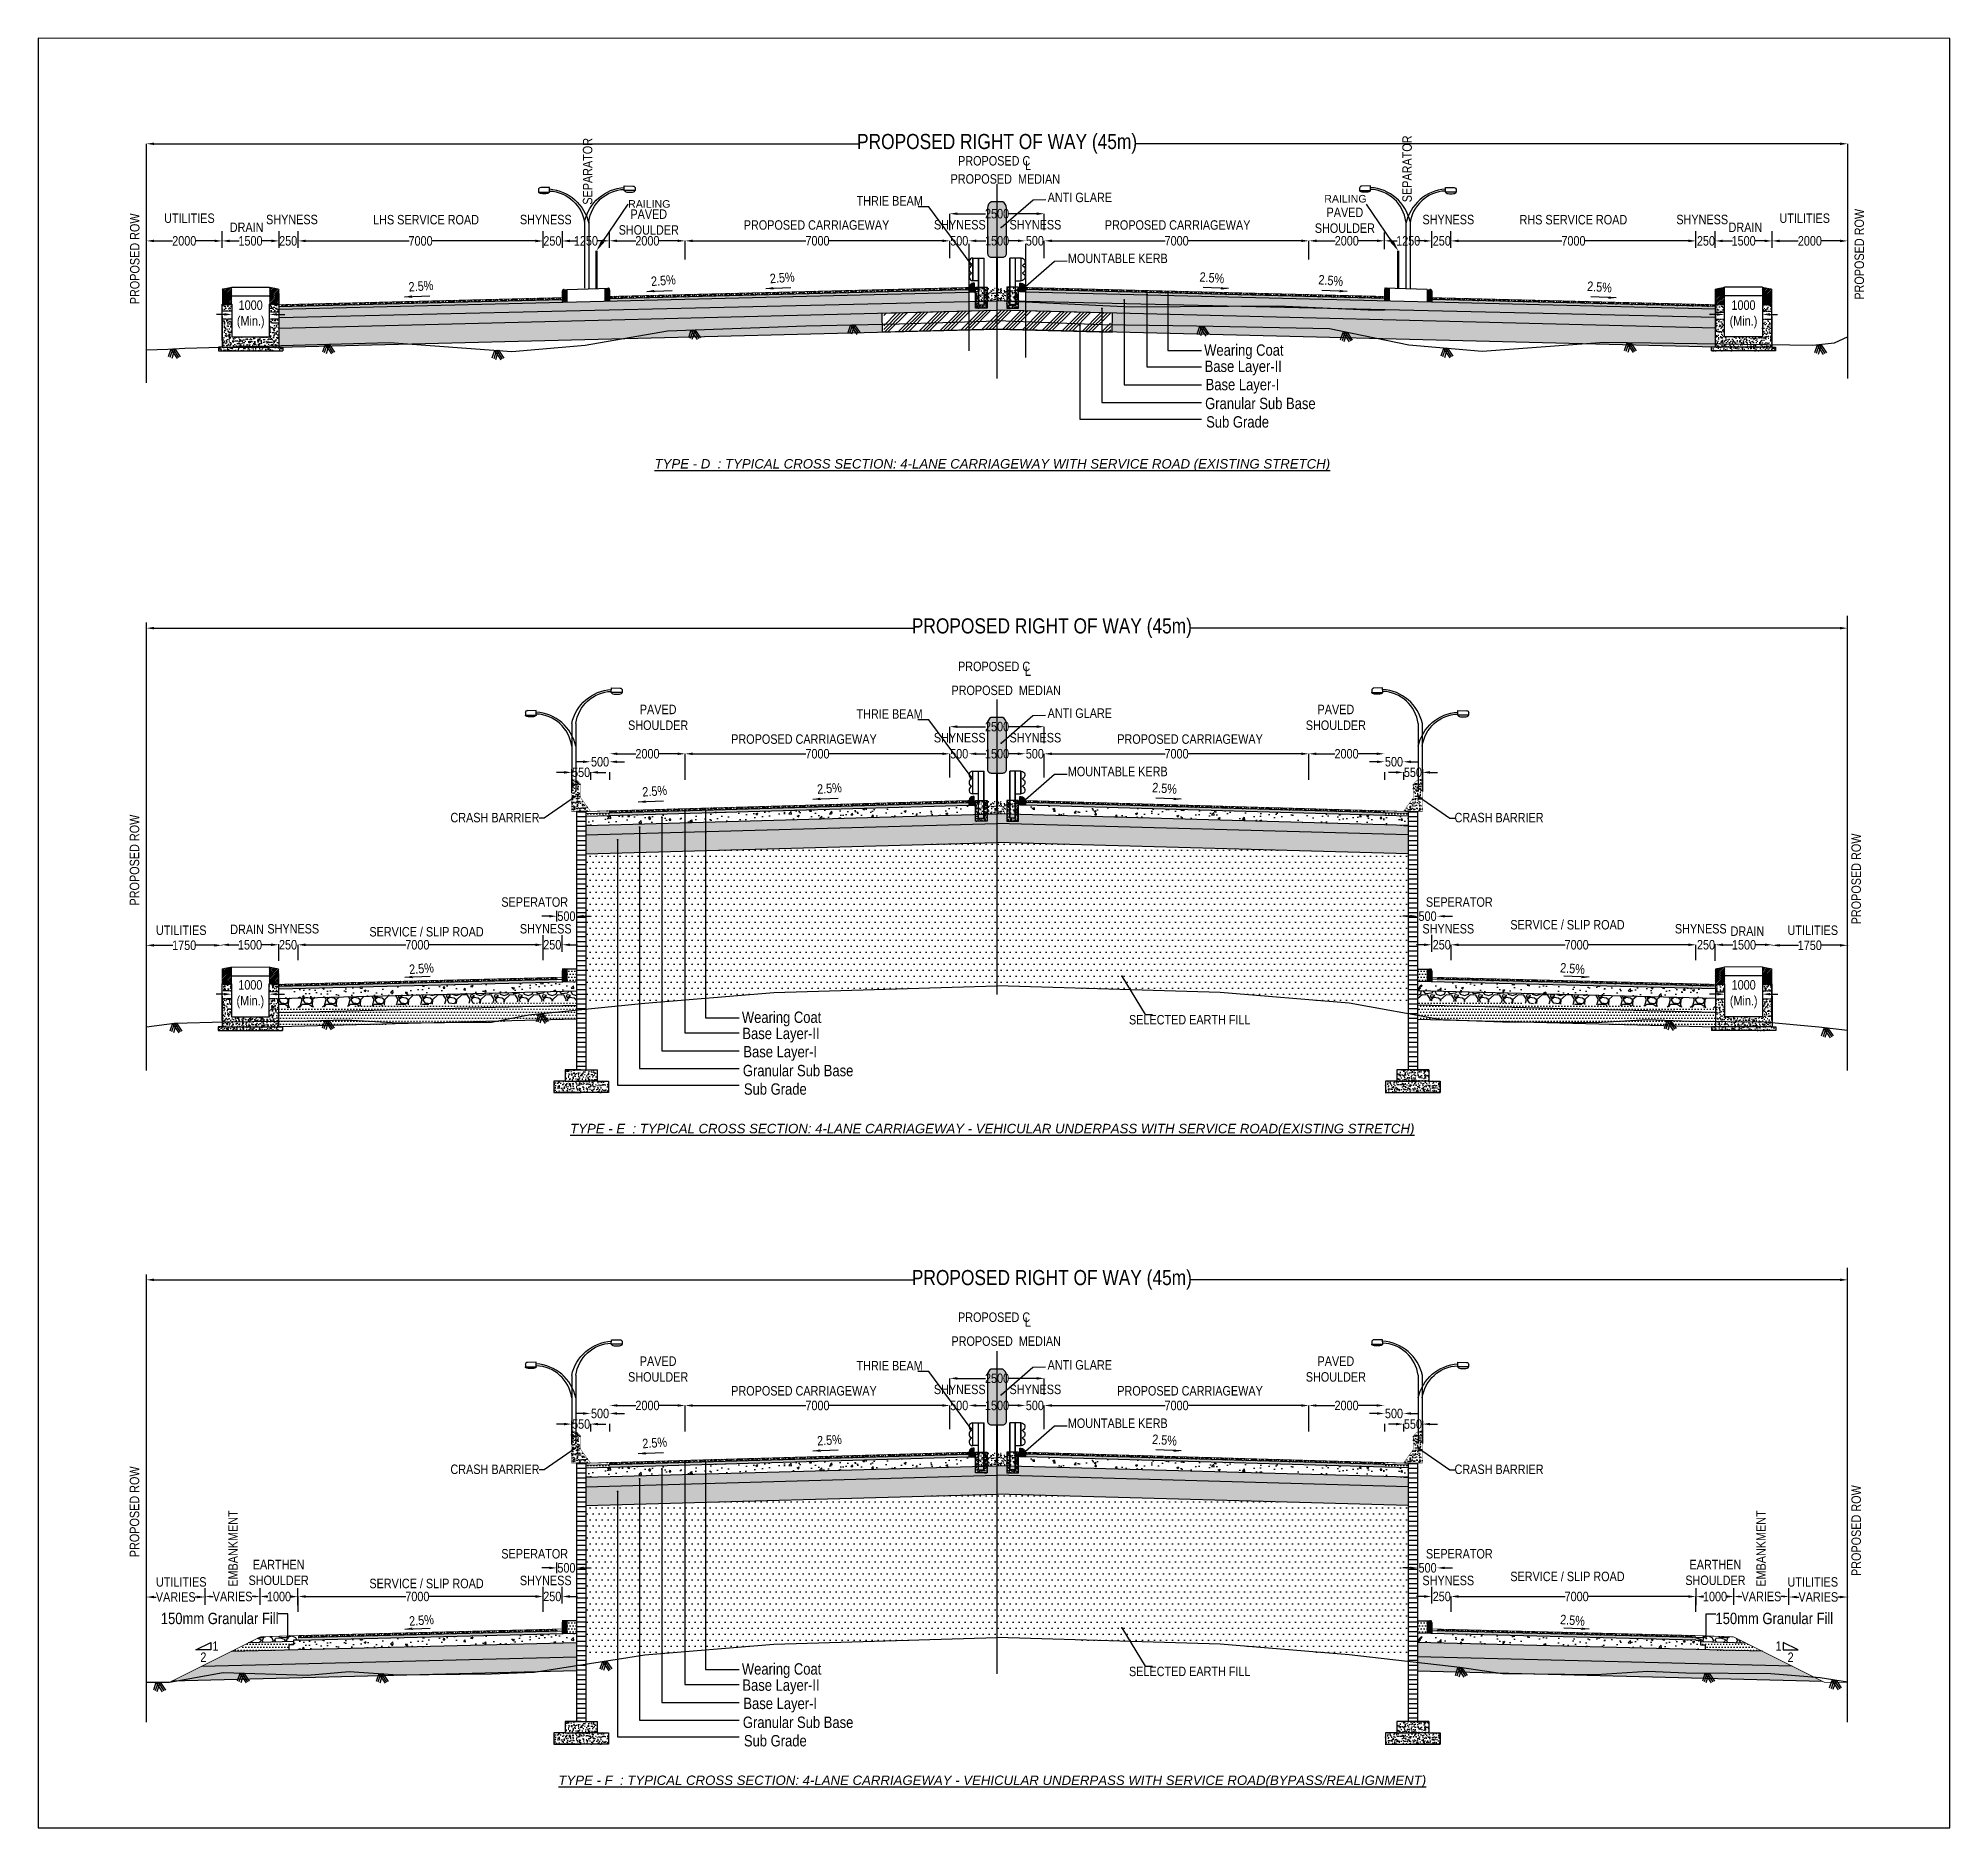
# Model space of a CAD drawing. Header units: millimetres. Extents: x 207528 to 778454, y -364692 to 101323.
# Drawn here: x 384197 to 434761, y -8794 to 38536 of the extents above; entities that cross this region are included whole.
import ezdxf
from ezdxf import colors
from ezdxf.entities.mleader import LeaderData, LeaderLine
from ezdxf.math import Vec2, Vec3

# ---------------------------------------------------------------- set-up
doc = ezdxf.new("R2010")
doc.units = ezdxf.units.MM
doc.linetypes.add('CENTER2', pattern=[28.575, 19.05, -3.175, 3.175, -3.175])
doc.linetypes.add('DASHED2', pattern=[0.375, 0.25, -0.125])
for name, color, linetype in [('Dim', 253, 'Continuous'), ('Dimension', 253, 'Continuous'), ('hatch', 253, 'Continuous'), ('NGL', 7, 'DASHED2'), ('Proposed ROW', 241, 'MNEW')]:
    doc.layers.add(name, color=color, linetype=linetype)
doc.styles.add('DIM', font='ARIALN.TTF', dxfattribs={"height": 250})
doc.styles.get("Standard").update_dxf_attribs({"font": 'arial.ttf'})
doc.styles.add('STRIP PLAN STYLE', font='ARIALN.TTF')
doc.linetypes.add('MNEW', pattern='A,26.152623,-1.048632,["PROW",Standard,S=1.75,R=0,X=0,Y=-0.975095],-7.693777,26.152623', length=61.047655)
doc.dimstyles.new('DIM', dxfattribs={"dimtxt": 250, "dimasz": 200, "dimexe": 0.18, "dimexo": 0.0625, "dimgap": 0.09, "dimtad": 0, "dimtih": 1, "dimtoh": 1, "dimdec": 0, "dimzin": 0, "dimdsep": 46, "dimtxsty": 'DIM', "dimcen": 0.09, "dimclrd": 256, "dimclrt": 7, "dimadec": 0, "dimazin": 0, "dimtfac": 1, "dimtdec": 0, "dimtofl": 0, "dimtmove": 0, "dimatfit": 3, "dimfxl": 1, "dimtolj": 1, "dimtzin": 0, "dimarcsym": 0})
doc.dimstyles.new('new', dxfattribs={"dimtxt": 150, "dimasz": 150, "dimexe": 100, "dimexo": 0.1, "dimgap": 0.09, "dimtad": 0, "dimtih": 1, "dimtoh": 1, "dimdec": 0, "dimzin": 0, "dimdsep": 46, "dimtxsty": 'DIM', "dimcen": 0.09, "dimclrd": 256, "dimclrt": 252, "dimadec": 0, "dimazin": 0, "dimtfac": 1, "dimtdec": 0, "dimtofl": 0, "dimtmove": 0, "dimatfit": 3, "dimfxl": 1, "dimtolj": 1, "dimtzin": 0, "dimlwd": -1, "dimarcsym": 0})
pattern_1 = [(45, (71260.57, -13386.2), (-67.35192, 67.35192), []), (105, (71260.57, -13386.2), (-92.004435, -24.652514), []), (165, (71260.57, -13386.2), (-24.652514, -92.004435), [])]
pattern_2 = [(45, (331711.88, -35685.89), (-67.35192, 67.35192), []), (105, (331711.88, -35685.89), (-92.004435, -24.65251), []), (165, (331711.88, -35685.89), (-24.65251, -92.004435), [])]
pattern_3 = [(45, (331711.88, -35685.888), (42.426407, -4e-15), [25, -35]), (45, (331722.486, -35685.888), (42.426407, -4e-15), [10, -50]), (45, (331711.88, -35675.28), (42.426407, -4e-15), [10, -50])]
pattern_4 = [(45, (71260.568, -13386.195), (42.4264069, 0), [25, -35]), (45, (71271.175, -13386.195), (42.4264069, 0), [10, -50]), (45, (71260.568, -13375.59), (42.4264069, 0), [10, -50])]
pattern_5 = [(50, (331711.9, -35685.9), (546.554, -47.8173), [57.15, -628.65]), (355, (331711.9, -35685.9), (-105.7303, 573.1705), [45.72, -502.9218]), (100.45144, (331757.4, -35689.87), (440.8237, 525.3533), [48.57, -534.2707]), (46.1842, (331711.9, -35533.5), (813.237, -126.127), [85.725, -942.975]), (96.63556, (331779.65, -35544), (712.2124, 742.2784), [72.855, -801.407]), (351.18415, (331711.9, -35533.5), (712.2124, 742.2784), [68.58, -754.379]), (21, (331788.1, -35571.6), (454.8432, -306.7956), [57.15, -628.65]), (326, (331788.1, -35571.6), (185.406, 552.564), [45.72, -502.92]), (71.45144, (331826, -35597.15), (640.2493, 245.7683), [48.57, -534.2698]), (37.5, (331711.88, -35685.89), (9.2658, 253.66512), [0, -496.824, 0, -510.54, 0, -504.825]), (7.5, (331711.88, -35685.9), (200.459, 300.5417), [0, -291.084, 0, -485.394, 0, -192.405]), (327.5, (331541.95, -35685.89), (406.7718, -17.18623), [0, -190.5, 0, -594.36, 0, -788.67]), (317.5, (331465.75, -35685.9), (444.3875, 76.2795), [0, -247.65, 0, -394.716, 0, -560.07])]
pattern_6 = [(228.012788, (334169.64, -35103.45), (-5080, -5715), [85.4304, -8457.621]), (184.96974, (334112.49, -35166.948), (7619.999997, 635.000036), [146.6012, -14513.5122]), (132.510447, (333966.44, -35179.65), (6350.000003, -6984.999998), [103.3704, -10233.6807]), (267.27369, (333718.79, -35338.398), (635.000001, 12700), [133.501, -13216.6094]), (292.833654, (333712.44, -35471.748), (-3175, 7620), [130.9084, -12959.952]), (357.27369, (333763.24, -35592.398), (-12700, 635.000001), [133.501, -13216.6094]), (37.69424, (333896.59, -35598.748), (-8254.9999996, -6350.0000005), [176.5484, -17478.2788]), (72.255328, (334036.29, -35490.798), (4445.000001, 13969.9999996), [166.68, -16501.314]), (121.429566, (334087.09, -35332.048), (-5080.000001, 8254.9999996), [133.9532, -13261.3864]), (175.23636, (334017.24, -35217.75), (6985, -635), [152.9283, -7493.4842]), (222.397438, (333864.84, -35205.048), (-7619.9999998, -6985.0000003), [197.7695, -19579.193]), (138.814075, (334347.44, -35344.75), (-4445, 3810), [67.501, -6682.6415]), (171.469234, (334296.64, -35300.298), (8255, -1269.9999986), [128.4205, -12713.6597]), (225, (334169.64, -35281.25), (-9e-14, -635), [89.8023, -808.2233]), (203.19859, (334125.19, -35205.05), (3175, 1270), [48.3603, -4787.6556]), (291.80141, (334080.74, -35224.1), (-635, 1905), [68.3914, -3351.1882]), (30.96376, (334106.14, -35287.6), (1905, 1270), [111.08, -3591.5745]), (161.56505, (334201.4, -35230.45), (1270, -635), [80.3218, -1927.7245]), (16.38954, (333712.44, -35224.1), (6350, 1905), [112.522, -11139.7067]), (70.346176, (333820.39, -35192.35), (-2540, -6985), [94.3997, -9345.554]), (293.19859, (334201.39, -35103.45), (-1270, 3175), [96.72, -4739.296]), (343.61046, (334239.49, -35192.35), (-6350, 1905), [112.522, -11139.7067]), (339.443955, (333712.44, -35617.8), (-3175, 1270), [108.5088, -5316.9336]), (294.77514, (333814.04, -35655.9), (-3175.000004, 6984.999998), [90.918, -9000.8983]), (66.80141, (334207.74, -35738.45), (1270, 3175), [96.72, -4739.296]), (17.354025, (334245.84, -35649.55), (-8255, -2540), [106.4457, -10538.094]), (69.443955, (333896.59, -35738.45), (-1270, -3175), [54.2544, -5371.188]), (101.30993, (334169.64, -35738.45), (-635, 2540), [32.3787, -3205.4987]), (165.96376, (334163.29, -35706.7), (1905, -635), [130.9084, -2487.2636]), (186.009006, (334036.29, -35674.948), (6350, 635), [121.3167, -12010.3412]), (303.69007, (334106.14, -35344.75), (-635, 1270), [91.581, -2197.944]), (353.157227, (334156.94, -35420.948), (10795, -1269.9999994), [159.8892, -15829.0023]), (60.945396, (334315.69, -35440), (-2540, -4445), [65.377, -6472.348]), (90, (334347.44, -35382.85), (-635, 635), [38.1, -596.9]), (120.256437, (334023.59, -35655.9), (2540, -4445), [88.2167, -8733.4852]), (48.012787, (333979.14, -35579.7), (5080, 5715), [170.8607, -8372.1905]), (0, (334093.44, -35452.7), (635, 635), [165.1, -469.9]), (325.304846, (334258.54, -35452.7), (6350.000002, -4444.999997), [100.4024, -9939.8292]), (254.0546, (334341.09, -35509.85), (-635, -2540), [92.4573, -4530.4125]), (207.645975, (334315.69, -35598.748), (-12065.0000004, -6349.999999), [150.5363, -14903.116]), (175.426079, (334182.34, -35668.598), (-8255, 635), [159.2574, -15766.4616])]
pattern_7 = [(0, (333712.44, -35738.45), (39.6875, 79.375), [0, -79.375])]
pattern_8 = [(140, (288463.65, 18154.4), (15.93909, 182.18467), [19.05, -209.55]), (85, (288463.65, 18154.4), (-191.05685, -35.24342), [15.24, -167.64058]), (190.45144, (288464.98, 18169.59), (-175.11775, 146.94125), [16.19, -178.09024]), (136.1842, (288412.85, 18154.4), (42.04233, 271.07904), [28.575, -314.325]), (186.63556, (288416.36, 18177), (-247.42612, 237.40413), [24.285, -267.1356]), (81.18415, (288412.85, 18154.4), (-247.4261, 237.40413), [22.85997, -251.45973]), (111, (288425.55, 18179.8), (102.2652, 151.61439), [19.05, -209.55]), (56, (288425.55, 18179.8), (-184.18797, 61.80203), [15.24, -167.64]), (161.45145, (288434.08, 18192.44), (-81.92277, 213.41642), [16.19, -178.08994]), (127.5, (288463.653, 18154.405), (-84.55504, 3.088603), [0, -165.608, 0, -170.18, 0, -168.275]), (97.5, (288463.65, 18154.405), (-100.180575, 66.81966), [0, -97.028, 0, -161.798, 0, -64.135]), (57.5, (288463.65, 18097.76), (5.728744, 135.590595), [0, -63.5, 0, -198.12, 0, -262.89]), (47.5, (288463.65, 18072.36), (-25.42649, 148.12918), [0, -82.55, 0, -131.572, 0, -186.69])]
pattern_9 = [(45, (288463.653, 18154.405), (-22.45064, 22.45064), [])]
pattern_10 = [(45, (288363.653, 18154.405), (-22.45064, 22.45064), [])]
pattern_11 = [(45, (333714.56, -7435.43), (-269.4077, 269.4077), []), (45, (333804.36, -7435.43), (-269.4077, 269.4077), []), (45, (333894.17, -7435.43), (-269.4077, 269.4077), []), (45, (333983.97, -7435.43), (-269.4077, 269.4077), [])]
pattern_12 = [(45, (333710.01, -49310.32), (-67.35192, 67.35192), []), (105, (333710.01, -49310.32), (-92.004435, -24.65251), []), (165, (333710.01, -49310.32), (-24.65251, -92.004435), [])]
pattern_13 = [(45, (333710.013, -49310.318), (42.426407, -4e-15), [25, -35]), (45, (333720.62, -49310.318), (42.426407, -4e-15), [10, -50]), (45, (333710.013, -49299.712), (42.426407, -4e-15), [10, -50])]
pattern_14 = [(50, (333710, 32192.54), (546.554, -47.8173), [57.15, -628.65]), (355, (333710, 32192.54), (-105.7303, 573.1705), [45.72, -502.9218]), (100.45144, (333755.56, 32188.56), (440.8237, 525.3533), [48.57, -534.2707]), (46.1842, (333710, 32344.94), (813.237, -126.127), [85.725, -942.975]), (96.6356, (333777.8, 32334.4), (712.2124, 742.2784), [72.855, -801.407]), (351.1842, (333710, 32344.94), (712.212, 742.278), [68.58, -754.379]), (21, (333786.2, 32306.84), (454.8432, -306.7956), [57.15, -628.65]), (326, (333786.2, 32306.84), (185.406, 552.564), [45.72, -502.92]), (71.45144, (333824.1, 32281.3), (640.2493, 245.7683), [48.57, -534.2698]), (37.5, (333710.01, 32192.54), (9.2658, 253.6651), [0, -496.824, 0, -510.54, 0, -504.825]), (7.5, (333710, 32192.54), (200.459, 300.5417), [0, -291.084, 0, -485.394, 0, -192.405]), (327.5, (333540.09, 32192.54), (406.7718, -17.18623), [0, -190.5, 0, -594.36, 0, -788.67]), (317.5, (333463.9, 32192.54), (444.3875, 76.2795), [0, -247.65, 0, -394.716, 0, -560.07])]
pattern_15 = [(0, (334954.91, 32228.38), (39.6875, 79.375), [0, -79.375])]
pattern_16 = [(228.01279, (334167.213, 32827.543), (-5080, -5715), [85.4304, -8457.621]), (184.96974, (334110.063, 32764.043), (7619.999997, 635.000036), [146.601, -14513.5122]), (132.510447, (333964.013, 32751.343), (6350.000003, -6984.999998), [103.3704, -10233.6807]), (267.27369, (333716.363, 32592.593), (635.000001, 12700), [133.501, -13216.6094]), (292.833654, (333710.013, 32459.243), (-3175, 7620), [130.9084, -12959.952]), (357.27369, (333760.813, 32338.593), (-12700, 635.000001), [133.501, -13216.6094]), (37.69424, (333894.163, 32332.243), (-8254.9999996, -6350.0000005), [176.5484, -17478.279]), (72.255328, (334033.863, 32440.193), (4445.000001, 13969.9999996), [166.68, -16501.314]), (121.429566, (334084.663, 32598.943), (-5080.000001, 8255), [133.9532, -13261.3864]), (175.23636, (334014.813, 32713.243), (6985, -635), [152.9283, -7493.4842]), (222.397438, (333862.413, 32725.943), (-7619.9999998, -6985.0000003), [197.7695, -19579.193]), (138.814075, (334345.013, 32586.243), (-4445, 3810), [67.501, -6682.6415]), (171.469234, (334294.213, 32630.693), (8255, -1269.999999), [128.4205, -12713.6597]), (225, (334167.2, 32649.74), (-9e-14, -635), [89.8023, -808.2233]), (203.19859, (334122.76, 32725.94), (3175, 1270), [48.3603, -4787.6556]), (291.80141, (334078.31, 32706.89), (-635, 1905), [68.3914, -3351.1882]), (30.96376, (334103.71, 32643.39), (1905, 1270), [111.08, -3591.5745]), (161.56505, (334198.96, 32700.54), (1270, -635), [80.322, -1927.7245]), (16.38954, (333710.013, 32706.893), (6350, 1905), [112.522, -11139.7067]), (70.346176, (333817.963, 32738.643), (-2540, -6985), [94.3997, -9345.554]), (293.19859, (334198.96, 32827.54), (-1270, 3175), [96.72, -4739.296]), (343.61046, (334237.063, 32738.643), (-6350, 1905), [112.522, -11139.7067]), (339.44395, (333710.01, 32313.19), (-3175, 1270), [108.509, -5316.9336]), (294.77514, (333811.613, 32275.093), (-3175.000004, 6984.999998), [90.918, -9000.8983]), (66.80141, (334205.31, 32192.54), (1270, 3175), [96.72, -4739.296]), (17.354025, (334243.413, 32281.443), (-8255, -2540), [106.4457, -10538.094]), (69.44395, (333894.16, 32192.54), (-1270, -3175), [54.2544, -5371.188]), (101.30993, (334167.21, 32192.54), (-635, 2540), [32.3787, -3205.4987]), (165.96376, (334160.86, 32224.3), (1905, -635), [130.9084, -2487.2636]), (186.009006, (334033.863, 32256.043), (6350, 635), [121.3167, -12010.3412]), (303.69007, (334103.71, 32586.24), (-635, 1270), [91.581, -2197.944]), (353.157227, (334154.513, 32510.043), (10795, -1269.9999994), [159.889, -15829.0023]), (60.945396, (334313.263, 32490.993), (-2540, -4445), [65.377, -6472.348]), (90, (334345, 32548.14), (-635, 635), [38.1, -596.9]), (120.25644, (334021.163, 32275.093), (2540, -4445), [88.2167, -8733.485]), (48.01279, (333976.713, 32351.293), (5080, 5715), [170.8607, -8372.1905]), (0, (334091, 32478.3), (635, 635), [165.1, -469.9]), (325.304846, (334256.113, 32478.293), (6350.000002, -4444.999997), [100.4024, -9939.829]), (254.0546, (334338.66, 32421.14), (-635, -2540), [92.4573, -4530.4125]), (207.645975, (334313.263, 32332.243), (-12065.0000004, -6349.999999), [150.5363, -14903.116]), (175.42608, (334179.913, 32262.393), (-8255, 635), [159.2574, -15766.4616])]
pattern_17 = [(0, (333710.01, 32192.54), (39.6875, 79.375), [0, -79.375])]
pattern_18 = [(0, (333710.01, 96275.92), (79.375, 158.75), [0, -158.75])]
pattern_19 = [(140, (336829.91, 96311.76), (15.93909, 182.18467), [19.05, -209.55]), (85, (336829.91, 96311.76), (-191.05685, -35.24342), [15.24, -167.64058]), (190.45144, (336831.24, 96326.94), (-175.11775, 146.94125), [16.19, -178.09024]), (136.1842, (336779.1, 96311.76), (42.04233, 271.07904), [28.575, -314.325]), (186.63556, (336782.61, 96334.35), (-247.4261, 237.40413), [24.285, -267.1356]), (81.18415, (336779.1, 96311.76), (-247.4261, 237.40413), [22.85997, -251.4597]), (111, (336791.81, 96337.16), (102.2652, 151.6144), [19.05, -209.55]), (56, (336791.81, 96337.16), (-184.18797, 61.80203), [15.24, -167.64]), (161.45145, (336800.33, 96349.8), (-81.92277, 213.41642), [16.19, -178.08994]), (127.5, (336829.91, 96311.76), (-84.55504, 3.088603), [0, -165.608, 0, -170.18, 0, -168.275]), (97.5, (336829.91, 96311.76), (-100.180575, 66.81966), [0, -97.028, 0, -161.798, 0, -64.135]), (57.5, (336829.91, 96255.12), (5.728744, 135.590595), [0, -63.5, 0, -198.12, 0, -262.89]), (47.5, (336829.91, 96229.72), (-25.42649, 148.12918), [0, -82.55, 0, -131.572, 0, -186.69])]
pattern_20 = [(0, (336454.91, 96311.76), (0, 127), [])]
pattern_21 = [(50, (334454.79, 96274.26), (182.18467, -15.93909), [19.05, -209.55]), (355, (334454.79, 96274.26), (-35.24342, 191.05685), [15.24, -167.64058]), (100.45144, (334469.97, 96272.93), (146.94125, 175.11775), [16.19, -178.09024]), (46.1842, (334454.79, 96325.06), (271.07904, -42.04233), [28.575, -314.325]), (96.63556, (334477.38, 96321.56), (237.40413, 247.4261), [24.285, -267.1356]), (351.18415, (334454.79, 96325.06), (237.40413, 247.4261), [22.86, -251.4597]), (21, (334480.19, 96312.36), (151.6144, -102.2652), [19.05, -209.55]), (326, (334480.19, 96312.36), (61.80203, 184.18797), [15.24, -167.64]), (71.45144, (334492.82, 96303.84), (213.41642, 81.92277), [16.19, -178.08994]), (37.5, (334454.785, 96274.26), (3.088603, 84.55504), [0, -165.608, 0, -170.18, 0, -168.275]), (7.5, (334454.785, 96274.26), (66.81966, 100.180575), [0, -97.028, 0, -161.798, 0, -64.135]), (327.5, (334398.143, 96274.26), (135.590595, -5.728744), [0, -63.5, 0, -198.12, 0, -262.89]), (317.5, (334372.74, 96274.26), (148.12918, 25.42649), [0, -82.55, 0, -131.572, 0, -186.69])]
pattern_22 = [(0, (-919512.58, 108238.32), (39.6875, 79.375), [0, -79.375])]
pattern_23 = [(0, (296822.16, 1.86), (39.6875, 79.375), [0, -79.375])]
pattern_24 = [(228.012788, (297279.363, 636.86), (-5080, -5715), [85.4304, -8457.621]), (184.96974, (297222.213, 573.36), (7619.999997, 635.000036), [146.6012, -14513.5122]), (132.510447, (297076.163, 560.66), (6350.000003, -6984.999998), [103.3704, -10233.6807]), (267.27369, (296828.513, 401.91), (635.000001, 12700), [133.501, -13216.6094]), (292.833654, (296822.163, 268.56), (-3175, 7620), [130.9084, -12959.952]), (357.27369, (296872.963, 147.91), (-12700, 635.000001), [133.501, -13216.6094]), (37.69424, (297006.313, 141.56), (-8254.9999996, -6350.0000005), [176.5484, -17478.2788]), (72.255328, (297146.013, 249.51), (4445.000001, 13969.9999996), [166.68, -16501.3142]), (121.429566, (297196.813, 408.26), (-5080.000001, 8254.9999996), [133.9532, -13261.3864]), (175.23636, (297126.963, 522.56), (6985, -635.000001), [152.9283, -7493.4842]), (222.397438, (296974.563, 535.259), (-7619.9999998, -6985.0000003), [197.7695, -19579.193]), (138.814075, (297457.163, 395.56), (-4445, 3810), [67.501, -6682.6415]), (171.469234, (297406.363, 440.01), (8255, -1269.9999986), [128.4205, -12713.6597]), (225, (297279.36, 459.06), (-9e-14, -635), [89.8023, -808.2233]), (203.19859, (297234.91, 535.26), (3175, 1270), [48.3603, -4787.6556]), (291.80141, (297190.46, 516.21), (-635, 1905), [68.3914, -3351.1882]), (30.96376, (297215.86, 452.71), (1905, 1270), [111.08, -3591.5745]), (161.56505, (297311.11, 509.86), (1270, -635), [80.3218, -1927.7245]), (16.38954, (296822.163, 516.21), (6350, 1905), [112.522, -11139.7067]), (70.346176, (296930.113, 547.96), (-2540, -6985), [94.3997, -9345.554]), (293.19859, (297311.11, 636.86), (-1270, 3175), [96.72, -4739.296]), (343.61046, (297349.213, 547.96), (-6350, 1905), [112.522, -11139.7067]), (339.443955, (296822.16, 122.51), (-3175, 1270), [108.5088, -5316.9336]), (294.77514, (296923.763, 84.41), (-3175.000004, 6984.999998), [90.918, -9000.8983]), (66.80141, (297317.46, 1.86), (1270, 3175), [96.72, -4739.296]), (17.354025, (297355.563, 90.76), (-8255, -2540), [106.4457, -10538.094]), (69.443955, (297006.31, 1.86), (-1270, -3175), [54.2544, -5371.188]), (101.30993, (297279.36, 1.86), (-635, 2540), [32.3787, -3205.4987]), (165.96376, (297273.01, 33.61), (1905, -635), [130.9084, -2487.2636]), (186.009006, (297146.013, 65.36), (6350, 635), [121.3167, -12010.3412]), (303.69007, (297215.86, 395.56), (-635, 1270), [91.581, -2197.944]), (353.157227, (297266.663, 319.36), (10795, -1269.9999994), [159.8892, -15829.0023]), (60.945396, (297425.413, 300.31), (-2540, -4445), [65.377, -6472.348]), (90, (297457.16, 357.46), (-635, 635), [38.1, -596.9]), (120.256437, (297133.313, 84.41), (2540, -4445), [88.2167, -8733.4852]), (48.012787, (297088.863, 160.61), (5080, 5715), [170.8607, -8372.1905]), (0, (297203.16, 287.6), (635, 635), [165.1, -469.9]), (325.304846, (297368.263, 287.61), (6350.000002, -4444.999997), [100.4024, -9939.8292]), (254.054604, (297450.81, 230.46), (-635, -2540), [92.4573, -4530.4125]), (207.645975, (297425.413, 141.56), (-12065.0000004, -6349.999999), [150.5363, -14903.116]), (175.426079, (297292.063, 71.71), (-8255, 635), [159.2574, -15766.4616])]
pattern_25 = [(50, (296822.16, 1.86), (546.554, -47.8173), [57.15, -628.65]), (355, (296822.16, 1.86), (-105.7303, 573.1705), [45.72, -502.9218]), (100.45144, (296867.7, -2.1), (440.8237, 525.3533), [48.57, -534.2707]), (46.1842, (296822.16, 154.26), (813.237, -126.127), [85.725, -942.975]), (96.63556, (296889.9, 143.75), (712.2124, 742.2784), [72.855, -801.407]), (351.18415, (296822.2, 154.3), (712.2124, 742.2784), [68.58, -754.379]), (21, (296898.36, 116.16), (454.8432, -306.7956), [57.15, -628.65]), (326, (296898.36, 116.16), (185.406, 552.564), [45.72, -502.92]), (71.45144, (296936.27, 90.6), (640.2493, 245.7683), [48.57, -534.2698]), (37.5, (296822.16, 1.86), (9.2658, 253.66512), [0, -496.824, 0, -510.54, 0, -504.825]), (7.5, (296822.16, 1.86), (200.459, 300.5417), [0, -291.084, 0, -485.394, 0, -192.405]), (327.5, (296652.24, 1.86), (406.7718, -17.18623), [0, -190.5, 0, -594.36, 0, -788.67]), (317.5, (296576.04, 1.86), (444.3875, 76.2795), [0, -247.65, 0, -394.716, 0, -560.07])]
pattern_26 = [(45, (296822.163, 1.86), (42.426407, -4e-15), [25, -35]), (45, (296832.77, 1.86), (42.426407, -4e-15), [10, -50]), (45, (296822.163, 12.466), (42.426407, -4e-15), [10, -50])]
pattern_27 = [(45, (296822.16, 1.86), (-67.35192, 67.35192), []), (105, (296822.16, 1.86), (-92.004435, -24.652514), []), (165, (296822.16, 1.86), (-24.652514, -92.004435), [])]
pattern_28 = [(140, (271975.86, 175.71), (15.93909, 182.18467), [19.05, -209.55]), (85, (271975.86, 175.71), (-191.05685, -35.24342), [15.24, -167.64058]), (190.45144, (271977.2, 190.9), (-175.11775, 146.94125), [16.19, -178.09024]), (136.1842, (271925.06, 175.71), (42.04233, 271.07904), [28.575, -314.325]), (186.63556, (271928.57, 198.3), (-247.42612, 237.40413), [24.285, -267.1356]), (81.18415, (271925.06, 175.71), (-247.4261, 237.40413), [22.85997, -251.45973]), (111, (271937.76, 201.11), (102.2652, 151.61439), [19.05, -209.55]), (56, (271937.76, 201.11), (-184.18797, 61.80203), [15.24, -167.64]), (161.45145, (271946.29, 213.75), (-81.92277, 213.41642), [16.19, -178.08994]), (127.5, (271975.864, 175.715), (-84.55504, 3.088603), [0, -165.608, 0, -170.18, 0, -168.275]), (97.5, (271975.86, 175.715), (-100.180575, 66.81966), [0, -97.028, 0, -161.798, 0, -64.135]), (57.5, (271975.864, 119.07), (5.728744, 135.590595), [0, -63.5, 0, -198.12, 0, -262.89]), (47.5, (271975.86, 93.67), (-25.42649, 148.12918), [0, -82.55, 0, -131.572, 0, -186.69])]
pattern_29 = [(45, (271975.864, 175.715), (-22.45064, 22.45064), [])]
pattern_30 = [(45, (271875.864, 175.715), (-22.45064, 22.45064), [])]
pattern_31 = [(45, (333710.01, -66546.88), (-67.35192, 67.35192), []), (105, (333710.01, -66546.88), (-92.004435, -24.65251), []), (165, (333710.01, -66546.88), (-24.65251, -92.004435), [])]
pattern_32 = [(45, (333710.013, -66546.884), (42.426407, -4e-15), [25, -35]), (45, (333720.62, -66546.884), (42.426407, -4e-15), [10, -50]), (45, (333710.013, -66536.277), (42.426407, -4e-15), [10, -50])]
pattern_33 = [(50, (333710, 14956), (546.554, -47.8173), [57.15, -628.65]), (355, (333710, 14956), (-105.7303, 573.1705), [45.72, -502.9218]), (100.45144, (333755.56, 14952), (440.8237, 525.3533), [48.57, -534.2707]), (46.1842, (333710, 15108.4), (813.237, -126.127), [85.725, -942.975]), (96.6356, (333777.8, 15097.9), (712.2124, 742.2784), [72.855, -801.407]), (351.1842, (333710, 15108.4), (712.212, 742.278), [68.58, -754.379]), (21, (333786.2, 15070.3), (454.8432, -306.7956), [57.15, -628.65]), (326, (333786.2, 15070.3), (185.406, 552.564), [45.72, -502.92]), (71.45144, (333824.1, 15044.7), (640.2493, 245.7683), [48.57, -534.2698]), (37.5, (333710.01, 14955.98), (9.2658, 253.6651), [0, -496.824, 0, -510.54, 0, -504.825]), (7.5, (333710, 14955.98), (200.459, 300.5417), [0, -291.084, 0, -485.394, 0, -192.405]), (327.5, (333540.09, 14955.98), (406.7718, -17.18623), [0, -190.5, 0, -594.36, 0, -788.67]), (317.5, (333463.9, 14955.98), (444.3875, 76.2795), [0, -247.65, 0, -394.716, 0, -560.07])]
pattern_34 = [(0, (334954.91, 14991.82), (39.6875, 79.375), [0, -79.375])]
pattern_35 = [(228.01279, (334167.213, 15590.98), (-5080, -5715), [85.4304, -8457.621]), (184.96974, (334110.063, 15527.478), (7619.999997, 635.000036), [146.601, -14513.5122]), (132.510447, (333964.013, 15514.778), (6350.000003, -6984.999998), [103.3704, -10233.6807]), (267.27369, (333716.363, 15356.028), (635.000001, 12700), [133.501, -13216.6094]), (292.833654, (333710.013, 15222.678), (-3175, 7620), [130.9084, -12959.952]), (357.27369, (333760.813, 15102.028), (-12700, 635.000001), [133.501, -13216.6094]), (37.69424, (333894.163, 15095.678), (-8254.9999996, -6350.0000005), [176.5484, -17478.279]), (72.255328, (334033.863, 15203.628), (4445.000001, 13969.9999996), [166.68, -16501.314]), (121.429566, (334084.663, 15362.378), (-5080.000001, 8255), [133.9532, -13261.3864]), (175.23636, (334014.813, 15476.68), (6985, -635), [152.9283, -7493.4842]), (222.397438, (333862.413, 15489.378), (-7619.9999998, -6985.0000003), [197.7695, -19579.193]), (138.814075, (334345.013, 15349.68), (-4445, 3810), [67.501, -6682.6415]), (171.469234, (334294.213, 15394.128), (8255, -1269.999999), [128.4205, -12713.6597]), (225, (334167.2, 15413.2), (-9e-14, -635), [89.8023, -808.2233]), (203.19859, (334122.76, 15489.38), (3175, 1270), [48.3603, -4787.6556]), (291.80141, (334078.31, 15470.33), (-635, 1905), [68.3914, -3351.1882]), (30.96376, (334103.71, 15406.83), (1905, 1270), [111.08, -3591.5745]), (161.56505, (334198.96, 15463.98), (1270, -635), [80.322, -1927.7245]), (16.38954, (333710.013, 15470.328), (6350, 1905), [112.522, -11139.7067]), (70.346176, (333817.963, 15502.078), (-2540, -6985), [94.3997, -9345.554]), (293.19859, (334198.96, 15590.98), (-1270, 3175), [96.72, -4739.296]), (343.61046, (334237.063, 15502.078), (-6350, 1905), [112.522, -11139.7067]), (339.44395, (333710.01, 15076.63), (-3175, 1270), [108.509, -5316.9336]), (294.77514, (333811.613, 15038.528), (-3175.000004, 6984.999998), [90.918, -9000.8983]), (66.80141, (334205.31, 14955.98), (1270, 3175), [96.72, -4739.296]), (17.354025, (334243.413, 15044.878), (-8255, -2540), [106.4457, -10538.094]), (69.44395, (333894.16, 14955.98), (-1270, -3175), [54.2544, -5371.188]), (101.30993, (334167.21, 14955.98), (-635, 2540), [32.3787, -3205.4987]), (165.96376, (334160.86, 14987.73), (1905, -635), [130.9084, -2487.2636]), (186.009006, (334033.863, 15019.478), (6350, 635), [121.3167, -12010.3412]), (303.69007, (334103.71, 15349.68), (-635, 1270), [91.581, -2197.944]), (353.157227, (334154.513, 15273.478), (10795, -1269.9999994), [159.889, -15829.0023]), (60.945396, (334313.263, 15254.43), (-2540, -4445), [65.377, -6472.348]), (90, (334345, 15311.6), (-635, 635), [38.1, -596.9]), (120.25644, (334021.163, 15038.528), (2540, -4445), [88.2167, -8733.485]), (48.01279, (333976.713, 15114.73), (5080, 5715), [170.8607, -8372.1905]), (0, (334091, 15241.7), (635, 635), [165.1, -469.9]), (325.304846, (334256.113, 15241.728), (6350.000002, -4444.999997), [100.4024, -9939.829]), (254.0546, (334338.66, 15184.58), (-635, -2540), [92.4573, -4530.4125]), (207.645975, (334313.263, 15095.678), (-12065.0000004, -6349.999999), [150.5363, -14903.116]), (175.42608, (334179.913, 15025.828), (-8255, 635), [159.2574, -15766.4616])]
pattern_36 = [(0, (333710.01, 14955.98), (39.6875, 79.375), [0, -79.375])]
pattern_37 = [(0, (333710.01, 79039.36), (79.375, 158.75), [0, -158.75])]
pattern_38 = [(140, (336829.91, 79075.2), (15.93909, 182.18467), [19.05, -209.55]), (85, (336829.91, 79075.2), (-191.05685, -35.24342), [15.24, -167.64058]), (190.45144, (336831.24, 79090.38), (-175.11775, 146.94125), [16.19, -178.09024]), (136.1842, (336779.1, 79075.2), (42.04233, 271.07904), [28.575, -314.325]), (186.63556, (336782.61, 79097.8), (-247.4261, 237.40413), [24.285, -267.1356]), (81.18415, (336779.1, 79075.2), (-247.4261, 237.40413), [22.85997, -251.4597]), (111, (336791.81, 79100.6), (102.2652, 151.6144), [19.05, -209.55]), (56, (336791.81, 79100.6), (-184.18797, 61.80203), [15.24, -167.64]), (161.45145, (336800.33, 79113.23), (-81.92277, 213.41642), [16.19, -178.08994]), (127.5, (336829.91, 79075.2), (-84.55504, 3.088603), [0, -165.608, 0, -170.18, 0, -168.275]), (97.5, (336829.91, 79075.2), (-100.180575, 66.81966), [0, -97.028, 0, -161.798, 0, -64.135]), (57.5, (336829.91, 79018.556), (5.728744, 135.590595), [0, -63.5, 0, -198.12, 0, -262.89]), (47.5, (336829.91, 78993.16), (-25.42649, 148.12918), [0, -82.55, 0, -131.572, 0, -186.69])]
pattern_39 = [(0, (336454.91, 79075.2), (0, 127), [])]
pattern_40 = [(50, (334454.79, 79037.7), (182.18467, -15.93909), [19.05, -209.55]), (355, (334454.79, 79037.7), (-35.24342, 191.05685), [15.24, -167.64058]), (100.45144, (334469.97, 79036.37), (146.94125, 175.11775), [16.19, -178.09024]), (46.1842, (334454.79, 79088.5), (271.07904, -42.04233), [28.575, -314.325]), (96.63556, (334477.38, 79085), (237.40413, 247.4261), [24.285, -267.1356]), (351.18415, (334454.79, 79088.5), (237.40413, 247.4261), [22.86, -251.4597]), (21, (334480.19, 79075.8), (151.6144, -102.2652), [19.05, -209.55]), (326, (334480.19, 79075.8), (61.80203, 184.18797), [15.24, -167.64]), (71.45144, (334492.82, 79067.27), (213.41642, 81.92277), [16.19, -178.08994]), (37.5, (334454.785, 79037.694), (3.088603, 84.55504), [0, -165.608, 0, -170.18, 0, -168.275]), (7.5, (334454.785, 79037.69), (66.81966, 100.180575), [0, -97.028, 0, -161.798, 0, -64.135]), (327.5, (334398.143, 79037.694), (135.590595, -5.728744), [0, -63.5, 0, -198.12, 0, -262.89]), (317.5, (334372.74, 79037.7), (148.12918, 25.42649), [0, -82.55, 0, -131.572, 0, -186.69])]
pattern_41 = [(0, (-919512.58, 91001.76), (39.6875, 79.375), [0, -79.375])]
pattern_42 = [(0, (296822.16, -17234.71), (39.6875, 79.375), [0, -79.375])]
pattern_43 = [(228.012788, (297279.363, -16599.707), (-5080, -5715), [85.4304, -8457.621]), (184.96974, (297222.213, -16663.207), (7619.999997, 635.000036), [146.6012, -14513.5122]), (132.510447, (297076.163, -16675.907), (6350.000003, -6984.999998), [103.3704, -10233.6807]), (267.27369, (296828.513, -16834.657), (635.000001, 12700), [133.501, -13216.6094]), (292.833654, (296822.163, -16968.007), (-3175, 7620), [130.9084, -12959.952]), (357.27369, (296872.963, -17088.657), (-12700, 635.000001), [133.501, -13216.6094]), (37.69424, (297006.313, -17095.007), (-8254.9999996, -6350.0000005), [176.5484, -17478.2788]), (72.255328, (297146.013, -16987.057), (4445.000001, 13969.9999996), [166.68, -16501.3142]), (121.429566, (297196.813, -16828.307), (-5080.000001, 8254.9999996), [133.9532, -13261.3864]), (175.23636, (297126.963, -16714.007), (6985, -635.000001), [152.9283, -7493.4842]), (222.397438, (296974.563, -16701.307), (-7619.9999998, -6985.0000003), [197.7695, -19579.193]), (138.814075, (297457.163, -16841.007), (-4445, 3810), [67.501, -6682.6415]), (171.469234, (297406.363, -16796.557), (8255, -1269.9999986), [128.4205, -12713.6597]), (225, (297279.36, -16777.5), (-9e-14, -635), [89.8023, -808.2233]), (203.19859, (297234.91, -16701.31), (3175, 1270), [48.3603, -4787.6556]), (291.80141, (297190.46, -16720.36), (-635, 1905), [68.3914, -3351.1882]), (30.96376, (297215.86, -16783.86), (1905, 1270), [111.08, -3591.5745]), (161.56505, (297311.11, -16726.7), (1270, -635), [80.3218, -1927.7245]), (16.38954, (296822.163, -16720.357), (6350, 1905), [112.522, -11139.7067]), (70.346176, (296930.113, -16688.607), (-2540, -6985), [94.3997, -9345.554]), (293.19859, (297311.11, -16599.71), (-1270, 3175), [96.72, -4739.296]), (343.61046, (297349.213, -16688.607), (-6350, 1905), [112.522, -11139.7067]), (339.443955, (296822.16, -17114.06), (-3175, 1270), [108.5088, -5316.9336]), (294.77514, (296923.763, -17152.157), (-3175.000004, 6984.999998), [90.918, -9000.8983]), (66.80141, (297317.46, -17234.71), (1270, 3175), [96.72, -4739.296]), (17.354025, (297355.563, -17145.807), (-8255, -2540), [106.4457, -10538.094]), (69.443955, (297006.31, -17234.71), (-1270, -3175), [54.2544, -5371.188]), (101.30993, (297279.36, -17234.71), (-635, 2540), [32.3787, -3205.4987]), (165.96376, (297273.01, -17202.96), (1905, -635), [130.9084, -2487.2636]), (186.009006, (297146.013, -17171.207), (6350, 635), [121.3167, -12010.3412]), (303.69007, (297215.86, -16841), (-635, 1270), [91.581, -2197.944]), (353.157227, (297266.663, -16917.207), (10795, -1269.9999994), [159.8892, -15829.0023]), (60.945396, (297425.413, -16936.257), (-2540, -4445), [65.377, -6472.348]), (90, (297457.16, -16879.1), (-635, 635), [38.1, -596.9]), (120.256437, (297133.313, -17152.157), (2540, -4445), [88.2167, -8733.4852]), (48.012787, (297088.863, -17075.957), (5080, 5715), [170.8607, -8372.1905]), (0, (297203.16, -16948.96), (635, 635), [165.1, -469.9]), (325.304846, (297368.263, -16948.957), (6350.000002, -4444.999997), [100.4024, -9939.8292]), (254.054604, (297450.81, -17006.11), (-635, -2540), [92.4573, -4530.4125]), (207.645975, (297425.413, -17095.007), (-12065.0000004, -6349.999999), [150.5363, -14903.116]), (175.426079, (297292.063, -17164.857), (-8255, 635), [159.2574, -15766.4616])]
pattern_44 = [(50, (296822.16, -17234.7), (546.554, -47.8173), [57.15, -628.65]), (355, (296822.16, -17234.7), (-105.7303, 573.1705), [45.72, -502.9218]), (100.45144, (296867.7, -17238.7), (440.8237, 525.3533), [48.57, -534.2707]), (46.1842, (296822.16, -17082.3), (813.237, -126.127), [85.725, -942.975]), (96.63556, (296889.9, -17092.8), (712.2124, 742.2784), [72.855, -801.407]), (351.18415, (296822.2, -17082.3), (712.2124, 742.2784), [68.58, -754.379]), (21, (296898.36, -17120.4), (454.8432, -306.7956), [57.15, -628.65]), (326, (296898.36, -17120.4), (185.406, 552.564), [45.72, -502.92]), (71.45144, (296936.27, -17145.97), (640.2493, 245.7683), [48.57, -534.2698]), (37.5, (296822.16, -17234.7), (9.2658, 253.66512), [0, -496.824, 0, -510.54, 0, -504.825]), (7.5, (296822.16, -17234.7), (200.459, 300.5417), [0, -291.084, 0, -485.394, 0, -192.405]), (327.5, (296652.24, -17234.7), (406.7718, -17.18623), [0, -190.5, 0, -594.36, 0, -788.67]), (317.5, (296576.04, -17234.7), (444.3875, 76.2795), [0, -247.65, 0, -394.716, 0, -560.07])]
pattern_45 = [(45, (296822.163, -17234.707), (42.426407, -4e-15), [25, -35]), (45, (296832.77, -17234.707), (42.426407, -4e-15), [10, -50]), (45, (296822.163, -17224.1), (42.426407, -4e-15), [10, -50])]
pattern_46 = [(45, (296822.16, -17234.71), (-67.35192, 67.35192), []), (105, (296822.16, -17234.71), (-92.004435, -24.652514), []), (165, (296822.16, -17234.71), (-24.652514, -92.004435), [])]
pattern_47 = [(0, (342221.206, -80691.63), (39.6875, 79.375), [0, -79.375])]
pattern_48 = [(228.012788, (81477.05, -71156.383), (-5080.0000004, -5714.9999996), [85.4304, -8457.6209]), (184.969741, (81419.902, -71219.883), (7619.999997, 635.0000362), [146.6012, -14513.5122]), (132.510447, (81273.852, -71232.583), (6350.0000027, -6984.9999976), [103.3704, -10233.6807]), (267.273689, (81026.202, -71391.333), (635.0000013, 12700), [133.5011, -13216.6094]), (292.833654, (81019.852, -71524.683), (-3175.0000003, 7620), [130.9084, -12959.9519]), (357.273689, (81070.652, -71645.333), (-12700, 635.0000013), [133.5011, -13216.6094]), (37.6942405, (81204.002, -71651.683), (-8254.9999996, -6350.0000005), [176.5484, -17478.2788]), (72.255328, (81343.702, -71543.733), (4445.0000012, 13969.9999996), [166.6799, -16501.3142]), (121.429566, (81394.502, -71384.983), (-5080.0000007, 8254.9999996), [133.9532, -13261.3864]), (175.236358, (81324.65, -71270.683), (6985, -635.000001), [152.9283, -7493.4842]), (222.397438, (81172.252, -71257.983), (-7619.9999998, -6985.0000003), [197.7695, -19579.1931]), (138.814075, (81654.85, -71397.683), (-4445, 3810), [67.5011, -6682.6415]), (171.469234, (81604.052, -71353.233), (8255.0000002, -1269.9999986), [128.4205, -12713.6597]), (225, (81477.05, -71334.2), (-9e-14, -635), [89.8023, -808.2233]), (203.19859, (81432.6, -71257.98), (3175, 1270), [48.3603, -4787.6556]), (291.80141, (81388.15, -71277.03), (-635, 1905), [68.3914, -3351.1882]), (30.963757, (81413.55, -71340.53), (1905, 1270), [111.0799, -3591.5745]), (161.56505, (81508.8, -71283.38), (1270, -635), [80.3218, -1927.7245]), (16.38954, (81019.852, -71277.033), (6350, 1905), [112.522, -11139.7067]), (70.346176, (81127.8, -71245.283), (-2540, -6985), [94.3997, -9345.5539]), (293.19859, (81508.8, -71156.38), (-1270, 3175), [96.72, -4739.2959]), (343.61046, (81546.902, -71245.283), (-6350, 1904.9999996), [112.522, -11139.7067]), (339.443955, (81019.85, -71670.73), (-3175, 1270), [108.5088, -5316.9336]), (294.77514, (81121.45, -71708.833), (-3175.000004, 6984.9999983), [90.918, -9000.8983]), (66.80141, (81515.15, -71791.38), (1270, 3175), [96.72, -4739.2959]), (17.354025, (81553.252, -71702.483), (-8255, -2540.0000005), [106.4457, -10538.094]), (69.443955, (81204, -71791.38), (-1270, -3175), [54.2544, -5371.188]), (101.309932, (81477.05, -71791.38), (-635, 2540), [32.3787, -3205.4987]), (165.963757, (81470.7, -71759.63), (1905, -635), [130.9084, -2487.2636]), (186.009006, (81343.702, -71727.883), (6350, 635.0000003), [121.3167, -12010.3412]), (303.69007, (81413.55, -71397.68), (-635, 1270), [91.581, -2197.9441]), (353.1572266, (81464.352, -71473.883), (10795, -1269.9999994), [159.8892, -15829.0023]), (60.945396, (81623.1, -71492.933), (-2540, -4445), [65.3771, -6472.3481]), (90, (81654.85, -71435.8), (-635, 635), [38.1, -596.9]), (120.256437, (81331, -71708.833), (2539.9999997, -4445), [88.2167, -8733.4852]), (48.012787, (81286.55, -71632.633), (5080.0000004, 5714.9999996), [170.8607, -8372.1905]), (0, (81400.85, -71505.63), (635, 635), [165.1, -469.9]), (325.304846, (81565.95, -71505.633), (6350.0000024, -4444.9999966), [100.4024, -9939.8292]), (254.054604, (81648.5, -71562.78), (-635, -2540), [92.4573, -4530.4125]), (207.645975, (81623.102, -71651.683), (-12065.0000004, -6349.9999992), [150.5363, -14903.1161]), (175.426079, (81489.752, -71721.533), (-8255, 635), [159.2574, -15766.4616])]

msp = doc.modelspace()

# ---------------------------------------------------------------- texts
at = {"layer": 'Dim', "color": 253, "char_height": 250, "attachment_point": 5, "rotation": 90, "style": 'DIM'}
for insert in [(420406.7, 35081.3), (398731, 35016.2)]:
    msp.add_mtext_dynamic_manual_height_columns('SEPARATOR', width=5325.312, gutter_width=1250, heights=[0], dxfattribs=dict(at, insert=insert))
at = {"layer": 'Dim', "char_height": 250, "attachment_point": 5, "style": 'DIM'}
for s, insert in [('PROPOSED C', (409483.3, 35292.9)), ('PROPOSED  MEDIAN', (409778.4, 34813.3)), ('L', (410378.1, 35174.9)), ('UTILITIES', (388196.4, 33775.3)), ('PAVED \\PSHOULDER', (400345.9, 33673.2)), ('PAVED \\PSHOULDER', (418760.3, 33720.2)), ('UTILITIES', (430923.9, 33775.3)), ('DRAIN', (389709.7, 33537)), ('SHYNESS', (390908.3, 33740.9)), ('LHS SERVICE ROAD', (394456.3, 33735.9)), ('SHYNESS', (397623.3, 33739.2)), ('PROPOSED CARRIAGEWAY', (404784.3, 33595.4)), ('SHYNESS', (408575.2, 33602.7)), ('SHYNESS', (410575.2, 33602.7)), ('PROPOSED CARRIAGEWAY', (414336, 33595.4)), ('SHYNESS', (421497, 33739.2)), ('RHS SERVICE ROAD', (424804.6, 33735.9)), ('SHYNESS', (428212.1, 33740.9)), ('DRAIN', (429354.8, 33537)), ('PROPOSED C', (409481.5, 21921)), ('L', (410376.3, 21797.3)), ('PROPOSED  MEDIAN', (409801.1, 21287.8)), ('PAVED \\PSHOULDER', (400594.7, 20573.6)), ('PAVED \\PSHOULDER', (418522, 20573.6)), ('PROPOSED CARRIAGEWAY', (404452.3, 19998.1)), ('SHYNESS', (408572.6, 20035.6)), ('SHYNESS', (410572.6, 20035.6)), ('PROPOSED CARRIAGEWAY', (414664.5, 19998.1)), ('CRASH BARRIER', (422838.6, 17922.2)), ('SEPERATOR', (397329.6, 15688.2)), ('SEPERATOR', (421787.2, 15688.2)), ('SERVICE / SLIP ROAD', (424648.1, 15088.6)), ('UTILITIES', (387979.8, 14942.9)), ('DRAIN', (389722.3, 14967.1)), ('SHYNESS', (390942.5, 14982.5)), ('SERVICE / SLIP ROAD', (394468.6, 14902.3)), ('SHYNESS', (397621.5, 14982.2)), ('SHYNESS', (421495.2, 14982.2)), ('SHYNESS', (428174.2, 14982.5)), ('DRAIN', (429408, 14919.8)), ('UTILITIES', (431136.9, 14942.9)), ('SELECTED EARTH FILL', (414656.7, 12576)), ('PROPOSED C', (409481.5, 4708.3)), ('L', (410376.3, 4584.6)), ('PROPOSED  MEDIAN', (409801.1, 4075.1)), ('PAVED \\PSHOULDER', (400594.7, 3337)), ('PAVED \\PSHOULDER', (418522, 3337)), ('PROPOSED CARRIAGEWAY', (404452.3, 2761.5)), ('SHYNESS', (408572.6, 2799.1)), ('SHYNESS', (410572.6, 2799.1)), ('PROPOSED CARRIAGEWAY', (414664.5, 2761.5)), ('CRASH BARRIER', (422838.6, 685.6)), ('SEPERATOR', (397329.6, -1548.3)), ('SEPERATOR', (421787.2, -1548.3)), ('EARTHEN \\PSHOULDER', (390555.6, -2042.2)), ('SERVICE / SLIP ROAD', (424648.1, -2148)), ('EARTHEN \\PSHOULDER', (428561.2, -2042.2)), ('UTILITIES', (387979.8, -2293.7)), ('SERVICE / SLIP ROAD', (394468.6, -2334.2)), ('SHYNESS', (397621.5, -2254.4)), ('SHYNESS', (421495.2, -2254.4)), ('UTILITIES', (431136.9, -2293.7)), ('1', (388884.8, -3988.3)), ('1', (430232, -3988.3)), ('2', (388565.6, -4283.1)), ('SELECTED EARTH FILL', (414656.7, -4660.6)), ('2', (430551.1, -4283.1))]:
    msp.add_mtext_dynamic_manual_height_columns(s, width=5325.312, gutter_width=1250, heights=[0], dxfattribs=dict(at, insert=insert))
at = {"layer": 'Dim', "char_height": 250, "width": 5325.312, "attachment_point": 5, "style": 'DIM'}
for s, insert in [('ANTI GLARE ', (411749.7, 34324.7)), ('THRIE BEAM', (406720.1, 34236)), ('MOUNTABLE KERB ', (412754.4, 32713)), ('THRIE BEAM', (406717.6, 20664.1)), ('ANTI GLARE ', (411747.9, 20683.5)), ('MOUNTABLE KERB ', (412752, 19141.1)), ('THRIE BEAM', (406717.6, 3427.6)), ('ANTI GLARE ', (411747.9, 3446.9)), ('MOUNTABLE KERB ', (412752, 1904.5))]:
    msp.add_mtext(s, dxfattribs=dict(at, insert=insert))
at = {"layer": 'Dim', "char_height": 250, "attachment_point": 5, "style": 'DIM'}
for s, insert, rotation in [('PROPOSED ROW', (386751.4, 32702.2), 90), ('PROPOSED ROW', (432369, 32821.8), 90), ('2.5%', (394321.1, 31980.7), 4.21364), ('2.5%', (400733, 32127.9), 4.21364), ('2.5%', (403876.7, 32200.8), 4.21364), ('2.5%', (415243.7, 32200.8), 355.78636), ('2.5%', (418387.4, 32127.9), 355.78636), ('2.5%', (425496.6, 31956), 355.78636)]:
    msp.add_mtext_dynamic_manual_height_columns(s, width=5325.312, gutter_width=1250, heights=[0], dxfattribs=dict(at, insert=insert, rotation=rotation))
at = {"layer": 'Dim', "color": 7, "char_height": 250, "attachment_point": 5, "style": 'DIM'}
for s, insert, rotation in [('2.5%', (400502.3, 18623.6), 4.21364), ('2.5%', (405126.1, 18696.5), 4.21364), ('2.5%', (413990.7, 18696.5), 355.78636), ('PROPOSED ROW', (386744.8, 16799.7), 90), ('PROPOSED ROW', (432286.6, 16301.1), 90), ('2.5%', (394334.5, 13930.1), 4.21364), ('2.5%', (424782.2, 13930.1), 355.78636), ('2.5%', (400502.3, 1387), 4.21364), ('2.5%', (405126.1, 1459.9), 4.21364), ('2.5%', (413990.7, 1459.9), 355.78636), ('PROPOSED ROW', (386744.8, -436.9), 90), ('PROPOSED ROW', (432286.6, -935.4), 90), ('2.5%', (394334.5, -3306.4), 4.21364), ('2.5%', (424782.2, -3306.4), 355.78636)]:
    msp.add_mtext_dynamic_manual_height_columns(s, width=5325.312, gutter_width=1250, heights=[0], dxfattribs=dict(at, insert=insert, rotation=rotation))
for insert in [(396278.1, 17922.2), (396278.1, 685.6)]:
    msp.add_mtext_dynamic_manual_height_columns('CRASH BARRIER', width=5325.312, gutter_width=1250, heights=[0], dxfattribs=dict(at, insert=insert))
at = {"layer": 'Dim', "char_height": 250, "width": 5325.312, "attachment_point": 5, "rotation": 90, "style": 'DIM'}
for insert in [(389349.1, -1408.6), (429767.7, -1408.6)]:
    msp.add_mtext('\\A1;EMBANKMENT', dxfattribs=dict(at, insert=insert))
at = {"layer": 'Dimension', "color": 7, "char_height": 300, "style": 'DIM'}
for s, insert, attachment_point in [('\\A1;Wearing Coat  ', (415037.8, 30243.8), 4), ('\\A1;Base Layer-II', (415050.7, 29815.1), 4), ('\\A1;Base Layer-I', (415077.4, 29332.2), 4), ('\\A1;Granular Sub Base ', (415064, 28875.4), 4), ('\\A1;Sub Grade', (415091.2, 28387.5), 4), ('\\A1;Wearing Coat  ', (402809.8, 12598.6), 4), ('\\A1;Base Layer-II', (402822.7, 12169.8), 4), ('\\A1;Base Layer-I', (402849.4, 11686.9), 4), ('\\A1;Granular Sub Base ', (402836, 11230.2), 4), ('\\A1;Sub Grade', (402863.2, 10742.3), 4), ('\\A1;150mm Granular Fill', (390553.2, -3259.4), 6), ('\\A1;150mm Granular Fill', (428563.6, -3259.4), 4), ('\\A1;Wearing Coat  ', (402809.8, -4638), 4), ('\\A1;Base Layer-II', (402822.7, -5066.7), 4), ('\\A1;Base Layer-I', (402849.4, -5549.6), 4), ('\\A1;Granular Sub Base ', (402836, -6006.4), 4), ('\\A1;Sub Grade', (402863.2, -6494.3), 4)]:
    msp.add_mtext(s, dxfattribs=dict(at, insert=insert, attachment_point=attachment_point))
at = {"layer": 'NGL', "color": 7, "char_height": 250, "width": 47718.433, "attachment_point": 5}
for s, insert in [('{\\fArial|b0|i1|c0|p34;\\LTYPE - D  : TYPICAL CROSS SECTION: 4-LANE CARRIAGEWAY WITH SERVICE ROAD (EXISTING STRETCH)}', (409435.2, 27243.5)), ('{\\fArial|b0|i1|c0|p34;\\LTYPE - E  : TYPICAL CROSS SECTION: 4-LANE CARRIAGEWAY - VEHICULAR UNDERPASS WITH SERVICE ROAD(EXISTING STRETCH)}', (409433.4, 9661.5)), ('{\\fArial|b0|i1|c0|p34;\\LTYPE - F  : TYPICAL CROSS SECTION: 4-LANE CARRIAGEWAY - VEHICULAR UNDERPASS WITH SERVICE ROAD(BYPASS/REALIGNMENT)}', (409433.4, -7575.1))]:
    msp.add_mtext(s, dxfattribs=dict(at, insert=insert))

# ---------------------------------------------------------------- blocks, each defined once
blk = doc.blocks.new('*D145')
at = {"layer": 'Defpoints', "color": 0, "transparency": 16777216}
for p in [(410810, 33895), (408310, 33460), (410810, 33460)]:
    blk.add_point(p, dxfattribs=at)
at = {"layer": 'Dim', "color": 0, "lineweight": -2, "transparency": 16777216}
for p, q in [((408310, 33460), (408310, 33896)), ((410810, 33460), (410810, 33896))]:
    blk.add_line(p, q, dxfattribs=at)
at = {"layer": 'Dim', "lineweight": -2, "transparency": 16777216}
for p, q in [((408510, 33895), (409253, 33895)), ((410610, 33895), (409868, 33895))]:
    blk.add_line(p, q, dxfattribs=at)
at = {"layer": 'Dim', "transparency": 16777216}
for points in [[(408510, 33929), (408510, 33862), (408310, 33895)], [(410610, 33929), (410610, 33862), (410810, 33895)]]:
    blk.add_solid(points, dxfattribs=at)
at = {"layer": 'Dim', "color": 7, "transparency": 16777216, "insert": (409560, 33895), "char_height": 250, "attachment_point": 5, "style": 'DIM'}
blk.add_mtext('\\A1;2500', dxfattribs=at)
blk = doc.blocks.new('*D146')
at = {"layer": 'Defpoints', "color": 0, "transparency": 16777216}
for p in [(432060, 35745), (387060, 33506), (432060, 33626)]:
    blk.add_point(p, dxfattribs=at)
at = {"layer": 'Dim', "color": 0, "lineweight": -2, "transparency": 16777216}
for p, q in [((387060, 33506), (387060, 35745)), ((432060, 33626), (432060, 35745))]:
    blk.add_line(p, q, dxfattribs=at)
at = {"layer": 'Dim', "lineweight": -2, "transparency": 16777216}
for p, q in [((387260, 35745), (405888, 35745)), ((431860, 35745), (413234, 35745))]:
    blk.add_line(p, q, dxfattribs=at)
at = {"layer": 'Dim', "transparency": 16777216}
for points in [[(387260, 35778), (387260, 35711), (387060, 35745)], [(431860, 35778), (431860, 35711), (432060, 35745)]]:
    blk.add_solid(points, dxfattribs=at)
at = {"layer": 'Dim', "color": 7, "transparency": 16777216, "insert": (409561, 35745), "char_height": 400, "attachment_point": 5, "style": 'STRIP PLAN STYLE'}
blk.add_mtext('\\A1;PROPOSED RIGHT OF WAY (45m)', dxfattribs=at)
blk = doc.blocks.new('*D147')
at = {"layer": 'Defpoints', "color": 0, "transparency": 16777216}
for p in [(410310, 33178), (410310, 32992), (410810, 32992)]:
    blk.add_point(p, dxfattribs=at)
at = {"layer": 'Dim', "lineweight": -2, "transparency": 16777216}
for p, q in [((410110, 33178), (409910, 33178)), ((411010, 33178), (411210, 33178))]:
    blk.add_line(p, q, dxfattribs=at)
at = {"layer": 'Dim', "color": 0, "lineweight": -2, "transparency": 16777216}
for p, q in [((410310, 33177), (410310, 33178)), ((410810, 33177), (410810, 33178))]:
    blk.add_line(p, q, dxfattribs=at)
at = {"layer": 'Dim', "transparency": 16777216}
for points in [[(410110, 33212), (410110, 33145), (410310, 33178)], [(411010, 33212), (411010, 33145), (410810, 33178)]]:
    blk.add_solid(points, dxfattribs=at)
at = {"layer": 'Dim', "color": 7, "transparency": 16777216, "insert": (410560, 33178), "char_height": 250, "attachment_point": 5, "style": 'DIM'}
blk.add_mtext('\\A1;500', dxfattribs=at)
blk = doc.blocks.new('*D148')
at = {"layer": 'Defpoints', "color": 0, "transparency": 16777216}
for p in [(408310, 33178), (408310, 32992), (408810, 32992)]:
    blk.add_point(p, dxfattribs=at)
at = {"layer": 'Dim', "lineweight": -2, "transparency": 16777216}
for p, q in [((408110, 33178), (407910, 33178)), ((409010, 33178), (409210, 33178))]:
    blk.add_line(p, q, dxfattribs=at)
at = {"layer": 'Dim', "color": 0, "lineweight": -2, "transparency": 16777216}
for p, q in [((408310, 33177), (408310, 33178)), ((408810, 33177), (408810, 33178))]:
    blk.add_line(p, q, dxfattribs=at)
at = {"layer": 'Dim', "transparency": 16777216}
for points in [[(408110, 33212), (408110, 33145), (408310, 33178)], [(409010, 33212), (409010, 33145), (408810, 33178)]]:
    blk.add_solid(points, dxfattribs=at)
at = {"layer": 'Dim', "color": 7, "transparency": 16777216, "insert": (408560, 33178), "char_height": 250, "attachment_point": 5, "style": 'DIM'}
blk.add_mtext('\\A1;500', dxfattribs=at)
blk = doc.blocks.new('*D149')
at = {"layer": 'Defpoints', "color": 0, "transparency": 16777216}
for p in [(408810, 33179), (408810, 32992), (410310, 32992)]:
    blk.add_point(p, dxfattribs=at)
at = {"layer": 'Dim', "color": 0, "lineweight": -2, "transparency": 16777216}
for p, q in [((408810, 33178), (408810, 33179)), ((410310, 33177), (410310, 33178))]:
    blk.add_line(p, q, dxfattribs=at)
at = {"layer": 'Dim', "lineweight": -2, "transparency": 16777216}
for p, q in [((409010, 33179), (409264, 33179)), ((410110, 33178), (409856, 33178))]:
    blk.add_line(p, q, dxfattribs=at)
at = {"layer": 'Dim', "transparency": 16777216}
for points in [[(409010, 33212), (409010, 33146), (408810, 33179)], [(410110, 33212), (410110, 33145), (410310, 33178)]]:
    blk.add_solid(points, dxfattribs=at)
at = {"layer": 'Dim', "color": 7, "transparency": 16777216, "insert": (409560, 33179), "char_height": 250, "attachment_point": 5, "style": 'DIM'}
blk.add_mtext('\\A1;1500', dxfattribs=at)
blk = doc.blocks.new('*D150')
at = {"layer": 'Defpoints', "color": 0, "transparency": 16777216}
for p in [(399310, 33179), (399310, 33179), (401310, 33178)]:
    blk.add_point(p, dxfattribs=at)
at = {"layer": 'Dim', "color": 0, "lineweight": -2, "transparency": 16777216}
for p, q in [((399310, 33178), (399310, 33178)), ((401310, 33178), (401310, 33178))]:
    blk.add_line(p, q, dxfattribs=at)
at = {"layer": 'Dim', "lineweight": -2, "transparency": 16777216}
for p, q in [((399510, 33178), (400003, 33178)), ((401110, 33178), (400618, 33178))]:
    blk.add_line(p, q, dxfattribs=at)
at = {"layer": 'Dim', "transparency": 16777216}
for points in [[(399510, 33212), (399510, 33145), (399310, 33179)], [(401110, 33211), (401110, 33145), (401310, 33178)]]:
    blk.add_solid(points, dxfattribs=at)
at = {"layer": 'Dim', "color": 7, "transparency": 16777216, "insert": (400310, 33178), "char_height": 250, "attachment_point": 5, "style": 'DIM'}
blk.add_mtext('\\A1;2000', dxfattribs=at)
blk = doc.blocks.new('*D151')
at = {"layer": 'Defpoints', "color": 0, "transparency": 16777216}
for p in [(401310, 33178), (401310, 32680), (408310, 32718)]:
    blk.add_point(p, dxfattribs=at)
at = {"layer": 'Dim', "color": 0, "lineweight": -2, "transparency": 16777216}
for p, q in [((401310, 32680), (401310, 33178)), ((408310, 32718), (408310, 33178))]:
    blk.add_line(p, q, dxfattribs=at)
at = {"layer": 'Dim', "lineweight": -2, "transparency": 16777216}
for p, q in [((401510, 33178), (404505, 33178)), ((408110, 33178), (405115, 33178))]:
    blk.add_line(p, q, dxfattribs=at)
at = {"layer": 'Dim', "transparency": 16777216}
for points in [[(401510, 33211), (401510, 33144), (401310, 33178)], [(408110, 33211), (408110, 33144), (408310, 33178)]]:
    blk.add_solid(points, dxfattribs=at)
at = {"layer": 'Dim', "color": 7, "transparency": 16777216, "insert": (404810, 33178), "char_height": 250, "attachment_point": 5, "style": 'DIM'}
blk.add_mtext('\\A1;7000', dxfattribs=at)
blk = doc.blocks.new('*D152')
at = {"layer": 'Defpoints', "color": 0, "transparency": 16777216}
for p in [(417810, 33178), (419810, 33179), (419810, 33179)]:
    blk.add_point(p, dxfattribs=at)
at = {"layer": 'Dim', "color": 0, "lineweight": -2, "transparency": 16777216}
for p, q in [((417810, 33178), (417810, 33178)), ((419810, 33178), (419810, 33178))]:
    blk.add_line(p, q, dxfattribs=at)
at = {"layer": 'Dim', "lineweight": -2, "transparency": 16777216}
for p, q in [((418010, 33178), (418503, 33178)), ((419610, 33178), (419118, 33178))]:
    blk.add_line(p, q, dxfattribs=at)
at = {"layer": 'Dim', "transparency": 16777216}
for points in [[(418010, 33211), (418010, 33145), (417810, 33178)], [(419610, 33212), (419610, 33145), (419810, 33179)]]:
    blk.add_solid(points, dxfattribs=at)
at = {"layer": 'Dim', "color": 7, "transparency": 16777216, "insert": (418810, 33178), "char_height": 250, "attachment_point": 5, "style": 'DIM'}
blk.add_mtext('\\A1;2000', dxfattribs=at)
blk = doc.blocks.new('*D153')
at = {"layer": 'Defpoints', "color": 0, "transparency": 16777216}
for p in [(417810, 33178), (410810, 32718), (417810, 32680)]:
    blk.add_point(p, dxfattribs=at)
at = {"layer": 'Dim', "color": 0, "lineweight": -2, "transparency": 16777216}
for p, q in [((410810, 32718), (410810, 33178)), ((417810, 32680), (417810, 33178))]:
    blk.add_line(p, q, dxfattribs=at)
at = {"layer": 'Dim', "lineweight": -2, "transparency": 16777216}
for p, q in [((411010, 33178), (414005, 33178)), ((417610, 33178), (414615, 33178))]:
    blk.add_line(p, q, dxfattribs=at)
at = {"layer": 'Dim', "transparency": 16777216}
for points in [[(411010, 33211), (411010, 33144), (410810, 33178)], [(417610, 33211), (417610, 33144), (417810, 33178)]]:
    blk.add_solid(points, dxfattribs=at)
at = {"layer": 'Dim', "color": 7, "transparency": 16777216, "insert": (414310, 33178), "char_height": 250, "attachment_point": 5, "style": 'DIM'}
blk.add_mtext('\\A1;7000', dxfattribs=at)
blk = doc.blocks.new('*D154')
at = {"layer": 'Defpoints', "color": 0, "transparency": 16777216}
for p in [(428804, 31232), (428804, 30750), (429804, 30750)]:
    blk.add_point(p, dxfattribs=at)
at = {"layer": 'Dim', "lineweight": -2, "transparency": 16777216}
for p, q in [((428604, 31232), (428404, 31232)), ((430004, 31232), (430204, 31232))]:
    blk.add_line(p, q, dxfattribs=at)
at = {"layer": 'Dim', "color": 0, "lineweight": -2, "transparency": 16777216}
for p, q in [((428804, 31230), (428804, 31232)), ((429804, 31230), (429804, 31232))]:
    blk.add_line(p, q, dxfattribs=at)
at = {"layer": 'Dim', "transparency": 16777216}
for points in [[(428604, 31265), (428604, 31198), (428804, 31232)], [(430004, 31265), (430004, 31198), (429804, 31232)]]:
    blk.add_solid(points, dxfattribs=at)
at = {"layer": 'Dim', "color": 7, "transparency": 16777216, "insert": (429304, 31232), "char_height": 250, "attachment_point": 5, "style": 'DIM'}
blk.add_mtext('\\A1;1000 \\P(Min.)', dxfattribs=at)
blk = doc.blocks.new('*D155')
at = {"layer": 'Defpoints', "color": 0, "transparency": 16777216}
for p in [(428556, 33175), (430061, 33176), (430061, 33176)]:
    blk.add_point(p, dxfattribs=at)
at = {"layer": 'Dimension', "color": 0, "lineweight": -2, "transparency": 16777216}
for p, q in [((428556, 33175), (428556, 33175)), ((430061, 33176), (430061, 33176))]:
    blk.add_line(p, q, dxfattribs=at)
at = {"layer": 'Dimension', "lineweight": -2, "transparency": 16777216}
for p, q in [((428756, 33175), (429012, 33175)), ((429861, 33176), (429605, 33176))]:
    blk.add_line(p, q, dxfattribs=at)
at = {"layer": 'Dimension', "transparency": 16777216}
for points in [[(428756, 33209), (428756, 33142), (428556, 33175)], [(429861, 33209), (429861, 33142), (430061, 33176)]]:
    blk.add_solid(points, dxfattribs=at)
at = {"layer": 'Dimension', "color": 7, "transparency": 16777216, "insert": (429308, 33176), "char_height": 250, "width": 591.23, "attachment_point": 5, "style": 'DIM'}
blk.add_mtext('\\A1;1500', dxfattribs=at)
blk = doc.blocks.new('*D156')
at = {"layer": 'Defpoints', "color": 0, "transparency": 16777216}
for p in [(430060, 33232), (432060, 33233), (432060, 33176)]:
    blk.add_point(p, dxfattribs=at)
at = {"layer": 'Dimension', "color": 0, "lineweight": -2, "transparency": 16777216}
for p, q in [((430060, 33177), (430060, 33176)), ((432060, 33177), (432060, 33176))]:
    blk.add_line(p, q, dxfattribs=at)
at = {"layer": 'Dimension', "lineweight": -2, "transparency": 16777216}
for p, q in [((430260, 33176), (430753, 33176)), ((431860, 33176), (431368, 33176))]:
    blk.add_line(p, q, dxfattribs=at)
at = {"layer": 'Dimension', "transparency": 16777216}
for points in [[(430260, 33209), (430260, 33142), (430060, 33176)], [(431860, 33209), (431860, 33142), (432060, 33176)]]:
    blk.add_solid(points, dxfattribs=at)
at = {"layer": 'Dimension', "color": 7, "transparency": 16777216, "insert": (431060, 33176), "char_height": 250, "attachment_point": 5, "style": 'DIM'}
blk.add_mtext('\\A1;2000', dxfattribs=at)
blk = doc.blocks.new('*D157')
at = {"layer": 'Defpoints', "color": 0, "transparency": 16777216}
for p in [(421566, 33176), (421566, 33142), (428046, 33176)]:
    blk.add_point(p, dxfattribs=at)
at = {"layer": 'Dimension', "color": 0, "lineweight": -2, "transparency": 16777216}
for p, q in [((421566, 33175), (421566, 33177)), ((428046, 33176), (428046, 33177))]:
    blk.add_line(p, q, dxfattribs=at)
at = {"layer": 'Dimension', "lineweight": -2, "transparency": 16777216}
for p, q in [((421766, 33176), (424501, 33176)), ((427846, 33176), (425111, 33176))]:
    blk.add_line(p, q, dxfattribs=at)
at = {"layer": 'Dimension', "transparency": 16777216}
for points in [[(421766, 33210), (421766, 33143), (421566, 33176)], [(427846, 33210), (427846, 33143), (428046, 33176)]]:
    blk.add_solid(points, dxfattribs=at)
at = {"layer": 'Dimension', "color": 7, "transparency": 16777216, "insert": (424806, 33176), "char_height": 250, "attachment_point": 5, "style": 'DIM'}
blk.add_mtext('\\A1;7000', dxfattribs=at)
blk = doc.blocks.new('*D158')
at = {"layer": 'Defpoints', "color": 0, "transparency": 16777216}
for p in [(419810, 33178), (421060, 33175), (421060, 33175)]:
    blk.add_point(p, dxfattribs=at)
at = {"layer": 'Dimension', "color": 0, "lineweight": -2, "transparency": 16777216}
for p, q in [((419810, 33178), (419810, 33178)), ((421060, 33175), (421060, 33175))]:
    blk.add_line(p, q, dxfattribs=at)
at = {"layer": 'Dimension', "lineweight": -2, "transparency": 16777216}
for p, q in [((420010, 33178), (420139, 33177)), ((420860, 33176), (420731, 33176))]:
    blk.add_line(p, q, dxfattribs=at)
at = {"layer": 'Dimension', "transparency": 16777216}
for points in [[(420010, 33211), (420010, 33144), (419810, 33178)], [(420860, 33209), (420860, 33142), (421060, 33175)]]:
    blk.add_solid(points, dxfattribs=at)
at = {"layer": 'Dimension', "color": 7, "transparency": 16777216, "insert": (420435, 33177), "char_height": 250, "attachment_point": 5, "style": 'DIM'}
blk.add_mtext('\\A1;1250', dxfattribs=at)
blk = doc.blocks.new('*D159')
at = {"layer": 'Defpoints', "color": 0, "transparency": 16777216}
for p in [(390317, 31232), (389317, 30750), (390317, 30750)]:
    blk.add_point(p, dxfattribs=at)
at = {"layer": 'Dim', "lineweight": -2, "transparency": 16777216}
for p, q in [((389117, 31232), (388917, 31232)), ((390517, 31232), (390717, 31232))]:
    blk.add_line(p, q, dxfattribs=at)
at = {"layer": 'Dim', "color": 0, "lineweight": -2, "transparency": 16777216}
for p, q in [((389317, 31230), (389317, 31232)), ((390317, 31230), (390317, 31232))]:
    blk.add_line(p, q, dxfattribs=at)
at = {"layer": 'Dim', "transparency": 16777216}
for points in [[(389117, 31265), (389117, 31198), (389317, 31232)], [(390517, 31265), (390517, 31198), (390317, 31232)]]:
    blk.add_solid(points, dxfattribs=at)
at = {"layer": 'Dim', "color": 7, "transparency": 16777216, "insert": (389817, 31232), "char_height": 250, "attachment_point": 5, "style": 'DIM'}
blk.add_mtext('\\A1;1000 \\P(Min.)', dxfattribs=at)
blk = doc.blocks.new('*D160')
at = {"layer": 'Defpoints', "color": 0, "transparency": 16777216}
for p in [(389060, 33176), (389060, 33176), (390564, 33175)]:
    blk.add_point(p, dxfattribs=at)
at = {"layer": 'Dimension', "color": 0, "lineweight": -2, "transparency": 16777216}
for p, q in [((389060, 33176), (389060, 33176)), ((390564, 33175), (390564, 33175))]:
    blk.add_line(p, q, dxfattribs=at)
at = {"layer": 'Dimension', "lineweight": -2, "transparency": 16777216}
for p, q in [((389260, 33176), (389516, 33176)), ((390364, 33175), (390108, 33175))]:
    blk.add_line(p, q, dxfattribs=at)
at = {"layer": 'Dimension', "transparency": 16777216}
for points in [[(389260, 33209), (389260, 33142), (389060, 33176)], [(390364, 33209), (390364, 33142), (390564, 33175)]]:
    blk.add_solid(points, dxfattribs=at)
at = {"layer": 'Dimension', "color": 7, "transparency": 16777216, "insert": (389812, 33176), "char_height": 250, "width": 591.23, "attachment_point": 5, "style": 'DIM'}
blk.add_mtext('\\A1;1500', dxfattribs=at)
blk = doc.blocks.new('*D161')
at = {"layer": 'Defpoints', "color": 0, "transparency": 16777216}
for p in [(387060, 33233), (387060, 33176), (389060, 33232)]:
    blk.add_point(p, dxfattribs=at)
at = {"layer": 'Dimension', "color": 0, "lineweight": -2, "transparency": 16777216}
for p, q in [((387060, 33177), (387060, 33176)), ((389060, 33177), (389060, 33176))]:
    blk.add_line(p, q, dxfattribs=at)
at = {"layer": 'Dimension', "lineweight": -2, "transparency": 16777216}
for p, q in [((387260, 33176), (387753, 33176)), ((388860, 33176), (388368, 33176))]:
    blk.add_line(p, q, dxfattribs=at)
at = {"layer": 'Dimension', "transparency": 16777216}
for points in [[(387260, 33209), (387260, 33142), (387060, 33176)], [(388860, 33209), (388860, 33142), (389060, 33176)]]:
    blk.add_solid(points, dxfattribs=at)
at = {"layer": 'Dimension', "color": 7, "transparency": 16777216, "insert": (388060, 33176), "char_height": 250, "attachment_point": 5, "style": 'DIM'}
blk.add_mtext('\\A1;2000', dxfattribs=at)
blk = doc.blocks.new('*D162')
at = {"layer": 'Defpoints', "color": 0, "transparency": 16777216}
for p in [(398060, 33175), (398060, 33175), (399310, 33178)]:
    blk.add_point(p, dxfattribs=at)
at = {"layer": 'Dimension', "color": 0, "lineweight": -2, "transparency": 16777216}
for p, q in [((398060, 33175), (398060, 33175)), ((399310, 33178), (399310, 33178))]:
    blk.add_line(p, q, dxfattribs=at)
at = {"layer": 'Dimension', "lineweight": -2, "transparency": 16777216}
for p, q in [((398260, 33176), (398389, 33176)), ((399110, 33178), (398981, 33177))]:
    blk.add_line(p, q, dxfattribs=at)
at = {"layer": 'Dimension', "transparency": 16777216}
for points in [[(398260, 33209), (398260, 33142), (398060, 33175)], [(399110, 33211), (399110, 33144), (399310, 33178)]]:
    blk.add_solid(points, dxfattribs=at)
at = {"layer": 'Dimension', "color": 7, "transparency": 16777216, "insert": (398685, 33177), "char_height": 250, "attachment_point": 5, "style": 'DIM'}
blk.add_mtext('\\A1;1250', dxfattribs=at)
blk = doc.blocks.new('*D163')
at = {"layer": 'Defpoints', "color": 0, "transparency": 16777216}
for p in [(391074, 33175), (391074, 33122), (397548, 33175)]:
    blk.add_point(p, dxfattribs=at)
at = {"layer": 'Dimension', "color": 0, "lineweight": -2, "transparency": 16777216}
for p, q in [((391074, 33174), (391074, 33175)), ((397548, 33175), (397548, 33175))]:
    blk.add_line(p, q, dxfattribs=at)
at = {"layer": 'Dimension', "lineweight": -2, "transparency": 16777216}
for p, q in [((391274, 33175), (394006, 33175)), ((397348, 33175), (394616, 33175))]:
    blk.add_line(p, q, dxfattribs=at)
at = {"layer": 'Dimension', "transparency": 16777216}
for points in [[(391274, 33208), (391274, 33142), (391074, 33175)], [(397348, 33208), (397348, 33142), (397548, 33175)]]:
    blk.add_solid(points, dxfattribs=at)
at = {"layer": 'Dimension', "color": 7, "transparency": 16777216, "insert": (394311, 33175), "char_height": 250, "attachment_point": 5, "style": 'DIM'}
blk.add_mtext('\\A1;7000', dxfattribs=at)
blk = doc.blocks.new('STREET LIGHT')
for points in [[(1398283, -25379), (1397367, -25386, 0.4142136), (1397133, -25624), (1397135, -25861), (1398287, -25851)], [(1406212, -25552), (1407129, -25554, -0.4142136), (1407364, -25790), (1407364, -26027), (1406212, -26025)]]:
    blk.add_lwpolyline(points, format="xyb", close=True)
for points in [[(1402038, -29128), (1402033, -36207)], [(1402480, -29151), (1402480, -36207)]]:
    blk.add_lwpolyline(points)
for centre, radius, start, end in [((1397942, -30163), 4650, 12.56953, 85.77023), ((1398142, -29670), 3933, 7.60214, 87.89511), ((1406586, -30335), 4650, 94.61139, 167.81209), ((1406382, -29843), 3933, 92.48651, 172.77948)]:
    blk.add_arc(centre, radius, start, end)
at = {"extrusion": (0, 0, -1)}
blk.add_ellipse((1397711, -25856), major_axis=(576, 5), ratio=0.3318966, start_param=0, end_param=3.1415927, dxfattribs=at)
blk.add_ellipse((1406788, -26026), major_axis=(-576, 1), ratio=0.3318966, start_param=0, end_param=3.1415927)
blk = doc.blocks.new('*D167')
at = {"layer": 'Defpoints', "color": 0, "transparency": 16777216}
for p in [(398062, 33174), (397552, 32857), (398062, 32857)]:
    blk.add_point(p, dxfattribs=at)
at = {"layer": 'Dim', "lineweight": -2, "transparency": 16777216}
for p, q in [((397352, 33174), (397152, 33174)), ((398262, 33174), (398462, 33174))]:
    blk.add_line(p, q, dxfattribs=at)
at = {"layer": 'Dim', "color": 0, "lineweight": -2, "transparency": 16777216}
for p, q in [((397552, 33173), (397552, 33175)), ((398062, 33173), (398062, 33175))]:
    blk.add_line(p, q, dxfattribs=at)
at = {"layer": 'Dim', "transparency": 16777216}
for points in [[(397352, 33208), (397352, 33141), (397552, 33174)], [(398262, 33208), (398262, 33141), (398062, 33174)]]:
    blk.add_solid(points, dxfattribs=at)
at = {"layer": 'Dim', "color": 7, "transparency": 16777216, "insert": (397797, 33174), "char_height": 250, "attachment_point": 5, "style": 'DIM'}
blk.add_mtext('\\A1;250', dxfattribs=at)
blk = doc.blocks.new('*D168')
at = {"layer": 'Defpoints', "color": 0, "transparency": 16777216}
for p in [(391074, 33176), (390564, 32859), (391074, 32859)]:
    blk.add_point(p, dxfattribs=at)
at = {"layer": 'Dim', "lineweight": -2, "transparency": 16777216}
for p, q in [((390364, 33176), (390164, 33176)), ((391274, 33176), (391474, 33176))]:
    blk.add_line(p, q, dxfattribs=at)
at = {"layer": 'Dim', "color": 0, "lineweight": -2, "transparency": 16777216}
for p, q in [((390564, 33175), (390564, 33176)), ((391074, 33175), (391074, 33176))]:
    blk.add_line(p, q, dxfattribs=at)
at = {"layer": 'Dim', "transparency": 16777216}
for points in [[(390364, 33210), (390364, 33143), (390564, 33176)], [(391274, 33210), (391274, 33143), (391074, 33176)]]:
    blk.add_solid(points, dxfattribs=at)
at = {"layer": 'Dim', "color": 7, "transparency": 16777216, "insert": (390809, 33176), "char_height": 250, "attachment_point": 5, "style": 'DIM'}
blk.add_mtext('\\A1;250', dxfattribs=at)
blk = doc.blocks.new('*D169')
at = {"layer": 'Defpoints', "color": 0, "transparency": 16777216}
for p in [(428046, 33176), (428046, 32859), (428556, 32859)]:
    blk.add_point(p, dxfattribs=at)
at = {"layer": 'Dim', "lineweight": -2, "transparency": 16777216}
for p, q in [((427846, 33176), (427646, 33176)), ((428756, 33176), (428956, 33176))]:
    blk.add_line(p, q, dxfattribs=at)
at = {"layer": 'Dim', "color": 0, "lineweight": -2, "transparency": 16777216}
for p, q in [((428046, 33175), (428046, 33176)), ((428556, 33175), (428556, 33176))]:
    blk.add_line(p, q, dxfattribs=at)
at = {"layer": 'Dim', "transparency": 16777216}
for points in [[(427846, 33210), (427846, 33143), (428046, 33176)], [(428756, 33210), (428756, 33143), (428556, 33176)]]:
    blk.add_solid(points, dxfattribs=at)
at = {"layer": 'Dim', "color": 7, "transparency": 16777216, "insert": (428311, 33176), "char_height": 250, "attachment_point": 5, "style": 'DIM'}
blk.add_mtext('\\A1;250', dxfattribs=at)
blk = doc.blocks.new('*D170')
at = {"layer": 'Defpoints', "color": 0, "transparency": 16777216}
for p in [(421058, 33176), (421058, 32859), (421568, 32859)]:
    blk.add_point(p, dxfattribs=at)
at = {"layer": 'Dim', "lineweight": -2, "transparency": 16777216}
for p, q in [((420858, 33176), (420658, 33176)), ((421768, 33176), (421968, 33176))]:
    blk.add_line(p, q, dxfattribs=at)
at = {"layer": 'Dim', "color": 0, "lineweight": -2, "transparency": 16777216}
for p, q in [((421058, 33175), (421058, 33176)), ((421568, 33175), (421568, 33176))]:
    blk.add_line(p, q, dxfattribs=at)
at = {"layer": 'Dim', "transparency": 16777216}
for points in [[(420858, 33210), (420858, 33143), (421058, 33176)], [(421768, 33210), (421768, 33143), (421568, 33176)]]:
    blk.add_solid(points, dxfattribs=at)
at = {"layer": 'Dim', "color": 7, "transparency": 16777216, "insert": (421323, 33176), "char_height": 250, "attachment_point": 5, "style": 'DIM'}
blk.add_mtext('\\A1;250', dxfattribs=at)
blk = doc.blocks.new('*D176')
at = {"layer": 'Defpoints', "color": 0, "transparency": 16777216}
for p in [(401309, 19611), (401309, 18925), (408309, 18986)]:
    blk.add_point(p, dxfattribs=at)
at = {"layer": 'Dim', "color": 0, "lineweight": -2, "transparency": 16777216}
for p, q in [((401309, 18925), (401309, 19611)), ((408309, 18986), (408309, 19611))]:
    blk.add_line(p, q, dxfattribs=at)
at = {"layer": 'Dim', "lineweight": -2, "transparency": 16777216}
for p, q in [((401509, 19611), (404504, 19611)), ((408109, 19611), (405114, 19611))]:
    blk.add_line(p, q, dxfattribs=at)
at = {"layer": 'Dim', "transparency": 16777216}
for points in [[(401509, 19644), (401509, 19577), (401309, 19611)], [(408109, 19644), (408109, 19577), (408309, 19611)]]:
    blk.add_solid(points, dxfattribs=at)
at = {"layer": 'Dim', "color": 7, "transparency": 16777216, "insert": (404809, 19611), "char_height": 250, "attachment_point": 5, "style": 'DIM'}
blk.add_mtext('\\A1;7000', dxfattribs=at)
blk = doc.blocks.new('*D177')
at = {"layer": 'Defpoints', "color": 0, "transparency": 16777216}
for p in [(399315, 19612), (399315, 19612), (401309, 19611)]:
    blk.add_point(p, dxfattribs=at)
at = {"layer": 'Dim', "color": 0, "lineweight": -2, "transparency": 16777216}
for p, q in [((399315, 19612), (399315, 19612)), ((401309, 19611), (401309, 19611))]:
    blk.add_line(p, q, dxfattribs=at)
at = {"layer": 'Dim', "lineweight": -2, "transparency": 16777216}
for p, q in [((399515, 19612), (400004, 19611)), ((401109, 19611), (400619, 19611))]:
    blk.add_line(p, q, dxfattribs=at)
at = {"layer": 'Dim', "transparency": 16777216}
for points in [[(399515, 19645), (399515, 19578), (399315, 19612)], [(401109, 19644), (401109, 19577), (401309, 19611)]]:
    blk.add_solid(points, dxfattribs=at)
at = {"layer": 'Dim', "color": 7, "transparency": 16777216, "insert": (400312, 19611), "char_height": 250, "attachment_point": 5, "style": 'DIM'}
blk.add_mtext('\\A1;2000', dxfattribs=at)
blk = doc.blocks.new('*D178')
at = {"layer": 'Defpoints', "color": 0, "transparency": 16777216}
for p in [(398307, 19120), (398307, 19023), (398807, 19023)]:
    blk.add_point(p, dxfattribs=at)
at = {"layer": 'Dim', "lineweight": -2, "transparency": 16777216}
for p, q in [((398107, 19120), (397907, 19120)), ((399007, 19120), (399207, 19120))]:
    blk.add_line(p, q, dxfattribs=at)
at = {"layer": 'Dim', "color": 0, "lineweight": -2, "transparency": 16777216}
for p, q in [((398307, 19118), (398307, 19120)), ((398807, 19118), (398807, 19120))]:
    blk.add_line(p, q, dxfattribs=at)
at = {"layer": 'Dim', "transparency": 16777216}
for points in [[(398107, 19153), (398107, 19086), (398307, 19120)], [(399007, 19153), (399007, 19086), (398807, 19120)]]:
    blk.add_solid(points, dxfattribs=at)
at = {"layer": 'Dim', "color": 7, "transparency": 16777216, "insert": (398557, 19120), "char_height": 250, "attachment_point": 5, "style": 'DIM'}
blk.add_mtext('\\A1;550', dxfattribs=at)
blk = doc.blocks.new('*D192')
at = {"layer": 'Defpoints', "color": 0, "transparency": 16777216}
for p in [(398807, 19400), (398807, 19126), (399308, 19126)]:
    blk.add_point(p, dxfattribs=at)
at = {"layer": 'Dim', "lineweight": -2, "transparency": 16777216}
for p, q in [((398607, 19400), (398407, 19400)), ((399508, 19400), (399708, 19400))]:
    blk.add_line(p, q, dxfattribs=at)
at = {"layer": 'Dim', "color": 0, "lineweight": -2, "transparency": 16777216}
for p, q in [((398807, 19399), (398807, 19400)), ((399308, 19399), (399308, 19400))]:
    blk.add_line(p, q, dxfattribs=at)
at = {"layer": 'Dim', "transparency": 16777216}
for points in [[(398607, 19433), (398607, 19366), (398807, 19400)], [(399508, 19433), (399508, 19366), (399308, 19400)]]:
    blk.add_solid(points, dxfattribs=at)
at = {"layer": 'Dim', "color": 7, "transparency": 16777216, "insert": (399058, 19400), "char_height": 250, "attachment_point": 5, "style": 'DIM'}
blk.add_mtext('\\A1;500', dxfattribs=at)
blk = doc.blocks.new('*D171')
at = {"layer": 'Defpoints', "color": 0, "transparency": 16777216}
for p in [(432058, 22934), (387058, 22667), (432058, 22670)]:
    blk.add_point(p, dxfattribs=at)
at = {"layer": 'Dim', "color": 0, "lineweight": -2, "transparency": 16777216}
for p, q in [((387058, 22667), (387058, 22935)), ((432058, 22670), (432058, 22935))]:
    blk.add_line(p, q, dxfattribs=at)
at = {"layer": 'Dim', "lineweight": -2, "transparency": 16777216}
for p, q in [((387258, 22934), (407337, 22934)), ((431858, 22934), (414683, 22934))]:
    blk.add_line(p, q, dxfattribs=at)
at = {"layer": 'Dim', "transparency": 16777216}
for points in [[(387258, 22968), (387258, 22901), (387058, 22934)], [(431858, 22968), (431858, 22901), (432058, 22934)]]:
    blk.add_solid(points, dxfattribs=at)
at = {"layer": 'Dim', "color": 7, "transparency": 16777216, "insert": (411010, 22934), "char_height": 400, "attachment_point": 5, "style": 'STRIP PLAN STYLE'}
blk.add_mtext('\\A1;PROPOSED RIGHT OF WAY (45m)', dxfattribs=at)
blk = doc.blocks.new('*D179')
at = {"layer": 'Defpoints', "color": 0, "transparency": 16777216}
for p in [(410809, 20328), (408309, 19893), (410809, 19893)]:
    blk.add_point(p, dxfattribs=at)
at = {"layer": 'Dim', "color": 0, "lineweight": -2, "transparency": 16777216}
for p, q in [((408309, 19893), (408309, 20328)), ((410809, 19893), (410809, 20328))]:
    blk.add_line(p, q, dxfattribs=at)
at = {"layer": 'Dim', "lineweight": -2, "transparency": 16777216}
for p, q in [((408509, 20328), (409252, 20328)), ((410609, 20328), (409867, 20328))]:
    blk.add_line(p, q, dxfattribs=at)
at = {"layer": 'Dim', "transparency": 16777216}
for points in [[(408509, 20362), (408509, 20295), (408309, 20328)], [(410609, 20362), (410609, 20295), (410809, 20328)]]:
    blk.add_solid(points, dxfattribs=at)
at = {"layer": 'Dim', "color": 7, "transparency": 16777216, "insert": (409559, 20328), "char_height": 250, "attachment_point": 5, "style": 'DIM'}
blk.add_mtext('\\A1;2500', dxfattribs=at)
blk = doc.blocks.new('*D180')
at = {"layer": 'Defpoints', "color": 0, "transparency": 16777216}
for p in [(410309, 19611), (410309, 19425), (410809, 19425)]:
    blk.add_point(p, dxfattribs=at)
at = {"layer": 'Dim', "lineweight": -2, "transparency": 16777216}
for p, q in [((410109, 19611), (409909, 19611)), ((411009, 19611), (411209, 19611))]:
    blk.add_line(p, q, dxfattribs=at)
at = {"layer": 'Dim', "color": 0, "lineweight": -2, "transparency": 16777216}
for p, q in [((410309, 19610), (410309, 19611)), ((410809, 19610), (410809, 19611))]:
    blk.add_line(p, q, dxfattribs=at)
at = {"layer": 'Dim', "transparency": 16777216}
for points in [[(410109, 19645), (410109, 19578), (410309, 19611)], [(411009, 19645), (411009, 19578), (410809, 19611)]]:
    blk.add_solid(points, dxfattribs=at)
at = {"layer": 'Dim', "color": 7, "transparency": 16777216, "insert": (410559, 19611), "char_height": 250, "attachment_point": 5, "style": 'DIM'}
blk.add_mtext('\\A1;500', dxfattribs=at)
blk = doc.blocks.new('*D181')
at = {"layer": 'Defpoints', "color": 0, "transparency": 16777216}
for p in [(408309, 19611), (408309, 19425), (408809, 19425)]:
    blk.add_point(p, dxfattribs=at)
at = {"layer": 'Dim', "lineweight": -2, "transparency": 16777216}
for p, q in [((408109, 19611), (407909, 19611)), ((409009, 19611), (409209, 19611))]:
    blk.add_line(p, q, dxfattribs=at)
at = {"layer": 'Dim', "color": 0, "lineweight": -2, "transparency": 16777216}
for p, q in [((408309, 19610), (408309, 19611)), ((408809, 19610), (408809, 19611))]:
    blk.add_line(p, q, dxfattribs=at)
at = {"layer": 'Dim', "transparency": 16777216}
for points in [[(408109, 19645), (408109, 19578), (408309, 19611)], [(409009, 19645), (409009, 19578), (408809, 19611)]]:
    blk.add_solid(points, dxfattribs=at)
at = {"layer": 'Dim', "color": 7, "transparency": 16777216, "insert": (408559, 19611), "char_height": 250, "attachment_point": 5, "style": 'DIM'}
blk.add_mtext('\\A1;500', dxfattribs=at)
blk = doc.blocks.new('*D182')
at = {"layer": 'Defpoints', "color": 0, "transparency": 16777216}
for p in [(408809, 19612), (408809, 19425), (410309, 19425)]:
    blk.add_point(p, dxfattribs=at)
at = {"layer": 'Dim', "color": 0, "lineweight": -2, "transparency": 16777216}
for p, q in [((408809, 19611), (408809, 19612)), ((410309, 19610), (410309, 19611))]:
    blk.add_line(p, q, dxfattribs=at)
at = {"layer": 'Dim', "lineweight": -2, "transparency": 16777216}
for p, q in [((409009, 19612), (409263, 19612)), ((410109, 19611), (409855, 19611))]:
    blk.add_line(p, q, dxfattribs=at)
at = {"layer": 'Dim', "transparency": 16777216}
for points in [[(409009, 19645), (409009, 19579), (408809, 19612)], [(410109, 19645), (410109, 19578), (410309, 19611)]]:
    blk.add_solid(points, dxfattribs=at)
at = {"layer": 'Dim', "color": 7, "transparency": 16777216, "insert": (409559, 19612), "char_height": 250, "attachment_point": 5, "style": 'DIM'}
blk.add_mtext('\\A1;1500', dxfattribs=at)
blk = doc.blocks.new('*D183')
at = {"layer": 'Defpoints', "color": 0, "transparency": 16777216}
for p in [(417808, 19611), (410808, 18986), (417808, 18925)]:
    blk.add_point(p, dxfattribs=at)
at = {"layer": 'Dim', "color": 0, "lineweight": -2, "transparency": 16777216}
for p, q in [((410808, 18986), (410808, 19611)), ((417808, 18925), (417808, 19611))]:
    blk.add_line(p, q, dxfattribs=at)
at = {"layer": 'Dim', "lineweight": -2, "transparency": 16777216}
for p, q in [((411008, 19611), (414003, 19611)), ((417608, 19611), (414613, 19611))]:
    blk.add_line(p, q, dxfattribs=at)
at = {"layer": 'Dim', "transparency": 16777216}
for points in [[(411008, 19644), (411008, 19577), (410808, 19611)], [(417608, 19644), (417608, 19577), (417808, 19611)]]:
    blk.add_solid(points, dxfattribs=at)
at = {"layer": 'Dim', "color": 7, "transparency": 16777216, "insert": (414308, 19611), "char_height": 250, "attachment_point": 5, "style": 'DIM'}
blk.add_mtext('\\A1;7000', dxfattribs=at)
blk = doc.blocks.new('*D184')
at = {"layer": 'Defpoints', "color": 0, "transparency": 16777216}
for p in [(417808, 19611), (419802, 19612), (419802, 19612)]:
    blk.add_point(p, dxfattribs=at)
at = {"layer": 'Dim', "color": 0, "lineweight": -2, "transparency": 16777216}
for p, q in [((417808, 19611), (417808, 19611)), ((419802, 19612), (419802, 19612))]:
    blk.add_line(p, q, dxfattribs=at)
at = {"layer": 'Dim', "lineweight": -2, "transparency": 16777216}
for p, q in [((418008, 19611), (418497, 19611)), ((419602, 19612), (419112, 19611))]:
    blk.add_line(p, q, dxfattribs=at)
at = {"layer": 'Dim', "transparency": 16777216}
for points in [[(418008, 19644), (418008, 19577), (417808, 19611)], [(419602, 19645), (419602, 19578), (419802, 19612)]]:
    blk.add_solid(points, dxfattribs=at)
at = {"layer": 'Dim', "color": 7, "transparency": 16777216, "insert": (418805, 19611), "char_height": 250, "attachment_point": 5, "style": 'DIM'}
blk.add_mtext('\\A1;2000', dxfattribs=at)
blk = doc.blocks.new('*D185')
at = {"layer": 'Defpoints', "color": 0, "transparency": 16777216}
for p in [(420310, 19023), (420810, 19120), (420810, 19023)]:
    blk.add_point(p, dxfattribs=at)
at = {"layer": 'Dim', "lineweight": -2, "transparency": 16777216}
for p, q in [((420110, 19120), (419910, 19120)), ((421010, 19120), (421210, 19120))]:
    blk.add_line(p, q, dxfattribs=at)
at = {"layer": 'Dim', "color": 0, "lineweight": -2, "transparency": 16777216}
for p, q in [((420310, 19118), (420310, 19120)), ((420810, 19118), (420810, 19120))]:
    blk.add_line(p, q, dxfattribs=at)
at = {"layer": 'Dim', "transparency": 16777216}
for points in [[(420110, 19153), (420110, 19086), (420310, 19120)], [(421010, 19153), (421010, 19086), (420810, 19120)]]:
    blk.add_solid(points, dxfattribs=at)
at = {"layer": 'Dim', "color": 7, "transparency": 16777216, "insert": (420560, 19120), "char_height": 250, "attachment_point": 5, "style": 'DIM'}
blk.add_mtext('\\A1;550', dxfattribs=at)
blk = doc.blocks.new('*D193')
at = {"layer": 'Defpoints', "color": 0, "transparency": 16777216}
for p in [(420310, 19400), (419808, 19126), (420310, 19126)]:
    blk.add_point(p, dxfattribs=at)
at = {"layer": 'Dim', "lineweight": -2, "transparency": 16777216}
for p, q in [((419608, 19400), (419408, 19400)), ((420510, 19400), (420710, 19400))]:
    blk.add_line(p, q, dxfattribs=at)
at = {"layer": 'Dim', "color": 0, "lineweight": -2, "transparency": 16777216}
for p, q in [((419808, 19399), (419808, 19400)), ((420310, 19399), (420310, 19400))]:
    blk.add_line(p, q, dxfattribs=at)
at = {"layer": 'Dim', "transparency": 16777216}
for points in [[(419608, 19433), (419608, 19366), (419808, 19400)], [(420510, 19433), (420510, 19366), (420310, 19400)]]:
    blk.add_solid(points, dxfattribs=at)
at = {"layer": 'Dim', "color": 7, "transparency": 16777216, "insert": (420059, 19400), "char_height": 250, "attachment_point": 5, "style": 'DIM'}
blk.add_mtext('\\A1;500', dxfattribs=at)
blk = doc.blocks.new('*D172')
at = {"layer": 'Defpoints', "color": 0, "transparency": 16777216}
for p in [(398424, 15315), (397914, 14967), (398424, 14967)]:
    blk.add_point(p, dxfattribs=at)
at = {"layer": 'Dim', "lineweight": -2, "transparency": 16777216}
for p, q in [((397714, 15315), (397514, 15315)), ((398624, 15315), (398824, 15315))]:
    blk.add_line(p, q, dxfattribs=at)
at = {"layer": 'Dim', "color": 0, "lineweight": -2, "transparency": 16777216}
for p, q in [((397914, 15314), (397914, 15315)), ((398424, 15314), (398424, 15315))]:
    blk.add_line(p, q, dxfattribs=at)
at = {"layer": 'Dim', "transparency": 16777216}
for points in [[(397714, 15348), (397714, 15282), (397914, 15315)], [(398624, 15348), (398624, 15282), (398424, 15315)]]:
    blk.add_solid(points, dxfattribs=at)
at = {"layer": 'Dim', "color": 7, "transparency": 16777216, "insert": (398169, 15315), "char_height": 250, "attachment_point": 5, "style": 'DIM'}
blk.add_mtext('\\A1;500', dxfattribs=at)
blk = doc.blocks.new('*D173')
at = {"layer": 'Defpoints', "color": 0, "transparency": 16777216}
for p in [(391069, 14559), (391069, 14156), (397552, 14156)]:
    blk.add_point(p, dxfattribs=at)
at = {"layer": 'Dim', "color": 0, "lineweight": -2, "transparency": 16777216}
for p, q in [((391069, 14156), (391069, 14559)), ((397552, 14156), (397552, 14559))]:
    blk.add_line(p, q, dxfattribs=at)
at = {"layer": 'Dim', "lineweight": -2, "transparency": 16777216}
for p, q in [((391269, 14559), (393921, 14559)), ((397352, 14559), (394531, 14559))]:
    blk.add_line(p, q, dxfattribs=at)
at = {"layer": 'Dim', "transparency": 16777216}
for points in [[(391269, 14592), (391269, 14525), (391069, 14559)], [(397352, 14592), (397352, 14525), (397552, 14559)]]:
    blk.add_solid(points, dxfattribs=at)
at = {"layer": 'Dim', "color": 7, "transparency": 16777216, "insert": (394226, 14559), "char_height": 250, "attachment_point": 5, "style": 'DIM'}
blk.add_mtext('\\A1;7000', dxfattribs=at)
blk = doc.blocks.new('*D174')
at = {"layer": 'Defpoints', "color": 0, "transparency": 16777216}
for p in [(390308, 13253), (389308, 12772), (390308, 12772)]:
    blk.add_point(p, dxfattribs=at)
at = {"layer": 'Dim', "lineweight": -2, "transparency": 16777216}
for p, q in [((389108, 13253), (388908, 13253)), ((390508, 13253), (390708, 13253))]:
    blk.add_line(p, q, dxfattribs=at)
at = {"layer": 'Dim', "color": 0, "lineweight": -2, "transparency": 16777216}
for p, q in [((389308, 13252), (389308, 13253)), ((390308, 13252), (390308, 13253))]:
    blk.add_line(p, q, dxfattribs=at)
at = {"layer": 'Dim', "transparency": 16777216}
for points in [[(389108, 13286), (389108, 13220), (389308, 13253)], [(390508, 13286), (390508, 13220), (390308, 13253)]]:
    blk.add_solid(points, dxfattribs=at)
at = {"layer": 'Dim', "color": 7, "transparency": 16777216, "insert": (389808, 13253), "char_height": 250, "attachment_point": 5, "style": 'DIM'}
blk.add_mtext('\\A1;1000 \\P(Min.)', dxfattribs=at)
blk = doc.blocks.new('*D175')
at = {"layer": 'Defpoints', "color": 0, "transparency": 16777216}
for p in [(389047, 14559), (389047, 14559), (390551, 14558)]:
    blk.add_point(p, dxfattribs=at)
at = {"layer": 'Dimension', "color": 0, "lineweight": -2, "transparency": 16777216}
for p, q in [((389047, 14558), (389047, 14558)), ((390551, 14558), (390551, 14558))]:
    blk.add_line(p, q, dxfattribs=at)
at = {"layer": 'Dimension', "lineweight": -2, "transparency": 16777216}
for p, q in [((389247, 14558), (389503, 14558)), ((390351, 14558), (390095, 14558))]:
    blk.add_line(p, q, dxfattribs=at)
at = {"layer": 'Dimension', "transparency": 16777216}
for points in [[(389247, 14592), (389247, 14525), (389047, 14559)], [(390351, 14592), (390351, 14525), (390551, 14558)]]:
    blk.add_solid(points, dxfattribs=at)
at = {"layer": 'Dimension', "color": 7, "transparency": 16777216, "insert": (389799, 14558), "char_height": 250, "width": 591.23, "attachment_point": 5, "style": 'DIM'}
blk.add_mtext('\\A1;1500', dxfattribs=at)
blk = doc.blocks.new('*D186')
at = {"layer": 'Defpoints', "color": 0, "transparency": 16777216}
for p in [(387058, 14603), (387058, 14546), (389058, 14602)]:
    blk.add_point(p, dxfattribs=at)
at = {"layer": 'Dimension', "color": 0, "lineweight": -2, "transparency": 16777216}
for p, q in [((387058, 14547), (387058, 14545)), ((389058, 14547), (389058, 14545))]:
    blk.add_line(p, q, dxfattribs=at)
at = {"layer": 'Dimension', "lineweight": -2, "transparency": 16777216}
for p, q in [((387258, 14546), (387762, 14546)), ((388858, 14546), (388355, 14546))]:
    blk.add_line(p, q, dxfattribs=at)
at = {"layer": 'Dimension', "transparency": 16777216}
for points in [[(387258, 14579), (387258, 14512), (387058, 14546)], [(388858, 14579), (388858, 14512), (389058, 14546)]]:
    blk.add_solid(points, dxfattribs=at)
at = {"layer": 'Dimension', "color": 7, "transparency": 16777216, "insert": (388058, 14546), "char_height": 250, "attachment_point": 5, "style": 'DIM'}
blk.add_mtext('\\A1;1750', dxfattribs=at)
blk = doc.blocks.new('*D187')
at = {"layer": 'Defpoints', "color": 0, "transparency": 16777216}
for p in [(420693, 15315), (420693, 14967), (421203, 14967)]:
    blk.add_point(p, dxfattribs=at)
at = {"layer": 'Dim', "lineweight": -2, "transparency": 16777216}
for p, q in [((420493, 15315), (420293, 15315)), ((421403, 15315), (421603, 15315))]:
    blk.add_line(p, q, dxfattribs=at)
at = {"layer": 'Dim', "color": 0, "lineweight": -2, "transparency": 16777216}
for p, q in [((420693, 15314), (420693, 15315)), ((421203, 15314), (421203, 15315))]:
    blk.add_line(p, q, dxfattribs=at)
at = {"layer": 'Dim', "transparency": 16777216}
for points in [[(420493, 15348), (420493, 15282), (420693, 15315)], [(421403, 15348), (421403, 15282), (421203, 15315)]]:
    blk.add_solid(points, dxfattribs=at)
at = {"layer": 'Dim', "color": 7, "transparency": 16777216, "insert": (420948, 15315), "char_height": 250, "attachment_point": 5, "style": 'DIM'}
blk.add_mtext('\\A1;500', dxfattribs=at)
blk = doc.blocks.new('*D188')
at = {"layer": 'Defpoints', "color": 0, "transparency": 16777216}
for p in [(428043, 14559), (421570, 14156), (428043, 14156)]:
    blk.add_point(p, dxfattribs=at)
at = {"layer": 'Dim', "color": 0, "lineweight": -2, "transparency": 16777216}
for p, q in [((421570, 14156), (421570, 14559)), ((428043, 14156), (428043, 14559))]:
    blk.add_line(p, q, dxfattribs=at)
at = {"layer": 'Dim', "lineweight": -2, "transparency": 16777216}
for p, q in [((421770, 14559), (424586, 14559)), ((427843, 14559), (425196, 14559))]:
    blk.add_line(p, q, dxfattribs=at)
at = {"layer": 'Dim', "transparency": 16777216}
for points in [[(421770, 14592), (421770, 14525), (421570, 14559)], [(427843, 14592), (427843, 14525), (428043, 14559)]]:
    blk.add_solid(points, dxfattribs=at)
at = {"layer": 'Dim', "color": 7, "transparency": 16777216, "insert": (424891, 14559), "char_height": 250, "attachment_point": 5, "style": 'DIM'}
blk.add_mtext('\\A1;7000', dxfattribs=at)
blk = doc.blocks.new('*D189')
at = {"layer": 'Defpoints', "color": 0, "transparency": 16777216}
for p in [(428809, 13253), (428809, 12772), (429809, 12772)]:
    blk.add_point(p, dxfattribs=at)
at = {"layer": 'Dim', "lineweight": -2, "transparency": 16777216}
for p, q in [((428609, 13253), (428409, 13253)), ((430009, 13253), (430209, 13253))]:
    blk.add_line(p, q, dxfattribs=at)
at = {"layer": 'Dim', "color": 0, "lineweight": -2, "transparency": 16777216}
for p, q in [((428809, 13252), (428809, 13253)), ((429809, 13252), (429809, 13253))]:
    blk.add_line(p, q, dxfattribs=at)
at = {"layer": 'Dim', "transparency": 16777216}
for points in [[(428609, 13286), (428609, 13220), (428809, 13253)], [(430009, 13286), (430009, 13220), (429809, 13253)]]:
    blk.add_solid(points, dxfattribs=at)
at = {"layer": 'Dim', "color": 7, "transparency": 16777216, "insert": (429309, 13253), "char_height": 250, "attachment_point": 5, "style": 'DIM'}
blk.add_mtext('\\A1;1000 \\P(Min.)', dxfattribs=at)
blk = doc.blocks.new('*D190')
at = {"layer": 'Defpoints', "color": 0, "transparency": 16777216}
for p in [(428565, 14558), (430070, 14559), (430070, 14559)]:
    blk.add_point(p, dxfattribs=at)
at = {"layer": 'Dimension', "color": 0, "lineweight": -2, "transparency": 16777216}
for p, q in [((428565, 14558), (428565, 14558)), ((430070, 14558), (430070, 14558))]:
    blk.add_line(p, q, dxfattribs=at)
at = {"layer": 'Dimension', "lineweight": -2, "transparency": 16777216}
for p, q in [((428765, 14558), (429021, 14558)), ((429870, 14558), (429614, 14558))]:
    blk.add_line(p, q, dxfattribs=at)
at = {"layer": 'Dimension', "transparency": 16777216}
for points in [[(428765, 14592), (428765, 14525), (428565, 14558)], [(429870, 14592), (429870, 14525), (430070, 14559)]]:
    blk.add_solid(points, dxfattribs=at)
at = {"layer": 'Dimension', "color": 7, "transparency": 16777216, "insert": (429318, 14558), "char_height": 250, "width": 591.23, "attachment_point": 5, "style": 'DIM'}
blk.add_mtext('\\A1;1500', dxfattribs=at)
blk = doc.blocks.new('*D191')
at = {"layer": 'Defpoints', "color": 0, "transparency": 16777216}
for p in [(430058, 14602), (432058, 14603), (432058, 14546)]:
    blk.add_point(p, dxfattribs=at)
at = {"layer": 'Dimension', "color": 0, "lineweight": -2, "transparency": 16777216}
for p, q in [((430058, 14547), (430058, 14545)), ((432058, 14547), (432058, 14545))]:
    blk.add_line(p, q, dxfattribs=at)
at = {"layer": 'Dimension', "lineweight": -2, "transparency": 16777216}
for p, q in [((430258, 14546), (430762, 14546)), ((431858, 14546), (431355, 14546))]:
    blk.add_line(p, q, dxfattribs=at)
at = {"layer": 'Dimension', "transparency": 16777216}
for points in [[(430258, 14579), (430258, 14512), (430058, 14546)], [(431858, 14579), (431858, 14512), (432058, 14546)]]:
    blk.add_solid(points, dxfattribs=at)
at = {"layer": 'Dimension', "color": 7, "transparency": 16777216, "insert": (431058, 14546), "char_height": 250, "attachment_point": 5, "style": 'DIM'}
blk.add_mtext('\\A1;1750', dxfattribs=at)
blk = doc.blocks.new('DDD')
for p, q in [((1867070, -106568), (1867071, -106627)), ((1867071, -106627), (1867359, -106625)), ((1867358, -106507), (1867129, -106509)), ((1867359, -106625), (1867358, -106507)), ((1868297, -107444), (1868295, -109214)), ((1868407, -107450), (1868407, -109214))]:
    blk.add_line(p, q)
for centre, major_axis, start_param, end_param in [((1867129, -106568), (41.7, 41.7), 0.793568, 2.364365), ((1867273, -107703), (-822, 822), 4.14637, 5.423964), ((1867323, -107580), (-343, 922), 4.488864, 5.890241)]:
    blk.add_ellipse(centre, major_axis=major_axis, ratio=1, start_param=start_param, end_param=end_param)
at = {"extrusion": (0, 0, -1)}
blk.add_ellipse((1867215, -106626), major_axis=(144, 1), ratio=0.331897, start_param=0, end_param=3.141593, dxfattribs=at)
blk = doc.blocks.new('DUAL LIGHT')
for p, q in [((1621822, -144545), (1621823, -144427)), ((1622110, -144547), (1621822, -144545)), ((1621823, -144427), (1622052, -144429)), ((1622110, -144488), (1622110, -144547)), ((1620774, -145370), (1620774, -146570)), ((1620884, -145364), (1620885, -146570))]:
    blk.add_line(p, q)
at = {"extrusion": (0, 0, -1)}
for centre, major_axis, start_param, end_param in [((1621908, -145623), (822, 822), 4.14637, 5.423964), ((1621858, -145500), (343, 922), 4.488864, 5.890241), ((1622052, -144487), (-41.7, 41.7), 0.793568, 2.364365)]:
    blk.add_ellipse(centre, major_axis=major_axis, ratio=1, start_param=start_param, end_param=end_param, dxfattribs=at)
blk.add_ellipse((1621966, -144546), major_axis=(-144, 1), ratio=0.331897, start_param=0, end_param=3.141593)
blk.add_blockref('DDD', (-247523, -37321))
blk = doc.blocks.new('*D196')
at = {"layer": 'Defpoints', "color": 0, "transparency": 16777216}
for p in [(397550, 14243), (398061, 14560), (398061, 14243)]:
    blk.add_point(p, dxfattribs=at)
at = {"layer": 'Dim', "lineweight": -2, "transparency": 16777216}
for p, q in [((397350, 14560), (397150, 14560)), ((398261, 14560), (398461, 14560))]:
    blk.add_line(p, q, dxfattribs=at)
at = {"layer": 'Dim', "color": 0, "lineweight": -2, "transparency": 16777216}
for p, q in [((397550, 14559), (397550, 14560)), ((398061, 14559), (398061, 14560))]:
    blk.add_line(p, q, dxfattribs=at)
at = {"layer": 'Dim', "transparency": 16777216}
for points in [[(397350, 14593), (397350, 14527), (397550, 14560)], [(398261, 14593), (398261, 14527), (398061, 14560)]]:
    blk.add_solid(points, dxfattribs=at)
at = {"layer": 'Dim', "color": 7, "transparency": 16777216, "insert": (397795, 14560), "char_height": 250, "attachment_point": 5, "style": 'DIM'}
blk.add_mtext('\\A1;250', dxfattribs=at)
blk = doc.blocks.new('*D197')
at = {"layer": 'Defpoints', "color": 0, "transparency": 16777216}
for p in [(390559, 14243), (391069, 14560), (391069, 14243)]:
    blk.add_point(p, dxfattribs=at)
at = {"layer": 'Dim', "lineweight": -2, "transparency": 16777216}
for p, q in [((390359, 14560), (390159, 14560)), ((391269, 14560), (391469, 14560))]:
    blk.add_line(p, q, dxfattribs=at)
at = {"layer": 'Dim', "color": 0, "lineweight": -2, "transparency": 16777216}
for p, q in [((390559, 14559), (390559, 14560)), ((391069, 14559), (391069, 14560))]:
    blk.add_line(p, q, dxfattribs=at)
at = {"layer": 'Dim', "transparency": 16777216}
for points in [[(390359, 14593), (390359, 14527), (390559, 14560)], [(391269, 14593), (391269, 14527), (391069, 14560)]]:
    blk.add_solid(points, dxfattribs=at)
at = {"layer": 'Dim', "color": 7, "transparency": 16777216, "insert": (390804, 14560), "char_height": 250, "attachment_point": 5, "style": 'DIM'}
blk.add_mtext('\\A1;250', dxfattribs=at)
blk = doc.blocks.new('*D199')
at = {"layer": 'Defpoints', "color": 0, "transparency": 16777216}
for p in [(421056, 14560), (421056, 14243), (421566, 14243)]:
    blk.add_point(p, dxfattribs=at)
at = {"layer": 'Dim', "lineweight": -2, "transparency": 16777216}
for p, q in [((420856, 14560), (420656, 14560)), ((421766, 14560), (421966, 14560))]:
    blk.add_line(p, q, dxfattribs=at)
at = {"layer": 'Dim', "color": 0, "lineweight": -2, "transparency": 16777216}
for p, q in [((421056, 14559), (421056, 14560)), ((421566, 14559), (421566, 14560))]:
    blk.add_line(p, q, dxfattribs=at)
at = {"layer": 'Dim', "transparency": 16777216}
for points in [[(420856, 14593), (420856, 14527), (421056, 14560)], [(421766, 14593), (421766, 14527), (421566, 14560)]]:
    blk.add_solid(points, dxfattribs=at)
at = {"layer": 'Dim', "color": 7, "transparency": 16777216, "insert": (421322, 14560), "char_height": 250, "attachment_point": 5, "style": 'DIM'}
blk.add_mtext('\\A1;250', dxfattribs=at)
blk = doc.blocks.new('*D198')
at = {"layer": 'Defpoints', "color": 0, "transparency": 16777216}
for p in [(428048, 14560), (428048, 14243), (428558, 14243)]:
    blk.add_point(p, dxfattribs=at)
at = {"layer": 'Dim', "lineweight": -2, "transparency": 16777216}
for p, q in [((427848, 14560), (427648, 14560)), ((428758, 14560), (428958, 14560))]:
    blk.add_line(p, q, dxfattribs=at)
at = {"layer": 'Dim', "color": 0, "lineweight": -2, "transparency": 16777216}
for p, q in [((428048, 14559), (428048, 14560)), ((428558, 14559), (428558, 14560))]:
    blk.add_line(p, q, dxfattribs=at)
at = {"layer": 'Dim', "transparency": 16777216}
for points in [[(427848, 14593), (427848, 14527), (428048, 14560)], [(428758, 14593), (428758, 14527), (428558, 14560)]]:
    blk.add_solid(points, dxfattribs=at)
at = {"layer": 'Dim', "color": 7, "transparency": 16777216, "insert": (428313, 14560), "char_height": 250, "attachment_point": 5, "style": 'DIM'}
blk.add_mtext('\\A1;250', dxfattribs=at)
blk = doc.blocks.new('*D200')
at = {"layer": 'Defpoints', "color": 0, "transparency": 16777216}
for p in [(401309, 2374), (401309, 1688), (408309, 1749)]:
    blk.add_point(p, dxfattribs=at)
at = {"layer": 'Dim', "color": 0, "lineweight": -2, "transparency": 16777216}
for p, q in [((401309, 1688), (401309, 2374)), ((408309, 1749), (408309, 2374))]:
    blk.add_line(p, q, dxfattribs=at)
at = {"layer": 'Dim', "lineweight": -2, "transparency": 16777216}
for p, q in [((401509, 2374), (404504, 2374)), ((408109, 2374), (405114, 2374))]:
    blk.add_line(p, q, dxfattribs=at)
at = {"layer": 'Dim', "transparency": 16777216}
for points in [[(401509, 2407), (401509, 2341), (401309, 2374)], [(408109, 2407), (408109, 2341), (408309, 2374)]]:
    blk.add_solid(points, dxfattribs=at)
at = {"layer": 'Dim', "color": 7, "transparency": 16777216, "insert": (404809, 2374), "char_height": 250, "attachment_point": 5, "style": 'DIM'}
blk.add_mtext('\\A1;7000', dxfattribs=at)
blk = doc.blocks.new('*D201')
at = {"layer": 'Defpoints', "color": 0, "transparency": 16777216}
for p in [(399315, 2375), (399315, 2375), (401309, 2374)]:
    blk.add_point(p, dxfattribs=at)
at = {"layer": 'Dim', "color": 0, "lineweight": -2, "transparency": 16777216}
for p, q in [((399315, 2375), (399315, 2375)), ((401309, 2374), (401309, 2374))]:
    blk.add_line(p, q, dxfattribs=at)
at = {"layer": 'Dim', "lineweight": -2, "transparency": 16777216}
for p, q in [((399515, 2375), (400004, 2375)), ((401109, 2374), (400619, 2374))]:
    blk.add_line(p, q, dxfattribs=at)
at = {"layer": 'Dim', "transparency": 16777216}
for points in [[(399515, 2408), (399515, 2342), (399315, 2375)], [(401109, 2408), (401109, 2341), (401309, 2374)]]:
    blk.add_solid(points, dxfattribs=at)
at = {"layer": 'Dim', "color": 7, "transparency": 16777216, "insert": (400312, 2375), "char_height": 250, "attachment_point": 5, "style": 'DIM'}
blk.add_mtext('\\A1;2000', dxfattribs=at)
blk = doc.blocks.new('*D202')
at = {"layer": 'Defpoints', "color": 0, "transparency": 16777216}
for p in [(398307, 1883), (398307, 1786), (398807, 1786)]:
    blk.add_point(p, dxfattribs=at)
at = {"layer": 'Dim', "lineweight": -2, "transparency": 16777216}
for p, q in [((398107, 1883), (397907, 1883)), ((399007, 1883), (399207, 1883))]:
    blk.add_line(p, q, dxfattribs=at)
at = {"layer": 'Dim', "color": 0, "lineweight": -2, "transparency": 16777216}
for p, q in [((398307, 1882), (398307, 1883)), ((398807, 1882), (398807, 1883))]:
    blk.add_line(p, q, dxfattribs=at)
at = {"layer": 'Dim', "transparency": 16777216}
for points in [[(398107, 1916), (398107, 1850), (398307, 1883)], [(399007, 1916), (399007, 1850), (398807, 1883)]]:
    blk.add_solid(points, dxfattribs=at)
at = {"layer": 'Dim', "color": 7, "transparency": 16777216, "insert": (398557, 1883), "char_height": 250, "attachment_point": 5, "style": 'DIM'}
blk.add_mtext('\\A1;550', dxfattribs=at)
blk = doc.blocks.new('*D218')
at = {"layer": 'Defpoints', "color": 0, "transparency": 16777216}
for p in [(398807, 2163), (398807, 1889), (399308, 1889)]:
    blk.add_point(p, dxfattribs=at)
at = {"layer": 'Dim', "lineweight": -2, "transparency": 16777216}
for p, q in [((398607, 2163), (398407, 2163)), ((399508, 2163), (399708, 2163))]:
    blk.add_line(p, q, dxfattribs=at)
at = {"layer": 'Dim', "color": 0, "lineweight": -2, "transparency": 16777216}
for p, q in [((398807, 2162), (398807, 2163)), ((399308, 2162), (399308, 2163))]:
    blk.add_line(p, q, dxfattribs=at)
at = {"layer": 'Dim', "transparency": 16777216}
for points in [[(398607, 2197), (398607, 2130), (398807, 2163)], [(399508, 2197), (399508, 2130), (399308, 2163)]]:
    blk.add_solid(points, dxfattribs=at)
at = {"layer": 'Dim', "color": 7, "transparency": 16777216, "insert": (399058, 2163), "char_height": 250, "attachment_point": 5, "style": 'DIM'}
blk.add_mtext('\\A1;500', dxfattribs=at)
blk = doc.blocks.new('*D203')
at = {"layer": 'Defpoints', "color": 0, "transparency": 16777216}
for p in [(432058, 5698), (387058, 5431), (432058, 5433)]:
    blk.add_point(p, dxfattribs=at)
at = {"layer": 'Dim', "color": 0, "lineweight": -2, "transparency": 16777216}
for p, q in [((387058, 5431), (387058, 5698)), ((432058, 5433), (432058, 5698))]:
    blk.add_line(p, q, dxfattribs=at)
at = {"layer": 'Dim', "lineweight": -2, "transparency": 16777216}
for p, q in [((387258, 5698), (407337, 5698)), ((431858, 5698), (414683, 5698))]:
    blk.add_line(p, q, dxfattribs=at)
at = {"layer": 'Dim', "transparency": 16777216}
for points in [[(387258, 5731), (387258, 5665), (387058, 5698)], [(431858, 5731), (431858, 5665), (432058, 5698)]]:
    blk.add_solid(points, dxfattribs=at)
at = {"layer": 'Dim', "color": 7, "transparency": 16777216, "insert": (411010, 5698), "char_height": 400, "attachment_point": 5, "style": 'STRIP PLAN STYLE'}
blk.add_mtext('\\A1;PROPOSED RIGHT OF WAY (45m)', dxfattribs=at)
blk = doc.blocks.new('*D204')
at = {"layer": 'Defpoints', "color": 0, "transparency": 16777216}
for p in [(410809, 3092), (408309, 2656), (410809, 2656)]:
    blk.add_point(p, dxfattribs=at)
at = {"layer": 'Dim', "color": 0, "lineweight": -2, "transparency": 16777216}
for p, q in [((408309, 2656), (408309, 3092)), ((410809, 2656), (410809, 3092))]:
    blk.add_line(p, q, dxfattribs=at)
at = {"layer": 'Dim', "lineweight": -2, "transparency": 16777216}
for p, q in [((408509, 3092), (409252, 3092)), ((410609, 3092), (409867, 3092))]:
    blk.add_line(p, q, dxfattribs=at)
at = {"layer": 'Dim', "transparency": 16777216}
for points in [[(408509, 3125), (408509, 3058), (408309, 3092)], [(410609, 3125), (410609, 3058), (410809, 3092)]]:
    blk.add_solid(points, dxfattribs=at)
at = {"layer": 'Dim', "color": 7, "transparency": 16777216, "insert": (409559, 3092), "char_height": 250, "attachment_point": 5, "style": 'DIM'}
blk.add_mtext('\\A1;2500', dxfattribs=at)
blk = doc.blocks.new('*D205')
at = {"layer": 'Defpoints', "color": 0, "transparency": 16777216}
for p in [(410309, 2375), (410309, 2188), (410809, 2188)]:
    blk.add_point(p, dxfattribs=at)
at = {"layer": 'Dim', "lineweight": -2, "transparency": 16777216}
for p, q in [((410109, 2375), (409909, 2375)), ((411009, 2375), (411209, 2375))]:
    blk.add_line(p, q, dxfattribs=at)
at = {"layer": 'Dim', "color": 0, "lineweight": -2, "transparency": 16777216}
for p, q in [((410309, 2373), (410309, 2375)), ((410809, 2373), (410809, 2375))]:
    blk.add_line(p, q, dxfattribs=at)
at = {"layer": 'Dim', "transparency": 16777216}
for points in [[(410109, 2408), (410109, 2341), (410309, 2375)], [(411009, 2408), (411009, 2341), (410809, 2375)]]:
    blk.add_solid(points, dxfattribs=at)
at = {"layer": 'Dim', "color": 7, "transparency": 16777216, "insert": (410559, 2375), "char_height": 250, "attachment_point": 5, "style": 'DIM'}
blk.add_mtext('\\A1;500', dxfattribs=at)
blk = doc.blocks.new('*D206')
at = {"layer": 'Defpoints', "color": 0, "transparency": 16777216}
for p in [(408309, 2375), (408309, 2188), (408809, 2188)]:
    blk.add_point(p, dxfattribs=at)
at = {"layer": 'Dim', "lineweight": -2, "transparency": 16777216}
for p, q in [((408109, 2375), (407909, 2375)), ((409009, 2375), (409209, 2375))]:
    blk.add_line(p, q, dxfattribs=at)
at = {"layer": 'Dim', "color": 0, "lineweight": -2, "transparency": 16777216}
for p, q in [((408309, 2373), (408309, 2375)), ((408809, 2373), (408809, 2375))]:
    blk.add_line(p, q, dxfattribs=at)
at = {"layer": 'Dim', "transparency": 16777216}
for points in [[(408109, 2408), (408109, 2341), (408309, 2375)], [(409009, 2408), (409009, 2341), (408809, 2375)]]:
    blk.add_solid(points, dxfattribs=at)
at = {"layer": 'Dim', "color": 7, "transparency": 16777216, "insert": (408559, 2375), "char_height": 250, "attachment_point": 5, "style": 'DIM'}
blk.add_mtext('\\A1;500', dxfattribs=at)
blk = doc.blocks.new('*D207')
at = {"layer": 'Defpoints', "color": 0, "transparency": 16777216}
for p in [(408809, 2375), (408809, 2189), (410309, 2188)]:
    blk.add_point(p, dxfattribs=at)
at = {"layer": 'Dim', "color": 0, "lineweight": -2, "transparency": 16777216}
for p, q in [((408809, 2374), (408809, 2376)), ((410309, 2373), (410309, 2375))]:
    blk.add_line(p, q, dxfattribs=at)
at = {"layer": 'Dim', "lineweight": -2, "transparency": 16777216}
for p, q in [((409009, 2375), (409263, 2375)), ((410109, 2375), (409855, 2375))]:
    blk.add_line(p, q, dxfattribs=at)
at = {"layer": 'Dim', "transparency": 16777216}
for points in [[(409009, 2409), (409009, 2342), (408809, 2375)], [(410109, 2408), (410109, 2341), (410309, 2375)]]:
    blk.add_solid(points, dxfattribs=at)
at = {"layer": 'Dim', "color": 7, "transparency": 16777216, "insert": (409559, 2375), "char_height": 250, "attachment_point": 5, "style": 'DIM'}
blk.add_mtext('\\A1;1500', dxfattribs=at)
blk = doc.blocks.new('*D208')
at = {"layer": 'Defpoints', "color": 0, "transparency": 16777216}
for p in [(417808, 2374), (410808, 1749), (417808, 1688)]:
    blk.add_point(p, dxfattribs=at)
at = {"layer": 'Dim', "color": 0, "lineweight": -2, "transparency": 16777216}
for p, q in [((410808, 1749), (410808, 2374)), ((417808, 1688), (417808, 2374))]:
    blk.add_line(p, q, dxfattribs=at)
at = {"layer": 'Dim', "lineweight": -2, "transparency": 16777216}
for p, q in [((411008, 2374), (414003, 2374)), ((417608, 2374), (414613, 2374))]:
    blk.add_line(p, q, dxfattribs=at)
at = {"layer": 'Dim', "transparency": 16777216}
for points in [[(411008, 2407), (411008, 2341), (410808, 2374)], [(417608, 2407), (417608, 2341), (417808, 2374)]]:
    blk.add_solid(points, dxfattribs=at)
at = {"layer": 'Dim', "color": 7, "transparency": 16777216, "insert": (414308, 2374), "char_height": 250, "attachment_point": 5, "style": 'DIM'}
blk.add_mtext('\\A1;7000', dxfattribs=at)
blk = doc.blocks.new('*D209')
at = {"layer": 'Defpoints', "color": 0, "transparency": 16777216}
for p in [(417808, 2374), (419802, 2375), (419802, 2375)]:
    blk.add_point(p, dxfattribs=at)
at = {"layer": 'Dim', "color": 0, "lineweight": -2, "transparency": 16777216}
for p, q in [((417808, 2374), (417808, 2374)), ((419802, 2375), (419802, 2375))]:
    blk.add_line(p, q, dxfattribs=at)
at = {"layer": 'Dim', "lineweight": -2, "transparency": 16777216}
for p, q in [((418008, 2374), (418497, 2374)), ((419602, 2375), (419112, 2375))]:
    blk.add_line(p, q, dxfattribs=at)
at = {"layer": 'Dim', "transparency": 16777216}
for points in [[(418008, 2408), (418008, 2341), (417808, 2374)], [(419602, 2408), (419602, 2342), (419802, 2375)]]:
    blk.add_solid(points, dxfattribs=at)
at = {"layer": 'Dim', "color": 7, "transparency": 16777216, "insert": (418805, 2375), "char_height": 250, "attachment_point": 5, "style": 'DIM'}
blk.add_mtext('\\A1;2000', dxfattribs=at)
blk = doc.blocks.new('*D213')
at = {"layer": 'Defpoints', "color": 0, "transparency": 16777216}
for p in [(420310, 1786), (420810, 1883), (420810, 1786)]:
    blk.add_point(p, dxfattribs=at)
at = {"layer": 'Dim', "lineweight": -2, "transparency": 16777216}
for p, q in [((420110, 1883), (419910, 1883)), ((421010, 1883), (421210, 1883))]:
    blk.add_line(p, q, dxfattribs=at)
at = {"layer": 'Dim', "color": 0, "lineweight": -2, "transparency": 16777216}
for p, q in [((420310, 1882), (420310, 1883)), ((420810, 1882), (420810, 1883))]:
    blk.add_line(p, q, dxfattribs=at)
at = {"layer": 'Dim', "transparency": 16777216}
for points in [[(420110, 1916), (420110, 1850), (420310, 1883)], [(421010, 1916), (421010, 1850), (420810, 1883)]]:
    blk.add_solid(points, dxfattribs=at)
at = {"layer": 'Dim', "color": 7, "transparency": 16777216, "insert": (420560, 1883), "char_height": 250, "attachment_point": 5, "style": 'DIM'}
blk.add_mtext('\\A1;550', dxfattribs=at)
blk = doc.blocks.new('*D219')
at = {"layer": 'Defpoints', "color": 0, "transparency": 16777216}
for p in [(420310, 2163), (419808, 1889), (420310, 1889)]:
    blk.add_point(p, dxfattribs=at)
at = {"layer": 'Dim', "lineweight": -2, "transparency": 16777216}
for p, q in [((419608, 2163), (419408, 2163)), ((420510, 2163), (420710, 2163))]:
    blk.add_line(p, q, dxfattribs=at)
at = {"layer": 'Dim', "color": 0, "lineweight": -2, "transparency": 16777216}
for p, q in [((419808, 2162), (419808, 2163)), ((420310, 2162), (420310, 2163))]:
    blk.add_line(p, q, dxfattribs=at)
at = {"layer": 'Dim', "transparency": 16777216}
for points in [[(419608, 2197), (419608, 2130), (419808, 2163)], [(420510, 2197), (420510, 2130), (420310, 2163)]]:
    blk.add_solid(points, dxfattribs=at)
at = {"layer": 'Dim', "color": 7, "transparency": 16777216, "insert": (420059, 2163), "char_height": 250, "attachment_point": 5, "style": 'DIM'}
blk.add_mtext('\\A1;500', dxfattribs=at)
blk = doc.blocks.new('*D214')
at = {"layer": 'Defpoints', "color": 0, "transparency": 16777216}
for p in [(398424, -1921), (397914, -2269), (398424, -2269)]:
    blk.add_point(p, dxfattribs=at)
at = {"layer": 'Dim', "lineweight": -2, "transparency": 16777216}
for p, q in [((397714, -1921), (397514, -1921)), ((398624, -1921), (398824, -1921))]:
    blk.add_line(p, q, dxfattribs=at)
at = {"layer": 'Dim', "color": 0, "lineweight": -2, "transparency": 16777216}
for p, q in [((397914, -1923), (397914, -1921)), ((398424, -1923), (398424, -1921))]:
    blk.add_line(p, q, dxfattribs=at)
at = {"layer": 'Dim', "transparency": 16777216}
for points in [[(397714, -1888), (397714, -1955), (397914, -1921)], [(398624, -1888), (398624, -1955), (398424, -1921)]]:
    blk.add_solid(points, dxfattribs=at)
at = {"layer": 'Dim', "color": 7, "transparency": 16777216, "insert": (398169, -1921), "char_height": 250, "attachment_point": 5, "style": 'DIM'}
blk.add_mtext('\\A1;500', dxfattribs=at)
blk = doc.blocks.new('*D215')
at = {"layer": 'Defpoints', "color": 0, "transparency": 16777216}
for p in [(391069, -2678), (391069, -3080), (397552, -3080)]:
    blk.add_point(p, dxfattribs=at)
at = {"layer": 'Dim', "color": 0, "lineweight": -2, "transparency": 16777216}
for p, q in [((391069, -3080), (391069, -2678)), ((397552, -3080), (397552, -2678))]:
    blk.add_line(p, q, dxfattribs=at)
at = {"layer": 'Dim', "lineweight": -2, "transparency": 16777216}
for p, q in [((391269, -2678), (393921, -2678)), ((397352, -2678), (394531, -2678))]:
    blk.add_line(p, q, dxfattribs=at)
at = {"layer": 'Dim', "transparency": 16777216}
for points in [[(391269, -2645), (391269, -2711), (391069, -2678)], [(397352, -2645), (397352, -2711), (397552, -2678)]]:
    blk.add_solid(points, dxfattribs=at)
at = {"layer": 'Dim', "color": 7, "transparency": 16777216, "insert": (394226, -2678), "char_height": 250, "attachment_point": 5, "style": 'DIM'}
blk.add_mtext('\\A1;7000', dxfattribs=at)
blk = doc.blocks.new('*D216')
at = {"layer": 'Defpoints', "color": 0, "transparency": 16777216}
for p in [(387058, -2634), (387058, -2691), (388609, -2677)]:
    blk.add_point(p, dxfattribs=at)
at = {"layer": 'Dimension', "color": 0, "lineweight": -2, "transparency": 16777216}
for p, q in [((387058, -2690), (387058, -2691)), ((388609, -2690), (388609, -2691))]:
    blk.add_line(p, q, dxfattribs=at)
at = {"layer": 'Dimension', "lineweight": -2, "transparency": 16777216}
for p, q in [((387258, -2691), (387317, -2691)), ((388409, -2691), (388351, -2691))]:
    blk.add_line(p, q, dxfattribs=at)
at = {"layer": 'Dimension', "transparency": 16777216}
for points in [[(387258, -2658), (387258, -2724), (387058, -2691)], [(388409, -2658), (388409, -2724), (388609, -2691)]]:
    blk.add_solid(points, dxfattribs=at)
at = {"layer": 'Dimension', "color": 7, "transparency": 16777216, "insert": (387834, -2691), "char_height": 250, "attachment_point": 5, "style": 'DIM'}
blk.add_mtext('\\A1;VARIES', dxfattribs=at)
blk = doc.blocks.new('*D217')
at = {"layer": 'Defpoints', "color": 0, "transparency": 16777216}
for p in [(420693, -1921), (420693, -2269), (421203, -2269)]:
    blk.add_point(p, dxfattribs=at)
at = {"layer": 'Dim', "lineweight": -2, "transparency": 16777216}
for p, q in [((420493, -1921), (420293, -1921)), ((421403, -1921), (421603, -1921))]:
    blk.add_line(p, q, dxfattribs=at)
at = {"layer": 'Dim', "color": 0, "lineweight": -2, "transparency": 16777216}
for p, q in [((420693, -1923), (420693, -1921)), ((421203, -1923), (421203, -1921))]:
    blk.add_line(p, q, dxfattribs=at)
at = {"layer": 'Dim', "transparency": 16777216}
for points in [[(420493, -1888), (420493, -1955), (420693, -1921)], [(421403, -1888), (421403, -1955), (421203, -1921)]]:
    blk.add_solid(points, dxfattribs=at)
at = {"layer": 'Dim', "color": 7, "transparency": 16777216, "insert": (420948, -1921), "char_height": 250, "attachment_point": 5, "style": 'DIM'}
blk.add_mtext('\\A1;500', dxfattribs=at)
blk = doc.blocks.new('*D212')
at = {"layer": 'Defpoints', "color": 0, "transparency": 16777216}
for p in [(428043, -2678), (421570, -3080), (428043, -3080)]:
    blk.add_point(p, dxfattribs=at)
at = {"layer": 'Dim', "color": 0, "lineweight": -2, "transparency": 16777216}
for p, q in [((421570, -3080), (421570, -2678)), ((428043, -3080), (428043, -2678))]:
    blk.add_line(p, q, dxfattribs=at)
at = {"layer": 'Dim', "lineweight": -2, "transparency": 16777216}
for p, q in [((421770, -2678), (424586, -2678)), ((427843, -2678), (425196, -2678))]:
    blk.add_line(p, q, dxfattribs=at)
at = {"layer": 'Dim', "transparency": 16777216}
for points in [[(421770, -2645), (421770, -2711), (421570, -2678)], [(427843, -2645), (427843, -2711), (428043, -2678)]]:
    blk.add_solid(points, dxfattribs=at)
at = {"layer": 'Dim', "color": 7, "transparency": 16777216, "insert": (424891, -2678), "char_height": 250, "attachment_point": 5, "style": 'DIM'}
blk.add_mtext('\\A1;7000', dxfattribs=at)
blk = doc.blocks.new('*D211')
at = {"layer": 'Defpoints', "color": 0, "transparency": 16777216}
for p in [(397550, -2994), (398061, -2677), (398061, -2994)]:
    blk.add_point(p, dxfattribs=at)
at = {"layer": 'Dim', "lineweight": -2, "transparency": 16777216}
for p, q in [((397350, -2677), (397150, -2677)), ((398261, -2677), (398461, -2677))]:
    blk.add_line(p, q, dxfattribs=at)
at = {"layer": 'Dim', "color": 0, "lineweight": -2, "transparency": 16777216}
for p, q in [((397550, -2678), (397550, -2677)), ((398061, -2678), (398061, -2677))]:
    blk.add_line(p, q, dxfattribs=at)
at = {"layer": 'Dim', "transparency": 16777216}
for points in [[(397350, -2643), (397350, -2710), (397550, -2677)], [(398261, -2643), (398261, -2710), (398061, -2677)]]:
    blk.add_solid(points, dxfattribs=at)
at = {"layer": 'Dim', "color": 7, "transparency": 16777216, "insert": (397795, -2677), "char_height": 250, "attachment_point": 5, "style": 'DIM'}
blk.add_mtext('\\A1;250', dxfattribs=at)
blk = doc.blocks.new('*D210')
at = {"layer": 'Defpoints', "color": 0, "transparency": 16777216}
for p in [(421056, -2677), (421056, -2994), (421566, -2994)]:
    blk.add_point(p, dxfattribs=at)
at = {"layer": 'Dim', "lineweight": -2, "transparency": 16777216}
for p, q in [((420856, -2677), (420656, -2677)), ((421766, -2677), (421966, -2677))]:
    blk.add_line(p, q, dxfattribs=at)
at = {"layer": 'Dim', "color": 0, "lineweight": -2, "transparency": 16777216}
for p, q in [((421056, -2678), (421056, -2677)), ((421566, -2678), (421566, -2677))]:
    blk.add_line(p, q, dxfattribs=at)
at = {"layer": 'Dim', "transparency": 16777216}
for points in [[(420856, -2643), (420856, -2710), (421056, -2677)], [(421766, -2643), (421766, -2710), (421566, -2677)]]:
    blk.add_solid(points, dxfattribs=at)
at = {"layer": 'Dim', "color": 7, "transparency": 16777216, "insert": (421322, -2677), "char_height": 250, "attachment_point": 5, "style": 'DIM'}
blk.add_mtext('\\A1;250', dxfattribs=at)
blk = doc.blocks.new('*D220')
at = {"layer": 'Defpoints', "color": 0, "transparency": 16777216}
for p in [(390066, -2677), (390066, -2677), (391066, -2681)]:
    blk.add_point(p, dxfattribs=at)
at = {"layer": 'Dim', "color": 0, "lineweight": -2, "transparency": 16777216}
for p, q in [((390066, -2678), (390066, -2678)), ((391066, -2681), (391066, -2681))]:
    blk.add_line(p, q, dxfattribs=at)
at = {"layer": 'Dim', "lineweight": -2, "transparency": 16777216}
for p, q in [((390266, -2678), (390270, -2678)), ((390866, -2680), (390862, -2680))]:
    blk.add_line(p, q, dxfattribs=at)
at = {"layer": 'Dim', "transparency": 16777216}
for points in [[(390267, -2645), (390266, -2712), (390066, -2677)], [(390866, -2647), (390866, -2714), (391066, -2681)]]:
    blk.add_solid(points, dxfattribs=at)
at = {"layer": 'Dim', "color": 7, "transparency": 16777216, "insert": (390566, -2679), "char_height": 250, "attachment_point": 5, "style": 'DIM'}
blk.add_mtext('\\A1;1000', dxfattribs=at)
blk = doc.blocks.new('*D221')
at = {"layer": 'Defpoints', "color": 0, "transparency": 16777216}
for p in [(428051, -2681), (429050, -2677), (429050, -2677)]:
    blk.add_point(p, dxfattribs=at)
at = {"layer": 'Dim', "color": 0, "lineweight": -2, "transparency": 16777216}
for p, q in [((428051, -2681), (428051, -2681)), ((429050, -2678), (429050, -2678))]:
    blk.add_line(p, q, dxfattribs=at)
at = {"layer": 'Dim', "lineweight": -2, "transparency": 16777216}
for p, q in [((428251, -2680), (428254, -2680)), ((428850, -2678), (428847, -2678))]:
    blk.add_line(p, q, dxfattribs=at)
at = {"layer": 'Dim', "transparency": 16777216}
for points in [[(428251, -2647), (428251, -2714), (428051, -2681)], [(428850, -2645), (428850, -2712), (429050, -2677)]]:
    blk.add_solid(points, dxfattribs=at)
at = {"layer": 'Dim', "color": 7, "transparency": 16777216, "insert": (428551, -2679), "char_height": 250, "attachment_point": 5, "style": 'DIM'}
blk.add_mtext('\\A1;1000', dxfattribs=at)
blk = doc.blocks.new('*D222')
at = {"layer": 'Defpoints', "color": 0, "transparency": 16777216}
for p in [(388609, -2678), (388609, -2678), (390066, -2678)]:
    blk.add_point(p, dxfattribs=at)
at = {"layer": 'Dimension', "color": 0, "lineweight": -2, "transparency": 16777216}
for p, q in [((388609, -2678), (388609, -2677)), ((390066, -2678), (390066, -2678))]:
    blk.add_line(p, q, dxfattribs=at)
at = {"layer": 'Dimension', "lineweight": -2, "transparency": 16777216}
for p, q in [((388759, -2678), (388821, -2678)), ((389916, -2678), (389855, -2678))]:
    blk.add_line(p, q, dxfattribs=at)
at = {"layer": 'Dimension', "transparency": 16777216}
for points in [[(388759, -2653), (388759, -2703), (388609, -2678)], [(389916, -2653), (389916, -2703), (390066, -2678)]]:
    blk.add_solid(points, dxfattribs=at)
at = {"layer": 'Dimension', "color": 7, "transparency": 16777216, "insert": (389338, -2678), "char_height": 250, "attachment_point": 5, "style": 'DIM'}
blk.add_mtext('\\A1;VARIES', dxfattribs=at)
blk = doc.blocks.new('*D223')
at = {"layer": 'Defpoints', "color": 0, "transparency": 16777216}
for p in [(430508, -2677), (432058, -2634), (432058, -2691)]:
    blk.add_point(p, dxfattribs=at)
at = {"layer": 'Dimension', "color": 0, "lineweight": -2, "transparency": 16777216}
for p, q in [((430508, -2690), (430508, -2691)), ((432058, -2690), (432058, -2691))]:
    blk.add_line(p, q, dxfattribs=at)
at = {"layer": 'Dimension', "lineweight": -2, "transparency": 16777216}
for p, q in [((430708, -2691), (430766, -2691)), ((431858, -2691), (431800, -2691))]:
    blk.add_line(p, q, dxfattribs=at)
at = {"layer": 'Dimension', "transparency": 16777216}
for points in [[(430708, -2658), (430708, -2724), (430508, -2691)], [(431858, -2658), (431858, -2724), (432058, -2691)]]:
    blk.add_solid(points, dxfattribs=at)
at = {"layer": 'Dimension', "color": 7, "transparency": 16777216, "insert": (431283, -2691), "char_height": 250, "attachment_point": 5, "style": 'DIM'}
blk.add_mtext('\\A1;VARIES', dxfattribs=at)
blk = doc.blocks.new('*D224')
at = {"layer": 'Defpoints', "color": 0, "transparency": 16777216}
for p in [(429050, -2678), (430508, -2678), (430508, -2678)]:
    blk.add_point(p, dxfattribs=at)
at = {"layer": 'Dimension', "color": 0, "lineweight": -2, "transparency": 16777216}
for p, q in [((429050, -2678), (429050, -2678)), ((430508, -2678), (430508, -2677))]:
    blk.add_line(p, q, dxfattribs=at)
at = {"layer": 'Dimension', "lineweight": -2, "transparency": 16777216}
for p, q in [((429200, -2678), (429262, -2678)), ((430358, -2678), (430296, -2678))]:
    blk.add_line(p, q, dxfattribs=at)
at = {"layer": 'Dimension', "transparency": 16777216}
for points in [[(429200, -2653), (429200, -2703), (429050, -2678)], [(430358, -2653), (430358, -2703), (430508, -2678)]]:
    blk.add_solid(points, dxfattribs=at)
at = {"layer": 'Dimension', "color": 7, "transparency": 16777216, "insert": (429779, -2678), "char_height": 250, "attachment_point": 5, "style": 'DIM'}
blk.add_mtext('\\A1;VARIES', dxfattribs=at)
blk = doc.blocks.new('thrie pole')
at = {"true_color": 0x939598}
h = blk.add_hatch(dxfattribs=at)
h.set_pattern_fill('AR-CONC', color=252, scale=0.7)
h.paths.add_polyline_path([(1314319, 54509), (1314169, 54509), (1314169, 54977), (1314089, 54977), (1314089, 54429), (1314399, 54429), (1314399, 54977), (1314319, 54977)])
for points in [[(1314019, 55151), (1314019, 55751)], [(1314019, 55351), (1314019, 55751)], [(1314019, 55751), (1314319, 55751)], [(1314024, 55151), (1314024, 55751)], [(1314024, 55351), (1314024, 55751)], [(1314169, 54509), (1314169, 55751)], [(1314174, 54509), (1314174, 55751)], [(1314314, 54509), (1314314, 55751)], [(1314319, 54509), (1314319, 55751)], [(1314169, 55151), (1314019, 55151)], [(1314174, 54509), (1314169, 54509)], [(1314169, 54509), (1314319, 54509)]]:
    blk.add_lwpolyline(points)
blk.add_lwpolyline([(1314399, 54429), (1314089, 54429), (1314089, 54977), (1314399, 54977)], close=True)
for centre, radius, start, end in [((1314019, 55651), 100, 90, 245.38), ((1314019, 55451), 100, 114.62, 245.38), ((1314019, 55251), 100, 114.62, 270), ((1313973, 55551), 10, 294.62, 65.38), ((1313973, 55351), 10, 294.62, 65.38)]:
    blk.add_arc(centre, radius, start, end)

# ---------------------------------------------------------------- dimensions: what is measured, and where the dimension line sits
at = {"layer": 'Dim'}
for base, p1, p2, picture, middle in [((432060.2, 35744.8), (387060.2, 33506.2), (432060.2, 33625.7), '*D146', (409560.8, 35744.8)), ((432058.4, 22934.4), (387058.4, 22667.4), (432058.4, 22669.5), '*D171', (411009.6, 22934.4)), ((432058.4, 5697.8), (387058.4, 5430.8), (432058.4, 5433), '*D203', (411009.6, 5697.8))]:
    dim = msp.add_linear_dim(base=base, p1=p1, p2=p2, text='PROPOSED RIGHT OF WAY (45m)', dimstyle='DIM', override={"dimtxt": 400, "dimtxsty": 'STRIP PLAN STYLE'}, dxfattribs=at)
    dim.commit()
    dim.dimension.update_dxf_attribs({"geometry": picture, "text_midpoint": middle, "dimtype": 160})
for base, p1, p2, picture, middle in [((410810.2, 33895.3), (408310.2, 33460), (410810.2, 33460), '*D145', (409560.2, 33895.3)), ((410809.1, 20328.3), (408309.1, 19893), (410809.1, 19893), '*D179', (409559.1, 20328.3)), ((410809.1, 3091.7), (408309.1, 2656.4), (410809.1, 2656.4), '*D204', (409559.1, 3091.7))]:
    dim = msp.add_linear_dim(base=base, p1=p1, p2=p2, angle=0, dimstyle='DIM', dxfattribs=at)
    dim.commit()
    dim.dimension.update_dxf_attribs({"geometry": picture, "text_midpoint": middle, "dimtype": 161})
for base, p1, p2, angle, text, picture, middle in [((391074.5, 33176.2), (390564.2, 32859), (391074.5, 32859), 0, '250', '*D168', (390809.1, 33176.2)), ((398062.3, 33174.5), (397552.1, 32857.3), (398062.3, 32857.3), 0, '250', '*D167', (397797, 33174.5)), ((421058, 33176.2), (421568.3, 32859), (421058, 32859), 180, '250', '*D170', (421323.4, 33176.2)), ((428045.9, 33176.2), (428556.2, 32859), (428045.9, 32859), 180, '250', '*D169', (428311.2, 33176.2)), ((390316.6, 31231.7), (389316.6, 30750.2), (390316.6, 30750.2), 0, '1000 \\P(Min.)', '*D159', (389816.6, 31231.7)), ((428803.8, 31231.7), (429803.8, 30750.2), (428803.8, 30750.2), 180, '1000 \\P(Min.)', '*D154', (429303.8, 31231.7)), ((398306.9, 19119.6), (398806.9, 19023), (398306.9, 19023), 180, '550', '*D178', (398556.9, 19119.6)), ((420809.9, 19119.6), (420309.9, 19023), (420809.9, 19023), 0, '550', '*D185', (420559.9, 19119.6)), ((398424, 15315.2), (397913.8, 14967.3), (398424, 14967.3), 0, '500', '*D172', (398168.9, 15315.2)), ((420692.7, 15315.2), (421203, 14967.3), (420692.7, 14967.3), 180, '500', '*D187', (420947.8, 15315.2)), ((391069.2, 14560.2), (390558.9, 14243), (391069.2, 14243), 0, '250', '*D197', (390803.8, 14560.2)), ((398060.5, 14559.9), (397550.3, 14242.7), (398060.5, 14242.7), 0, '250', '*D196', (397795.2, 14559.9)), ((421056.2, 14559.9), (421566.5, 14242.7), (421056.2, 14242.7), 180, '250', '*D199', (421321.6, 14559.9)), ((428047.6, 14560.2), (428557.8, 14243), (428047.6, 14243), 180, '250', '*D198', (428312.9, 14560.2)), ((390308.2, 13253), (389308.2, 12771.5), (390308.2, 12771.5), 0, '1000 \\P(Min.)', '*D174', (389808.2, 13253)), ((428808.5, 13253), (429808.5, 12771.5), (428808.5, 12771.5), 180, '1000 \\P(Min.)', '*D189', (429308.5, 13253)), ((398306.9, 1883), (398806.9, 1786.4), (398306.9, 1786.4), 180, '550', '*D202', (398556.9, 1883)), ((420809.9, 1883), (420309.9, 1786.4), (420809.9, 1786.4), 0, '550', '*D213', (420559.9, 1883)), ((398424, -1921.4), (397913.8, -2269.2), (398424, -2269.2), 0, '500', '*D214', (398168.9, -1921.4)), ((420692.7, -1921.4), (421203, -2269.2), (420692.7, -2269.2), 180, '500', '*D217', (420947.8, -1921.4)), ((398060.5, -2676.7), (397550.3, -2993.8), (398060.5, -2993.8), 0, '250', '*D211', (397795.2, -2676.7)), ((421056.2, -2676.7), (421566.5, -2993.8), (421056.2, -2993.8), 180, '250', '*D210', (421321.6, -2676.7))]:
    dim = msp.add_linear_dim(base=base, p1=p1, p2=p2, angle=angle, text=text, dimstyle='DIM', override={"dimfxl": 1.25, "dimfxlon": 1}, dxfattribs=at)
    dim.commit()
    dim.dimension.update_dxf_attribs({"geometry": picture, "text_midpoint": middle, "dimtype": 161})
for p1, p2, picture, middle in [((401310.2, 33177.9), (399310.2, 33178.6), '*D150', (400310.2, 33178.2)), ((417810.2, 33177.9), (419810.2, 33178.6), '*D152', (418810.2, 33178.2)), ((391065.9, -2681.2), (390066.4, -2677.5), '*D220', (390566.2, -2679.3)), ((428050.8, -2681.2), (429050.3, -2677.5), '*D221', (428550.6, -2679.3))]:
    dim = msp.add_aligned_dim(p1=p1, p2=p2, distance=0, dimstyle='DIM', dxfattribs=at)
    dim.commit()
    dim.dimension.update_dxf_attribs({"geometry": picture, "text_midpoint": middle})
for base, p1, p2, picture, middle in [((401310.2, 33177.7), (408310.2, 32718.4), (401310.2, 32680.2), '*D151', (404810.2, 33177.7)), ((401309.1, 19610.7), (408309.1, 18985.5), (401309.1, 18925), '*D176', (404809.1, 19610.7)), ((401309.1, 2374.1), (408309.1, 1748.9), (401309.1, 1688.4), '*D200', (404809.1, 2374.1))]:
    dim = msp.add_linear_dim(base=base, p1=p1, p2=p2, dimstyle='DIM', dxfattribs=at)
    dim.commit()
    dim.dimension.update_dxf_attribs({"geometry": picture, "text_midpoint": middle})
for p1, p2, picture, middle in [((408810.2, 32991.5), (408310.2, 32991.5), '*D148', (408560.2, 33178.3)), ((410310.2, 32991.5), (408810.2, 32992.3), '*D149', (409560.3, 33178.6)), ((410810.2, 32991.5), (410310.2, 32991.5), '*D147', (410560.2, 33178.3)), ((408809.1, 19424.5), (408309.1, 19424.5), '*D181', (408559.1, 19611.2)), ((410309.1, 19424.5), (408809.1, 19425.2), '*D182', (409559.2, 19611.6)), ((410809.1, 19424.5), (410309.1, 19424.5), '*D180', (410559.1, 19611.2)), ((408809.1, 2188), (408309.1, 2188), '*D206', (408559.1, 2374.7)), ((410309.1, 2188), (408809.1, 2188.7), '*D207', (409559.2, 2375)), ((410809.1, 2188), (410309.1, 2188), '*D205', (410559.1, 2374.7))]:
    dim = msp.add_aligned_dim(p1=p1, p2=p2, distance=-186.7, dimstyle='DIM', override={"dimfxl": 1.25, "dimfxlon": 1}, dxfattribs=at)
    dim.commit()
    dim.dimension.update_dxf_attribs({"geometry": picture, "text_midpoint": middle})
for base, p1, p2, picture, middle in [((417810.2, 33177.7), (410810.2, 32718.4), (417810.2, 32680.2), '*D153', (414310.2, 33177.7)), ((417807.6, 19610.7), (410807.6, 18985.5), (417807.6, 18925), '*D183', (414307.6, 19610.7)), ((417807.6, 2374.1), (410807.6, 1748.9), (417807.6, 1688.4), '*D208', (414307.6, 2374.1))]:
    dim = msp.add_linear_dim(base=base, p1=p1, p2=p2, angle=180, dimstyle='DIM', dxfattribs=at)
    dim.commit()
    dim.dimension.update_dxf_attribs({"geometry": picture, "text_midpoint": middle})
for p1, p2, picture, middle in [((401309.1, 19610.7), (399314.7, 19611.7), '*D177', (400311.9, 19611.2)), ((417807.6, 19610.7), (419802.1, 19611.7), '*D184', (418804.9, 19611.2)), ((401309.1, 2374.1), (399314.7, 2375.1), '*D201', (400311.9, 2374.6)), ((417807.6, 2374.1), (419802.1, 2375.1), '*D209', (418804.9, 2374.6))]:
    dim = msp.add_aligned_dim(p1=p1, p2=p2, distance=0, text='2000', dimstyle='DIM', dxfattribs=at)
    dim.commit()
    dim.dimension.update_dxf_attribs({"geometry": picture, "text_midpoint": middle})
for p1, p2, distance, picture, middle in [((399308.4, 19125.8), (398807, 19125.8), -273.9, '*D192', (399057.7, 19399.8)), ((419808.4, 19125.8), (420309.7, 19125.8), 273.9, '*D193', (420059.1, 19399.8)), ((399308.4, 1889.3), (398807, 1889.3), -273.9, '*D218', (399057.7, 2163.2)), ((419808.4, 1889.3), (420309.7, 1889.3), 273.9, '*D219', (420059.1, 2163.2))]:
    dim = msp.add_aligned_dim(p1=p1, p2=p2, distance=distance, text='500', dimstyle='DIM', override={"dimfxl": 1.25, "dimfxlon": 1}, dxfattribs=at)
    dim.commit()
    dim.dimension.update_dxf_attribs({"geometry": picture, "text_midpoint": middle})
for base, p1, p2, angle, picture, middle in [((391069.5, 14558.5), (397552.4, 14156.4), (391069.5, 14156.4), 180, '*D173', (394226.1, 14558.5)), ((428043.4, 14558.5), (421569.6, 14156.4), (428043.4, 14156.4), 0, '*D188', (424890.7, 14558.5)), ((391069.5, -2678), (397552.4, -3080.2), (391069.5, -3080.2), 180, '*D215', (394226.1, -2678)), ((428043.4, -2678), (421569.6, -3080.2), (428043.4, -3080.2), 0, '*D212', (424890.7, -2678))]:
    dim = msp.add_linear_dim(base=base, p1=p1, p2=p2, angle=angle, text='7000', dimstyle='DIM', dxfattribs=at)
    dim.commit()
    dim.dimension.update_dxf_attribs({"geometry": picture, "text_midpoint": middle, "dimtype": 161})
at = {"layer": 'Dimension'}
for base, p1, p2, text, picture, middle in [((387060.2, 33175.8), (389060.2, 33232), (387060.2, 33233.2), '2000', '*D161', (388060.2, 33175.8)), ((387058.4, 14545.6), (389058.4, 14601.8), (387058.4, 14602.9), '1750', '*D186', (388058.4, 14545.6)), ((387058.4, -2691), (388609.1, -2677.4), (387058.4, -2633.6), 'VARIES', '*D216', (387833.7, -2691))]:
    dim = msp.add_linear_dim(base=base, p1=p1, p2=p2, text=text, dimstyle='DIM', override={"dimfxl": 1.25, "dimfxlon": 1}, dxfattribs=at)
    dim.commit()
    dim.dimension.update_dxf_attribs({"geometry": picture, "text_midpoint": middle})
for p1, p2, picture, middle in [((390564.2, 33175.4), (389059.6, 33175.7), '*D160', (389811.9, 33175.6)), ((428556.2, 33175.4), (430060.7, 33175.7), '*D155', (429308.4, 33175.6)), ((390551.3, 14558.2), (389046.7, 14558.5), '*D175', (389799, 14558.4)), ((428565.4, 14558.2), (430070, 14558.5), '*D190', (429317.7, 14558.4))]:
    dim = msp.add_aligned_dim(p1=p1, p2=p2, distance=0, text='1500', dimstyle='DIM', dxfattribs=at)
    dim.commit()
    dim.dimension.update_dxf_attribs({"geometry": picture, "text_midpoint": middle})
for base, p1, p2, text, picture, middle in [((391074.5, 33175.1), (397548.3, 33175.1), (391074.5, 33122.2), '7000', '*D163', (394311.4, 33175.1)), ((421566.1, 33176.4), (428045.9, 33176.4), (421566.1, 33142.1), '7000', '*D157', (424806, 33176.4)), ((432060.2, 33175.8), (430060.2, 33232), (432060.2, 33233.2), '2000', '*D156', (431060.2, 33175.8)), ((432058.4, 14545.6), (430058.4, 14601.8), (432058.4, 14602.9), '1750', '*D191', (431058.4, 14545.6)), ((432058.4, -2691), (430507.7, -2677.4), (432058.4, -2633.6), 'VARIES', '*D223', (431283, -2691))]:
    dim = msp.add_linear_dim(base=base, p1=p1, p2=p2, angle=180, text=text, dimstyle='DIM', override={"dimfxl": 1.25, "dimfxlon": 1}, dxfattribs=at)
    dim.commit()
    dim.dimension.update_dxf_attribs({"geometry": picture, "text_midpoint": middle})
for p1, p2, text, override, picture, middle in [((399310.2, 33178.4), (398060.2, 33175), '1250', {"dimfxl": 1.25, "dimfxlon": 1}, '*D162', (398685.2, 33176.7)), ((419810.2, 33178.4), (421060.2, 33175), '1250', {"dimfxl": 1.25, "dimfxlon": 1}, '*D158', (420435.2, 33176.7)), ((390066.4, -2677.8), (388609.1, -2677.6), 'VARIES', {"dimtxt": 200, "dimasz": 150, "dimfxl": 1.25, "dimfxlon": 1}, '*D222', (389337.7, -2677.7)), ((429050.3, -2677.8), (430507.7, -2677.6), 'VARIES', {"dimtxt": 200, "dimasz": 150, "dimfxl": 1.25, "dimfxlon": 1}, '*D224', (429779, -2677.7))]:
    dim = msp.add_aligned_dim(p1=p1, p2=p2, distance=0, text=text, dimstyle='DIM', override=override, dxfattribs=at)
    dim.commit()
    dim.dimension.update_dxf_attribs({"geometry": picture, "text_midpoint": middle})

# ---------------------------------------------------------------- hatches: boundary and pattern name
h = msp.add_hatch(color=256)
h.dxf.hatch_style = 1
h.paths.add_polyline_path([(398060.2, 31844.8, -0.4142136), (398110.2, 31894.8), (398183.4, 31894.8), (398183.4, 31559), (398060.2, 31555.9)])
h = msp.add_hatch(color=256)
h.dxf.hatch_style = 1
h.paths.add_polyline_path([(399310.2, 31876, 0.4142136), (399260.2, 31926), (399186.9, 31926), (399186.9, 31590.3), (399310.2, 31587.2)])
h = msp.add_hatch()
h.set_pattern_fill('GOST_GLASS', color=41, scale=5)
h.set_pattern_definition(pattern_3)
h.paths.add_polyline_path([(408812.4, 31824.7), (408812.4, 31894.8), (399310.2, 31657.2), (399310.2, 31587.2)])
at = {"true_color": 0x636466}
h = msp.add_hatch(color=251, dxfattribs=at)
h.dxf.hatch_style = 1
h.paths.add_polyline_path([(408958.9, 32056.7), (408920.8, 32056.7, 0.2904632), (408820.9, 31968.1), (408811.9, 31904.7), (408812.4, 31904.8), (408812.4, 31824.7), (408958.8, 31825.9)])
h = msp.add_hatch()
h.set_pattern_fill('AR-SAND', color=45, scale=2.5)
h.set_pattern_definition([(37.5, (-24539.49, -36361.05), (-4.000078, 122.35331), [0, -96.52, 0, -107.95, 0, -103.1875]), (7.5, (-24539.5, -36361.05), (112.38082, 179.206275), [0, -52.07, 0, -86.995, 0, -33.3375]), (327.5, (-24617.6, -36361.05), (197.748093, 0.359296), [0, -31.75, 0, -114.3, 0, -149.225]), (317.5, (-24617.6, -36361.05), (190.88911, 55.73233), [0, -15.875, 0, -74.93, 0, -85.725])])
h.paths.add_polyline_path([(408958.8, 31941.3), (410163.7, 31941.3), (410158.1, 31577), (409560.2, 31590.8), (408964.5, 31577)])
at = {"true_color": 0x939598}
h = msp.add_hatch(color=252, dxfattribs=at)
h.dxf.hatch_style = 1
edge = h.paths.add_edge_path()
edge.add_line((410201.9, 32056.6), (410163.8, 32056.6))
edge.add_line((410163.8, 32056.6), (410163.7, 31825.9))
edge.add_line((410163.7, 31825.9), (410310.3, 31824.7))
edge.add_line((410310.3, 31824.7), (410310.4, 31851.7))
edge.add_line((410310.4, 31851.7), (410310.5, 31851.7))
edge.add_line((410310.5, 31851.7), (410310.9, 31903.8))
edge.add_line((410310.9, 31903.8), (410301.7, 31968.1))
edge.add_arc((410182, 31933.7), 124.6, 16.03683, 80.82338)
h = msp.add_hatch()
h.set_pattern_fill('GOST_GLASS', color=41, scale=5)
h.set_pattern_definition(pattern_3)
h.paths.add_polyline_path([(410310.3, 31894.7), (410310.3, 31824.7), (419810.2, 31587.2), (419810.2, 31657.2)])
h = msp.add_hatch(color=256)
h.dxf.hatch_style = 1
h.paths.add_polyline_path([(419810.2, 31876, -0.4142136), (419860.2, 31926), (419933.4, 31926), (419933.4, 31590.3), (419810.2, 31587.2)])
h = msp.add_hatch(color=256)
h.dxf.hatch_style = 1
h.paths.add_polyline_path([(421060.2, 31844.8, 0.4142136), (421010.2, 31894.8), (420936.9, 31894.8), (420936.9, 31559), (421060.2, 31555.9)])
h = msp.add_hatch()
h.set_pattern_fill('GOST_GLASS', color=41, scale=5)
h.set_pattern_definition(pattern_4)
h.paths.add_polyline_path([(398060.2, 31626), (398060.2, 31555.9), (390560.9, 31368.4), (390560.9, 31438.5)])
h = msp.add_hatch()
h.set_pattern_fill('GOST_GLASS', color=41, scale=5)
h.set_pattern_definition(pattern_4)
h.paths.add_polyline_path([(421060.2, 31626), (421060.2, 31555.9), (428559.4, 31368.4), (428559.4, 31438.5)])
h = msp.add_hatch()
h.set_pattern_fill('GOST_GLASS', color=41, scale=5)
h.set_pattern_definition(pattern_13)
h.paths.add_polyline_path([(408811.2, 18255), (408811.2, 18325.1), (399308.4, 18051.5), (399308.4, 17982.2)])
at = {"true_color": 0x636466}
h = msp.add_hatch(color=251, dxfattribs=at)
h.dxf.hatch_style = 1
h.paths.add_polyline_path([(408956.4, 18484.8), (408918.3, 18484.8, 0.2904632), (408818.5, 18396.3), (408809.4, 18332.9), (408809.9, 18332.9), (408809.9, 18252.9), (408956.3, 18254)])
h = msp.add_hatch()
h.set_pattern_fill('AR-SAND', color=45, scale=2.5)
h.set_pattern_definition([(37.5, (-24541.92, -49932.92), (-4.000078, 122.35331), [0, -96.52, 0, -107.95, 0, -103.1875]), (7.5, (-24541.92, -49932.92), (112.38082, 179.206275), [0, -52.07, 0, -86.995, 0, -33.3375]), (327.5, (-24620.03, -49932.92), (197.748093, 0.359296), [0, -31.75, 0, -114.3, 0, -149.225]), (317.5, (-24620.03, -49932.92), (190.88911, 55.73233), [0, -15.875, 0, -74.93, 0, -85.725])])
h.paths.add_polyline_path([(408956.4, 18369.4), (410161.3, 18369.4), (410155.7, 18005.1), (409557.8, 18018.9), (408962.1, 18005.2)])
at = {"true_color": 0x939598}
h = msp.add_hatch(color=252, dxfattribs=at)
h.dxf.hatch_style = 1
edge = h.paths.add_edge_path()
edge.add_line((410199.5, 18484.8), (410161.3, 18484.8))
edge.add_line((410161.3, 18484.8), (410161.2, 18254))
edge.add_line((410161.2, 18254), (410307.8, 18252.8))
edge.add_line((410307.8, 18252.8), (410308, 18279.8))
edge.add_line((410308, 18279.8), (410308.1, 18279.8))
edge.add_line((410308.1, 18279.8), (410308.5, 18331.9))
edge.add_line((410308.5, 18331.9), (410299.3, 18396.2))
edge.add_arc((410179.6, 18361.8), 124.6, 16.03683, 80.82338)
h = msp.add_hatch()
h.set_pattern_fill('GOST_GLASS', color=41, scale=5)
h.set_pattern_definition(pattern_13)
h.paths.add_polyline_path([(410309.1, 18325), (410309.1, 18254.9), (419808.4, 17982.2), (419808.4, 18051.5)])
at = {"ltscale": 0.1}
h = msp.add_hatch(dxfattribs=at)
h.set_pattern_fill('LINE', color=256, scale=40, style=0)
h.set_pattern_definition(pattern_20)
h.paths.add_polyline_path([(398681.9, 18087.5), (398431.9, 18087.5), (398431.9, 12703.7), (398681.9, 12742.6)])
h.paths.add_polyline_path([(398681.9, 12742.6), (398431.9, 12703.7), (398431.9, 11253.1), (398681.9, 11253.1)])
h = msp.add_hatch(dxfattribs=at)
h.set_pattern_fill('LINE', color=256, scale=40, style=0)
h.set_pattern_definition(pattern_20)
h.paths.add_polyline_path([(420434.9, 18087.5), (420684.9, 18087.5), (420684.9, 12703.7), (420434.9, 12742.6)])
h.paths.add_polyline_path([(420434.9, 12742.6), (420684.9, 12703.7), (420684.9, 11253.1), (420434.9, 11253.1)])
h = msp.add_hatch(color=256)
h.dxf.hatch_style = 1
h.paths.add_polyline_path([(398058.4, 13869.5, -0.4142136), (398108.4, 13919.5), (398181.6, 13919.5), (398181.6, 13583.8), (398058.4, 13580.6)])
h = msp.add_hatch(color=256)
h.dxf.hatch_style = 1
h.paths.add_polyline_path([(421058.4, 13869.5, 0.4142136), (421008.4, 13919.5), (420935.1, 13919.5), (420935.1, 13583.8), (421058.4, 13580.6)])
h = msp.add_hatch()
h.set_pattern_fill('GOST_GLASS', color=41, scale=5)
h.set_pattern_definition(pattern_26)
h.paths.add_polyline_path([(397922.7, 13647.3), (397922.7, 13577.3), (392343.6, 13437.8), (392097.2, 13457.4), (391699, 13491.7)])
h.paths.add_polyline_path([(390558.4, 13463.2), (391699, 13491.7), (392097.2, 13457.4), (392343.6, 13437.8), (390558.4, 13393.1)])
h = msp.add_hatch()
h.set_pattern_fill('GOST_GLASS', color=41, scale=5)
h.set_pattern_definition(pattern_26)
h.paths.add_polyline_path([(421194.1, 13647.3), (421194.1, 13577.3), (426773.2, 13437.8), (427019.6, 13457.4), (427417.8, 13491.7)])
h.paths.add_polyline_path([(428558.4, 13463.2), (427417.8, 13491.7), (427019.6, 13457.4), (426773.2, 13437.8), (428558.4, 13393.1)])
h = msp.add_hatch()
h.set_pattern_fill('GOST_GLASS', color=41, scale=5)
h.set_pattern_definition(pattern_32)
h.paths.add_polyline_path([(408811.2, 1018.4), (408811.2, 1088.6), (399308.4, 815), (399308.4, 745.6)])
at = {"true_color": 0x636466}
h = msp.add_hatch(color=251, dxfattribs=at)
h.dxf.hatch_style = 1
h.paths.add_polyline_path([(408956.4, 1248.2), (408918.3, 1248.2, 0.2904632), (408818.5, 1159.7), (408809.4, 1096.3), (408809.9, 1096.3), (408809.9, 1016.3), (408956.3, 1017.5)])
h = msp.add_hatch()
h.set_pattern_fill('AR-SAND', color=45, scale=2.5)
h.set_pattern_definition([(37.5, (-24541.92, -67169.48), (-4.000078, 122.35331), [0, -96.52, 0, -107.95, 0, -103.1875]), (7.5, (-24541.92, -67169.48), (112.38082, 179.206275), [0, -52.07, 0, -86.995, 0, -33.3375]), (327.5, (-24620.03, -67169.48), (197.748093, 0.359296), [0, -31.75, 0, -114.3, 0, -149.225]), (317.5, (-24620.03, -67169.48), (190.88911, 55.73233), [0, -15.875, 0, -74.93, 0, -85.725])])
h.paths.add_polyline_path([(408956.4, 1132.9), (410161.3, 1132.8), (410155.7, 768.5), (409557.8, 782.4), (408962.1, 768.6)])
at = {"true_color": 0x939598}
h = msp.add_hatch(color=252, dxfattribs=at)
h.dxf.hatch_style = 1
edge = h.paths.add_edge_path()
edge.add_line((410199.5, 1248.2), (410161.3, 1248.2))
edge.add_line((410161.3, 1248.2), (410161.2, 1017.5))
edge.add_line((410161.2, 1017.5), (410307.8, 1016.2))
edge.add_line((410307.8, 1016.2), (410308, 1043.2))
edge.add_line((410308, 1043.2), (410308.1, 1043.2))
edge.add_line((410308.1, 1043.2), (410308.5, 1095.4))
edge.add_line((410308.5, 1095.4), (410299.3, 1159.6))
edge.add_arc((410179.6, 1125.2), 124.6, 16.03683, 80.82338)
h = msp.add_hatch()
h.set_pattern_fill('GOST_GLASS', color=41, scale=5)
h.set_pattern_definition(pattern_32)
h.paths.add_polyline_path([(410309.1, 1088.5), (410309.1, 1018.3), (419808.4, 745.6), (419808.4, 815)])
at = {"ltscale": 0.1}
h = msp.add_hatch(dxfattribs=at)
h.set_pattern_fill('LINE', color=256, scale=40, style=0)
h.set_pattern_definition(pattern_39)
h.paths.add_polyline_path([(398681.9, 850.9), (398431.9, 850.9), (398431.9, -4532.9), (398681.9, -4494)])
h.paths.add_polyline_path([(398681.9, -4494), (398431.9, -4532.9), (398431.9, -5983.5), (398681.9, -5983.5)])
h = msp.add_hatch(dxfattribs=at)
h.set_pattern_fill('LINE', color=256, scale=40, style=0)
h.set_pattern_definition(pattern_39)
h.paths.add_polyline_path([(420434.9, 850.9), (420684.9, 850.9), (420684.9, -4532.9), (420434.9, -4494)])
h.paths.add_polyline_path([(420434.9, -4494), (420684.9, -4532.9), (420684.9, -5983.5), (420434.9, -5983.5)])
h = msp.add_hatch(color=256)
h.dxf.hatch_style = 1
h.paths.add_polyline_path([(398058.4, -3367.1, -0.4142136), (398108.4, -3317.1), (398181.6, -3317.1), (398181.6, -3652.8), (398058.4, -3655.9)])
h = msp.add_hatch(color=256)
h.dxf.hatch_style = 1
h.paths.add_polyline_path([(421058.4, -3367.1, 0.4142136), (421008.4, -3317.1), (420935.1, -3317.1), (420935.1, -3652.8), (421058.4, -3655.9)])
h = msp.add_hatch()
h.set_pattern_fill('GOST_GLASS', color=41, scale=5)
h.set_pattern_definition(pattern_45)
h.paths.add_polyline_path([(397922.7, -3589.3), (397922.7, -3659.3), (392343.6, -3798.8), (392097.2, -3779.2), (391699, -3744.9)])
h.paths.add_polyline_path([(391069.5, -3760.6), (391069.5, -3830.6), (392343.6, -3798.8), (392097.2, -3779.2), (391699, -3744.9)])
h = msp.add_hatch()
h.set_pattern_fill('GOST_GLASS', color=41, scale=5)
h.set_pattern_definition(pattern_45)
h.paths.add_polyline_path([(421194.1, -3589.3), (421194.1, -3659.3), (426773.2, -3798.8), (427019.6, -3779.2), (427417.8, -3744.9)])
h.paths.add_polyline_path([(428047.3, -3760.6), (428047.3, -3830.6), (426773.2, -3798.8), (427019.6, -3779.2), (427417.8, -3744.9)])
at = {"layer": 'Dim'}
h = msp.add_hatch(color=124, dxfattribs=at)
h.dxf.hatch_style = 1
edge = h.paths.add_edge_path()
edge.add_line((409810.2, 32843), (409810.2, 34043))
edge.add_arc((409618, 34044.6), 192.2, 359.51681, 421.33401)
edge.add_line((409710.2, 34213.3), (409410.2, 34213.3))
edge.add_arc((409473, 34061.9), 163.9, 112.53079, 186.6184)
edge.add_line((409310.2, 34043), (409310.2, 32843))
edge.add_arc((409410.2, 32843), 100, 180, 270)
edge.add_line((409410.2, 32743), (409710.2, 32743))
edge.add_arc((409710.2, 32843), 100, 270, 360)
h = msp.add_hatch(dxfattribs=at)
h.set_pattern_fill('ANSI31', color=256, scale=10)
h.set_pattern_definition(pattern_10)
h.paths.add_polyline_path([(389317, 31785.1), (389067.4, 31763.7), (389067.3, 31502.5), (389317, 31502.5)])
h.paths.add_polyline_path([(389317, 31872.7), (389316.9, 31951.2), (389067.5, 31901.6), (389067.4, 31763.7), (389317, 31785.1)])
h = msp.add_hatch(dxfattribs=at)
h.set_pattern_fill('ANSI31', color=256, scale=10)
h.set_pattern_definition(pattern_9)
edge = h.paths.add_edge_path()
edge.add_line((390567.1, 31901.4), (390317.1, 31951.2))
edge.add_line((390317.1, 31951.2), (390317, 31872.7))
edge.add_line((390317, 31872.7), (390317, 31502.5))
edge.add_line((390317, 31502.5), (390566.7, 31502.5))
edge.add_line((390566.7, 31502.5), (390566.5, 31901.6))
h = msp.add_hatch(dxfattribs=at)
h.set_pattern_fill('ANSI31', color=256, scale=10)
h.set_pattern_definition(pattern_9)
edge = h.paths.add_edge_path()
edge.add_line((428553.2, 31901.4), (428803.2, 31951.2))
edge.add_line((428803.2, 31951.2), (428803.4, 31872.7))
edge.add_line((428803.4, 31872.7), (428803.4, 31502.5))
edge.add_line((428803.4, 31502.5), (428553.6, 31502.5))
edge.add_line((428553.6, 31502.5), (428553.9, 31901.6))
h = msp.add_hatch(dxfattribs=at)
h.set_pattern_fill('ANSI31', color=256, scale=10)
h.set_pattern_definition(pattern_10)
h.paths.add_polyline_path([(429803.4, 31785.1), (430052.9, 31763.7), (430053.1, 31502.5), (429803.4, 31502.5)])
h.paths.add_polyline_path([(429803.4, 31872.7), (429803.5, 31951.2), (430052.9, 31901.6), (430052.9, 31763.7), (429803.4, 31785.1)])
h = msp.add_hatch(dxfattribs=at)
h.set_pattern_fill('AR-CONC', color=256, scale=3)
h.set_pattern_definition(pattern_5)
h.paths.add_polyline_path([(408812.4, 31576), (408812.4, 31824.7), (390560.2, 31368.4), (390560.2, 31277.7), (390560.2, 31226.5), (390560.2, 31151.4)])
h = msp.add_hatch(dxfattribs=at)
h.set_pattern_fill('AR-CONC', color=256, scale=3)
h.set_pattern_definition(pattern_5)
h.paths.add_polyline_path([(410310.3, 31824.7), (410310.3, 31575.9), (428560.2, 31151.4), (428560.2, 31368.4)])
h = msp.add_hatch(dxfattribs=at)
h.set_pattern_fill('ANSI34', color=256, scale=20)
h.set_pattern_definition(pattern_11)
h.paths.add_polyline_path([(409554.6, 31344.6), (407565.2, 31294.9), (406566, 31269.9), (406559.9, 30765.6), (409566.6, 30840.4)])
h = msp.add_hatch(dxfattribs=at)
h.set_pattern_fill('ANSI34', color=256, scale=20)
h.set_pattern_definition(pattern_11)
h.paths.add_polyline_path([(409560.2, 31340.7), (411561.3, 31294.4), (412561, 31265.7), (412567.2, 30765.4), (409567.2, 30840.4)])
h = msp.add_hatch(color=124, dxfattribs=at)
h.dxf.hatch_style = 1
edge = h.paths.add_edge_path()
edge.add_line((409808.4, 19201.7), (409808.4, 20401.7))
edge.add_arc((409616.2, 20403.3), 192.2, 359.51681, 421.33401)
edge.add_line((409708.4, 20572), (409408.4, 20572))
edge.add_arc((409471.2, 20420.6), 163.9, 112.53079, 186.6184)
edge.add_line((409308.4, 20401.7), (409308.4, 19201.7))
edge.add_arc((409408.4, 19201.7), 100, 180, 270)
edge.add_line((409408.4, 19101.7), (409708.4, 19101.7))
edge.add_arc((409708.4, 19201.7), 100, 270, 360)
h = msp.add_hatch(dxfattribs=at)
h.set_pattern_fill('AR-CONC', color=256)
h.set_pattern_definition(pattern_21)
h.paths.add_polyline_path([(398549.8, 18785.9), (398543.3, 18799.6), (398523.7, 18831.7), (398506.6, 18853.1), (398482.1, 18877.3), (398442.4, 18905.9), (398409.4, 18922.1), (398376.7, 18933.1), (398338.4, 18940.1), (398306.9, 18941.6), (398306.9, 18883.6), (398306.9, 18087.5), (398808.2, 18100), (398549.5, 18444)])
h = msp.add_hatch(dxfattribs=at)
h.set_pattern_fill('AR-CONC', color=256)
h.set_pattern_definition(pattern_21)
h.paths.add_polyline_path([(420566.9, 18785.9), (420573.5, 18799.6), (420593.1, 18831.7), (420610.1, 18853.1), (420634.6, 18877.3), (420674.4, 18905.9), (420707.3, 18922.1), (420740.1, 18933.1), (420778.4, 18940.1), (420809.9, 18941.6), (420809.9, 18883.6), (420809.9, 18087.5), (420308.5, 18100), (420567.3, 18444)])
h = msp.add_hatch(dxfattribs=at)
h.set_pattern_fill('AR-CONC', color=256, scale=3)
h.set_pattern_definition(pattern_14)
h.paths.add_polyline_path([(408811.2, 17998.2), (408811.2, 18255), (398681.9, 17964.2), (398681.9, 17792.5), (398681.9, 17717.4)])
h = msp.add_hatch(dxfattribs=at)
h.set_pattern_fill('AR-CONC', color=256, scale=3)
h.set_pattern_definition(pattern_14)
h.paths.add_polyline_path([(410309.1, 18254.9), (410309.1, 17998.1), (420434.9, 17717.4), (420434.9, 17964.2)])
h = msp.add_hatch(dxfattribs=at)
h.set_pattern_fill('ANSI31', color=256, scale=10)
h.set_pattern_definition(pattern_30)
h.paths.add_polyline_path([(389308.6, 13806.5), (389059.1, 13785), (389058.9, 13523.8), (389308.6, 13523.8)])
h.paths.add_polyline_path([(389308.6, 13894), (389308.5, 13972.5), (389059.2, 13922.9), (389059.1, 13785), (389308.6, 13806.5)])
h = msp.add_hatch(dxfattribs=at)
h.set_pattern_fill('ANSI31', color=256, scale=10)
h.set_pattern_definition(pattern_29)
edge = h.paths.add_edge_path()
edge.add_line((390558.8, 13922.8), (390308.8, 13972.5))
edge.add_line((390308.8, 13972.5), (390308.6, 13894))
edge.add_line((390308.6, 13894), (390308.6, 13523.8))
edge.add_line((390308.6, 13523.8), (390558.4, 13523.8))
edge.add_line((390558.4, 13523.8), (390558.1, 13922.9))
h = msp.add_hatch(dxfattribs=at)
h.set_pattern_fill('ANSI31', color=256, scale=10)
h.set_pattern_definition(pattern_29)
edge = h.paths.add_edge_path()
edge.add_line((428558, 13922.8), (428808, 13972.5))
edge.add_line((428808, 13972.5), (428808.1, 13894))
edge.add_line((428808.1, 13894), (428808.1, 13523.8))
edge.add_line((428808.1, 13523.8), (428558.4, 13523.8))
edge.add_line((428558.4, 13523.8), (428558.6, 13922.9))
h = msp.add_hatch(dxfattribs=at)
h.set_pattern_fill('ANSI31', color=256, scale=10)
h.set_pattern_definition(pattern_30)
h.paths.add_polyline_path([(429808.1, 13806.5), (430057.7, 13785), (430057.8, 13523.8), (429808.1, 13523.8)])
h.paths.add_polyline_path([(429808.1, 13894), (429808.2, 13972.5), (430057.6, 13922.9), (430057.7, 13785), (429808.1, 13806.5)])
h = msp.add_hatch(dxfattribs=at)
h.set_pattern_fill('AR-CONC', color=256, scale=3)
h.set_pattern_definition(pattern_25)
h.paths.add_polyline_path([(390922.7, 13402.3), (392343.6, 13437.8), (393241.4, 13366.3), (394424.5, 13310.3), (395963, 13302.5), (397265.8, 13363.4), (398431.9, 13381.6), (398431.9, 13330.2), (390922.7, 13152.2)])
h.paths.add_polyline_path([(392343.6, 13437.8), (397922.7, 13577.3), (398431.9, 13590), (398431.9, 13381.6), (397265.8, 13363.4), (395963, 13302.5), (394424.5, 13310.3), (393241.4, 13366.3)])
h = msp.add_hatch(dxfattribs=at)
h.set_pattern_fill('AR-CONC', color=256, scale=3)
h.set_pattern_definition(pattern_25)
h.paths.add_polyline_path([(428194.1, 13402.3), (426773.2, 13437.8), (425875.4, 13366.3), (424692.2, 13310.3), (423153.7, 13302.5), (421851, 13363.4), (420684.9, 13381.6), (420684.9, 13330.2), (428194.1, 13152.2)])
h.paths.add_polyline_path([(426773.2, 13437.8), (421194.1, 13577.3), (420684.9, 13590), (420684.9, 13381.6), (421851, 13363.4), (423153.7, 13302.5), (424692.2, 13310.3), (425875.4, 13366.3)])
h = msp.add_hatch(color=124, dxfattribs=at)
h.dxf.hatch_style = 1
edge = h.paths.add_edge_path()
edge.add_line((409808.4, 1965.1), (409808.4, 3165.1))
edge.add_arc((409616.2, 3166.7), 192.2, 359.51681, 421.33401)
edge.add_line((409708.4, 3335.4), (409408.4, 3335.4))
edge.add_arc((409471.2, 3184), 163.9, 112.53079, 186.6184)
edge.add_line((409308.4, 3165.1), (409308.4, 1965.1))
edge.add_arc((409408.4, 1965.1), 100, 180, 270)
edge.add_line((409408.4, 1865.1), (409708.4, 1865.1))
edge.add_arc((409708.4, 1965.1), 100, 270, 360)
h = msp.add_hatch(dxfattribs=at)
h.set_pattern_fill('AR-CONC', color=256)
h.set_pattern_definition(pattern_40)
h.paths.add_polyline_path([(398549.8, 1549.4), (398543.3, 1563), (398523.7, 1595.1), (398506.6, 1616.5), (398482.1, 1640.8), (398442.4, 1669.3), (398409.4, 1685.6), (398376.7, 1696.5), (398338.4, 1703.6), (398306.9, 1705.1), (398306.9, 1647), (398306.9, 850.9), (398808.2, 863.5), (398549.5, 1207.4)])
h = msp.add_hatch(dxfattribs=at)
h.set_pattern_fill('AR-CONC', color=256)
h.set_pattern_definition(pattern_40)
h.paths.add_polyline_path([(420566.9, 1549.4), (420573.5, 1563), (420593.1, 1595.1), (420610.1, 1616.5), (420634.6, 1640.8), (420674.4, 1669.3), (420707.3, 1685.6), (420740.1, 1696.5), (420778.4, 1703.6), (420809.9, 1705.1), (420809.9, 1647), (420809.9, 850.9), (420308.5, 863.5), (420567.3, 1207.4)])
h = msp.add_hatch(dxfattribs=at)
h.set_pattern_fill('AR-CONC', color=256, scale=3)
h.set_pattern_definition(pattern_33)
h.paths.add_polyline_path([(408811.2, 761.7), (408811.2, 1018.4), (398681.9, 727.7), (398681.9, 556), (398681.9, 480.8)])
h = msp.add_hatch(dxfattribs=at)
h.set_pattern_fill('AR-CONC', color=256, scale=3)
h.set_pattern_definition(pattern_33)
h.paths.add_polyline_path([(410309.1, 1018.3), (410309.1, 761.6), (420434.9, 480.8), (420434.9, 727.7)])
h = msp.add_hatch(dxfattribs=at)
h.set_pattern_fill('AR-CONC', color=256, scale=3)
h.set_pattern_definition(pattern_44)
h.paths.add_polyline_path([(390922.7, -3834.3), (392343.6, -3798.8), (393241.4, -3870.2), (394424.5, -3926.2), (395963, -3934.1), (397265.8, -3873.2), (398431.9, -3855), (398431.9, -3906.4), (390922.7, -4084.4)])
h.paths.add_polyline_path([(392343.6, -3798.8), (397922.7, -3659.3), (398431.9, -3646.6), (398431.9, -3855), (397265.8, -3873.2), (395963, -3934.1), (394424.5, -3926.2), (393241.4, -3870.2)])
h = msp.add_hatch(dxfattribs=at)
h.set_pattern_fill('AR-CONC', color=256, scale=3)
h.set_pattern_definition(pattern_44)
h.paths.add_polyline_path([(428194.1, -3834.3), (426773.2, -3798.8), (425875.4, -3870.2), (424692.2, -3926.2), (423153.7, -3934.1), (421851, -3873.2), (420684.9, -3855), (420684.9, -3906.4), (428194.1, -4084.4)])
h.paths.add_polyline_path([(426773.2, -3798.8), (421194.1, -3659.3), (420684.9, -3646.6), (420684.9, -3855), (421851, -3873.2), (423153.7, -3934.1), (424692.2, -3926.2), (425875.4, -3870.2)])
at = {"layer": 'hatch'}
h = msp.add_hatch(dxfattribs=at)
h.set_pattern_fill('NET3', color=256, scale=30, angle=45)
h.set_pattern_definition(pattern_2)
h.paths.add_polyline_path([(408812.4, 31894.8), (408812.4, 31944.8), (399310.2, 31707.2), (399310.2, 31657.2)])
h = msp.add_hatch(dxfattribs=at)
h.set_pattern_fill('NET3', color=256, scale=30, angle=45)
h.set_pattern_definition(pattern_2)
h.paths.add_polyline_path([(410310.3, 31944.7), (410310.3, 31894.7), (419810.2, 31657.2), (419810.2, 31707.2)])
h = msp.add_hatch(dxfattribs=at)
h.set_pattern_fill('AR-CONC', color=256, angle=90)
h.set_pattern_definition(pattern_8)
h.paths.add_polyline_path([(390560.9, 31105.4), (390317, 31105.3), (390317, 30635), (389317, 30635), (389316.6, 31104.8), (389066.7, 31111), (389066.7, 30367.4), (390560.7, 30367.4)])
h.paths.add_polyline_path([(389317, 31502.5), (389067, 31502.5), (389067.7, 31321.5), (389314.2, 31315.4)])
h.paths.add_polyline_path([(390560.9, 31502.5), (390317, 31502.5), (390317, 31294.5), (390560.9, 31294.5)])
h.paths.add_polyline_path([(390667, 30367.3), (390589.4, 30367.3), (390560.9, 30367.4), (390560.7, 30367.4), (389066.7, 30367.4), (388962.4, 30369.7), (388967, 30267.3), (390667, 30267.3)])
h = msp.add_hatch(dxfattribs=at)
h.set_pattern_fill('GRAVEL', color=11, scale=25)
h.set_pattern_definition(pattern_6)
h.paths.add_polyline_path([(409560.2, 31340.7), (409560.2, 31525.1), (406012.4, 31355.2), (402136.3, 31381.7), (399747, 31275.7), (390560.2, 31014.8), (390560.2, 30865.7)])
h.paths.add_polyline_path([(409560.2, 31525.1), (409560.2, 31590.8), (390560.2, 31151.4), (390560.2, 31014.8), (399747, 31275.7), (402136.3, 31381.7), (406012.4, 31355.2)])
h = msp.add_hatch(dxfattribs=at)
h.set_pattern_fill('NET3', color=256, scale=30, angle=45)
h.set_pattern_definition(pattern_1)
h.paths.add_polyline_path([(398060.2, 31676), (398060.2, 31626), (390560.9, 31438.5), (390560.9, 31488.5)])
h = msp.add_hatch(dxfattribs=at)
h.set_pattern_fill('GRAVEL', color=11, scale=25)
h.set_pattern_definition(pattern_6)
h.paths.add_polyline_path([(409560.2, 31340.7), (409560.2, 31525.1), (413108, 31355.2), (416984, 31381.7), (419373.3, 31275.7), (428560.2, 31014.8), (428560.2, 30865.7)])
h.paths.add_polyline_path([(409560.2, 31525.1), (409560.2, 31590.8), (428560.2, 31151.4), (428560.2, 31014.8), (419373.3, 31275.7), (416984, 31381.7), (413108, 31355.2)])
h = msp.add_hatch(dxfattribs=at)
h.set_pattern_fill('NET3', color=256, scale=30, angle=45)
h.set_pattern_definition(pattern_1)
h.paths.add_polyline_path([(421060.2, 31676), (421060.2, 31626), (428559.4, 31438.5), (428559.4, 31488.5)])
h = msp.add_hatch(dxfattribs=at)
h.set_pattern_fill('AR-CONC', color=256, angle=90)
h.set_pattern_definition(pattern_8)
h.paths.add_polyline_path([(428559.4, 31105.4), (428803.4, 31105.3), (428803.4, 30635), (429803.4, 30635), (429803.7, 31104.8), (430053.6, 31111), (430053.6, 30367.4), (428559.6, 30367.4)])
h.paths.add_polyline_path([(429803.4, 31502.5), (430053.4, 31502.5), (430052.6, 31321.5), (429806.2, 31315.4)])
h.paths.add_polyline_path([(428559.4, 31502.5), (428803.4, 31502.5), (428803.4, 31294.5), (428559.4, 31294.5)])
h.paths.add_polyline_path([(428453.4, 30367.3), (428531, 30367.3), (428559.4, 30367.4), (428559.6, 30367.4), (430053.6, 30367.4), (430157.9, 30369.7), (430153.4, 30267.3), (428453.4, 30267.3)])
h = msp.add_hatch(dxfattribs=at)
h.set_pattern_fill('DOTS', color=25, scale=50)
h.set_pattern_definition(pattern_7)
h.paths.add_polyline_path([(406516.5, 31264.3), (390560.2, 30865.7), (390560.2, 30365.6), (406529, 30764.5)])
h = msp.add_hatch(dxfattribs=at)
h.set_pattern_fill('DOTS', color=25, scale=50)
h.set_pattern_definition(pattern_7)
h.paths.add_polyline_path([(412617.5, 31264.3), (428560.2, 30865.7), (428560.2, 30365.6), (412605, 30764.5)])
h = msp.add_hatch(dxfattribs=at)
h.set_pattern_fill('NET3', color=256, scale=30, angle=45)
h.set_pattern_definition(pattern_12)
h.paths.add_polyline_path([(408811.2, 18325.3), (408811.2, 18375.1), (399308.4, 18101.9), (399308.4, 18051.5)])
h = msp.add_hatch(dxfattribs=at)
h.set_pattern_fill('NET3', color=256, scale=30, angle=45)
h.set_pattern_definition(pattern_12)
h.paths.add_polyline_path([(410309.1, 18375), (410309.1, 18325.2), (419808.4, 18051.5), (419808.4, 18101.9)])
h = msp.add_hatch(dxfattribs=at)
h.set_pattern_fill('DOTS', scale=50)
h.set_pattern_definition(pattern_15)
h.paths.add_polyline_path([(399308.4, 18101.5), (398432.2, 18087.5), (398681.9, 18081.5), (398681.9, 17952.7), (399309, 17982.3)])
h = msp.add_hatch(dxfattribs=at)
h.set_pattern_fill('GRAVEL', color=11, scale=25)
h.set_pattern_definition(pattern_16)
h.paths.add_polyline_path([(409557.8, 17768.9), (409557.8, 18018.9), (398681.9, 17717.4), (398681.9, 17597.5), (398681.9, 17463.3)])
h = msp.add_hatch(dxfattribs=at)
h.set_pattern_fill('DOTS', color=25, scale=50)
h.set_pattern_definition(pattern_17)
h.paths.add_polyline_path([(409557.8, 17768.9), (398681.9, 17463.3), (398681.9, 16963.2), (409557.8, 17268.7)])
h = msp.add_hatch(dxfattribs=at)
h.set_pattern_fill('GRAVEL', color=11, scale=25)
h.set_pattern_definition(pattern_16)
h.paths.add_polyline_path([(409559, 17768.9), (409559, 18018.9), (420434.9, 17717.4), (420434.9, 17597.5), (420434.9, 17463.3)])
h = msp.add_hatch(dxfattribs=at)
h.set_pattern_fill('DOTS', color=25, scale=50)
h.set_pattern_definition(pattern_17)
h.paths.add_polyline_path([(409559, 17768.9), (420434.9, 17463.3), (420434.9, 16963.2), (409559, 17268.7)])
h = msp.add_hatch(dxfattribs=at)
h.set_pattern_fill('DOTS', scale=50)
h.set_pattern_definition(pattern_15)
h.paths.add_polyline_path([(419808.4, 18101.5), (420684.6, 18087.5), (420434.9, 18081.5), (420434.9, 17952.7), (419807.8, 17982.3)])
h = msp.add_hatch(dxfattribs=at)
h.set_pattern_fill('DOTS', scale=100)
h.set_pattern_definition(pattern_18)
h.paths.add_polyline_path([(409557.8, 17268.7), (398681.9, 16963.2), (398681.9, 12950.5), (398170.3, 12928.8), (400239.4, 13016.4), (403656.5, 13299.5), (409557.8, 13473.9)])
h = msp.add_hatch(dxfattribs=at)
h.set_pattern_fill('DOTS', scale=100)
h.set_pattern_definition(pattern_18)
h.paths.add_polyline_path([(409559, 17268.7), (420434.9, 16963.2), (420434.9, 12950.5), (420946.4, 12928.8), (418877.4, 13016.4), (415460.2, 13299.5), (409559, 13473.9)])
h = msp.add_hatch(dxfattribs=at)
h.set_pattern_fill('NET3', color=256, scale=30, angle=45)
h.set_pattern_definition(pattern_27)
h.paths.add_polyline_path([(390558.4, 13513.2), (391248.9, 13530.4), (391699, 13491.7), (390558.4, 13463.2)])
h.paths.add_polyline_path([(397922.7, 13697.3), (397922.7, 13647.3), (391699, 13491.7), (391248.9, 13530.4)])
h = msp.add_hatch(dxfattribs=at)
h.set_pattern_fill('DOTS', color=25, scale=50)
h.set_pattern_definition(pattern_22)
h.paths.add_polyline_path([(398045.9, 13580.4), (398431.3, 13590.1), (398431.3, 13916.1), (398045.9, 13916.1)])
h = msp.add_hatch(dxfattribs=at)
h.set_pattern_fill('DOTS', color=25, scale=50)
h.set_pattern_definition(pattern_22)
h.paths.add_polyline_path([(421070.8, 13580.4), (420685.5, 13590.1), (420685.5, 13916.1), (421070.8, 13916.1)])
h = msp.add_hatch(dxfattribs=at)
h.set_pattern_fill('NET3', color=256, scale=30, angle=45)
h.set_pattern_definition(pattern_27)
h.paths.add_polyline_path([(428558.4, 13513.2), (427867.8, 13530.4), (427417.8, 13491.7), (428558.4, 13463.2)])
h.paths.add_polyline_path([(421194.1, 13697.3), (421194.1, 13647.3), (427417.8, 13491.7), (427867.8, 13530.4)])
h = msp.add_hatch(dxfattribs=at)
h.set_pattern_fill('AR-CONC', color=256, angle=90)
h.set_pattern_definition(pattern_28)
h.paths.add_polyline_path([(390552.6, 13126.7), (390308.6, 13126.6), (390308.6, 12656.3), (389308.6, 12656.3), (389308.3, 13126.1), (389058.4, 13132.4), (389058.4, 12388.7), (390552.4, 12388.7)])
h.paths.add_polyline_path([(389308.6, 13523.8), (389058.6, 13523.8), (389059.4, 13342.8), (389305.8, 13336.7)])
h.paths.add_polyline_path([(390552.6, 13523.8), (390308.6, 13523.8), (390308.6, 13315.8), (390552.6, 13315.8)])
h.paths.add_polyline_path([(390658.6, 12388.7), (390581, 12388.7), (390552.6, 12388.7), (390552.4, 12388.7), (389058.4, 12388.7), (388954.1, 12391), (388958.6, 12288.7), (390658.6, 12288.7)])
h = msp.add_hatch(dxfattribs=at)
h.set_pattern_fill('GRAVEL', color=11, scale=25)
h.set_pattern_definition(pattern_24)
h.paths.add_polyline_path([(390558.4, 13143.1), (398042.6, 13330.2), (398431.9, 13339.9), (398431.9, 13086.3), (390558.4, 12889.4)])
h = msp.add_hatch(dxfattribs=at)
h.set_pattern_fill('GRAVEL', color=11, scale=25)
h.set_pattern_definition(pattern_24)
h.paths.add_polyline_path([(428558.4, 13143.1), (421074.2, 13330.2), (420684.9, 13339.9), (420684.9, 13086.3), (428558.4, 12889.4)])
h = msp.add_hatch(dxfattribs=at)
h.set_pattern_fill('AR-CONC', color=256, angle=90)
h.set_pattern_definition(pattern_28)
h.paths.add_polyline_path([(428564.2, 13126.7), (428808.1, 13126.6), (428808.1, 12656.3), (429808.1, 12656.3), (429808.5, 13126.1), (430058.4, 13132.4), (430058.4, 12388.7), (428564.4, 12388.7)])
h.paths.add_polyline_path([(429808.1, 13523.8), (430058.1, 13523.8), (430057.4, 13342.8), (429810.9, 13336.7)])
h.paths.add_polyline_path([(428564.2, 13523.8), (428808.1, 13523.8), (428808.1, 13315.8), (428564.2, 13315.8)])
h.paths.add_polyline_path([(428458.1, 12388.7), (428535.7, 12388.7), (428564.2, 12388.7), (428564.4, 12388.7), (430058.4, 12388.7), (430162.7, 12391), (430158.1, 12288.7), (428458.1, 12288.7)])
h = msp.add_hatch(dxfattribs=at)
h.set_pattern_fill('DOTS', color=25, scale=50)
h.set_pattern_definition(pattern_23)
h.paths.add_polyline_path([(390558.4, 12889.4), (398292.6, 13086.3), (398431.9, 13086.3), (398431.9, 12589.7), (390558.4, 12392.8)])
h = msp.add_hatch(dxfattribs=at)
h.set_pattern_fill('DOTS', color=25, scale=50)
h.set_pattern_definition(pattern_23)
h.paths.add_polyline_path([(428558.4, 12889.4), (420824.2, 13086.3), (420684.9, 13086.3), (420684.9, 12589.7), (428558.4, 12392.8)])
h = msp.add_hatch(dxfattribs=at)
h.set_pattern_fill('AR-CONC', color=256, angle=90)
h.set_pattern_definition(pattern_19)
h.paths.add_polyline_path([(398981.9, 11253.1), (398131.9, 11253.1), (398131.9, 10953.1), (398556.9, 10953.1), (398681.9, 10953.1), (398981.9, 10953.1)])
h.paths.add_polyline_path([(399281.9, 10953.1), (398981.9, 10953.1), (398681.9, 10953.1), (398556.9, 10953.1), (398131.9, 10953.1), (397831.9, 10953.1), (397831.9, 10653.1), (399281.9, 10653.1)])
h = msp.add_hatch(dxfattribs=at)
h.set_pattern_fill('AR-CONC', color=256, angle=90)
h.set_pattern_definition(pattern_19)
h.paths.add_polyline_path([(420134.9, 11253.1), (420984.9, 11253.1), (420984.9, 10953.1), (420559.9, 10953.1), (420434.9, 10953.1), (420134.9, 10953.1)])
h.paths.add_polyline_path([(419834.9, 10953.1), (420134.9, 10953.1), (420434.9, 10953.1), (420559.9, 10953.1), (420984.9, 10953.1), (421284.9, 10953.1), (421284.9, 10653.1), (419834.9, 10653.1)])
h = msp.add_hatch(dxfattribs=at)
h.set_pattern_fill('NET3', color=256, scale=30, angle=45)
h.set_pattern_definition(pattern_31)
h.paths.add_polyline_path([(408811.2, 1088.7), (408811.2, 1138.5), (399308.4, 865.3), (399308.4, 815)])
h = msp.add_hatch(dxfattribs=at)
h.set_pattern_fill('NET3', color=256, scale=30, angle=45)
h.set_pattern_definition(pattern_31)
h.paths.add_polyline_path([(410309.1, 1138.4), (410309.1, 1088.6), (419808.4, 815), (419808.4, 865.3)])
h = msp.add_hatch(dxfattribs=at)
h.set_pattern_fill('DOTS', scale=50)
h.set_pattern_definition(pattern_34)
h.paths.add_polyline_path([(399308.4, 865), (398432.2, 850.9), (398681.9, 844.9), (398681.9, 716.2), (399309, 745.8)])
h = msp.add_hatch(dxfattribs=at)
h.set_pattern_fill('GRAVEL', color=11, scale=25)
h.set_pattern_definition(pattern_35)
h.paths.add_polyline_path([(409557.8, 532.3), (409557.8, 782.4), (398681.9, 480.8), (398681.9, 360.9), (398681.9, 226.7)])
h = msp.add_hatch(dxfattribs=at)
h.set_pattern_fill('DOTS', color=25, scale=50)
h.set_pattern_definition(pattern_36)
h.paths.add_polyline_path([(409557.8, 532.3), (398681.9, 226.7), (398681.9, -273.4), (409557.8, 32.1)])
h = msp.add_hatch(dxfattribs=at)
h.set_pattern_fill('GRAVEL', color=11, scale=25)
h.set_pattern_definition(pattern_35)
h.paths.add_polyline_path([(409559, 532.3), (409559, 782.4), (420434.9, 480.8), (420434.9, 360.9), (420434.9, 226.7)])
h = msp.add_hatch(dxfattribs=at)
h.set_pattern_fill('DOTS', color=25, scale=50)
h.set_pattern_definition(pattern_36)
h.paths.add_polyline_path([(409559, 532.3), (420434.9, 226.7), (420434.9, -273.4), (409559, 32.1)])
h = msp.add_hatch(dxfattribs=at)
h.set_pattern_fill('DOTS', scale=50)
h.set_pattern_definition(pattern_34)
h.paths.add_polyline_path([(419808.4, 865), (420684.6, 850.9), (420434.9, 844.9), (420434.9, 716.2), (419807.8, 745.8)])
h = msp.add_hatch(dxfattribs=at)
h.set_pattern_fill('DOTS', scale=100)
h.set_pattern_definition(pattern_37)
h.paths.add_polyline_path([(409557.8, 32.1), (398681.9, -273.4), (398681.9, -4286.1), (398170.3, -4307.7), (400239.4, -4220.1), (403656.5, -3937.1), (409557.8, -3762.7)])
h = msp.add_hatch(dxfattribs=at)
h.set_pattern_fill('DOTS', scale=100)
h.set_pattern_definition(pattern_37)
h.paths.add_polyline_path([(409559, 32.1), (420434.9, -273.4), (420434.9, -4286.1), (420946.4, -4307.7), (418877.4, -4220.1), (415460.2, -3937.1), (409559, -3762.7)])
h = msp.add_hatch(dxfattribs=at)
h.set_pattern_fill('NET3', color=256, scale=30, angle=45)
h.set_pattern_definition(pattern_46)
h.paths.add_polyline_path([(397922.7, -3539.3), (397922.7, -3589.3), (391699, -3744.9), (391248.9, -3706.1)])
h.paths.add_polyline_path([(391069.5, -3710.6), (391069.5, -3760.6), (391699, -3744.9), (391248.9, -3706.1)])
h = msp.add_hatch(dxfattribs=at)
h.set_pattern_fill('DOTS', color=25, scale=50)
h.set_pattern_definition(pattern_41)
h.paths.add_polyline_path([(398045.9, -3656.2), (398431.3, -3646.5), (398431.3, -3320.5), (398045.9, -3320.5)])
h = msp.add_hatch(dxfattribs=at)
h.set_pattern_fill('DOTS', color=25, scale=50)
h.set_pattern_definition(pattern_41)
h.paths.add_polyline_path([(421070.8, -3656.2), (420685.5, -3646.5), (420685.5, -3320.5), (421070.8, -3320.5)])
h = msp.add_hatch(dxfattribs=at)
h.set_pattern_fill('NET3', color=256, scale=30, angle=45)
h.set_pattern_definition(pattern_46)
h.paths.add_polyline_path([(421194.1, -3539.3), (421194.1, -3589.3), (427417.8, -3744.9), (427867.8, -3706.1)])
h.paths.add_polyline_path([(428047.3, -3710.6), (428047.3, -3760.6), (427417.8, -3744.9), (427867.8, -3706.1)])
h = msp.add_hatch(dxfattribs=at)
h.set_pattern_fill('GRAVEL', color=11, scale=25)
h.set_pattern_definition(pattern_43)
h.paths.add_polyline_path([(389312.1, -4124.7), (388521.7, -4519.8), (398431.9, -4272), (398431.9, -3896.7)])
h = msp.add_hatch(dxfattribs=at)
h.set_pattern_fill('DOTS', scale=50)
h.set_pattern_definition(pattern_47)
h.paths.add_polyline_path([(389312.1, -4124.7), (389762.7, -3906.4), (390949.3, -3856.1), (390949.3, -3874.5), (390949.3, -3882.5), (390949.3, -3893.3), (390949.3, -3906.5), (390949.3, -3955.8), (390824.3, -3955.8), (390827.6, -4086.8)])
h = msp.add_hatch(dxfattribs=at)
h.set_pattern_fill('GRAVEL', color=11, scale=25)
h.set_pattern_definition(pattern_48)
h.paths.add_polyline_path([(389747.6, -3907), (390070.4, -3745.6), (391069.5, -3710.6), (391070, -3710.6), (391070, -3830.8), (390949.3, -3830.8), (390949.3, -3864.9)])
h = msp.add_hatch(dxfattribs=at)
h.set_pattern_fill('GRAVEL', color=11, scale=25)
h.set_pattern_definition(pattern_43)
h.paths.add_polyline_path([(429804.7, -4124.7), (430595, -4519.8), (420684.9, -4272), (420684.9, -3896.7)])
h = msp.add_hatch(dxfattribs=at)
h.set_pattern_fill('GRAVEL', color=11, scale=25)
h.set_pattern_definition(pattern_48)
h.paths.add_polyline_path([(429369.2, -3907), (429046.3, -3745.6), (428047.3, -3710.6), (428046.8, -3710.6), (428046.8, -3830.8), (428167.4, -3830.8), (428167.4, -3864.9)])
h = msp.add_hatch(dxfattribs=at)
h.set_pattern_fill('DOTS', scale=50)
h.set_pattern_definition(pattern_47)
h.paths.add_polyline_path([(429804.7, -4124.7), (429354, -3906.4), (428167.4, -3856.1), (428167.4, -3874.5), (428167.4, -3882.5), (428167.4, -3893.3), (428167.4, -3906.5), (428167.4, -3955.8), (428292.4, -3955.8), (428289.1, -4086.8)])
h = msp.add_hatch(dxfattribs=at)
h.set_pattern_fill('DOTS', color=25, scale=50)
h.set_pattern_definition(pattern_42)
h.paths.add_polyline_path([(388521.7, -4519.8), (387732.3, -4914.4), (398431.9, -4646.9), (398431.9, -4272), (398295.7, -4275.4)])
h = msp.add_hatch(dxfattribs=at)
h.set_pattern_fill('DOTS', color=25, scale=50)
h.set_pattern_definition(pattern_42)
h.paths.add_polyline_path([(430595, -4519.8), (431384.5, -4914.4), (420684.9, -4646.9), (420684.9, -4272), (420821, -4275.4)])
h = msp.add_hatch(dxfattribs=at)
h.set_pattern_fill('AR-CONC', color=256, angle=90)
h.set_pattern_definition(pattern_38)
h.paths.add_polyline_path([(398981.9, -5983.5), (398131.9, -5983.5), (398131.9, -6283.5), (398556.9, -6283.5), (398681.9, -6283.5), (398981.9, -6283.5)])
h.paths.add_polyline_path([(399281.9, -6283.5), (398981.9, -6283.5), (398681.9, -6283.5), (398556.9, -6283.5), (398131.9, -6283.5), (397831.9, -6283.5), (397831.9, -6583.5), (399281.9, -6583.5)])
h = msp.add_hatch(dxfattribs=at)
h.set_pattern_fill('AR-CONC', color=256, angle=90)
h.set_pattern_definition(pattern_38)
h.paths.add_polyline_path([(420134.9, -5983.5), (420984.9, -5983.5), (420984.9, -6283.5), (420559.9, -6283.5), (420434.9, -6283.5), (420134.9, -6283.5)])
h.paths.add_polyline_path([(419834.9, -6283.5), (420134.9, -6283.5), (420434.9, -6283.5), (420559.9, -6283.5), (420984.9, -6283.5), (421284.9, -6283.5), (421284.9, -6583.5), (419834.9, -6583.5)])

# ---------------------------------------------------------------- linework, layer by layer
for p, q in [((398183.4, 31894.8), (399310.2, 31922.6)), ((399310.2, 31876), (399310.2, 31587.2)), ((420936.9, 31894.8), (419810.2, 31922.6)), ((419810.2, 31876), (419810.2, 31587.2)), ((389067, 30538.6), (389067, 31502.5)), ((389317, 31502.5), (389317, 30635)), ((390317, 30635), (390317, 31502.5)), ((398060.2, 31844.8), (398060.2, 31555.9)), ((421060.2, 31844.8), (421060.2, 31555.9)), ((428803.4, 30635), (428803.4, 31502.5)), ((429803.4, 31502.5), (429803.4, 30635)), ((430053.4, 30538.6), (430053.4, 31502.5)), ((389067, 30367.4), (388967, 30367.4)), ((388967, 30367.4), (388967, 30267.3)), ((389067, 30367.4), (390567, 30367.4)), ((389317, 30635), (390317, 30635)), ((430053.4, 30367.4), (428553.4, 30367.4)), ((429803.4, 30635), (428803.4, 30635)), ((430053.4, 30367.4), (430153.4, 30367.4)), ((430153.4, 30367.4), (430153.4, 30267.3)), ((388967, 30267.3), (390667, 30267.3)), ((430153.4, 30267.3), (428453.4, 30267.3)), ((398431.9, 18087.5), (398431.9, 11253.1)), ((398681.9, 18087.5), (398681.9, 11253.1)), ((420434.9, 18087.5), (420434.9, 11253.1)), ((420684.9, 18087.5), (420684.9, 11253.1)), ((398681.9, 16963.2), (409557.8, 17268.7)), ((420434.9, 16963.2), (409559, 17268.7)), ((398431.3, 13916.1), (398058.4, 13916.1)), ((398058.4, 13869.5), (398058.4, 13580.6)), ((420685.5, 13916.1), (421058.4, 13916.1)), ((421058.4, 13869.5), (421058.4, 13580.6)), ((389058.6, 12559.9), (389058.6, 13523.8)), ((389308.6, 13523.8), (389308.6, 12656.3)), ((390308.6, 12656.3), (390308.6, 13523.8)), ((428808.1, 12656.3), (428808.1, 13523.8)), ((429808.1, 13523.8), (429808.1, 12656.3)), ((430058.1, 12559.9), (430058.1, 13523.8)), ((389308.6, 12656.3), (390308.6, 12656.3)), ((429808.1, 12656.3), (428808.1, 12656.3)), ((389058.6, 12388.7), (388958.6, 12388.7)), ((388958.6, 12388.7), (388958.6, 12288.7)), ((388958.6, 12288.7), (390658.6, 12288.7)), ((389058.6, 12388.7), (390558.6, 12388.7)), ((430158.1, 12288.7), (428458.1, 12288.7)), ((430058.1, 12388.7), (428558.1, 12388.7)), ((430058.1, 12388.7), (430158.1, 12388.7)), ((430158.1, 12388.7), (430158.1, 12288.7)), ((398431.9, 850.9), (398431.9, -5983.5)), ((398681.9, 850.9), (398681.9, -5983.5)), ((420434.9, 850.9), (420434.9, -5983.5)), ((420684.9, 850.9), (420684.9, -5983.5)), ((398681.9, -273.4), (409557.8, 32.1)), ((420434.9, -273.4), (409559, 32.1)), ((398431.3, -3320.5), (398058.4, -3320.5)), ((398058.4, -3367.1), (398058.4, -3655.9)), ((420685.5, -3320.5), (421058.4, -3320.5)), ((421058.4, -3367.1), (421058.4, -3655.9))]:
    msp.add_line(p, q)
at = {"color": 1, "linetype": 'CENTER2', "ltscale": 0.5}
for points in [[(409560.2, 29538.5), (409560.2, 34687.4)], [(409558.4, 13246.4), (409558.4, 21049.2)], [(409558.4, 17756.4), (409558.4, 20129.7)], [(409558.4, -4721), (409558.4, 3812.6)], [(409558.4, 519.8), (409558.4, 2893.1)]]:
    msp.add_lwpolyline(points, dxfattribs=at)
for points, const_width in [([(398962.9, 31914.1), (398962.9, 32914.1)], 60), ([(420172.9, 31913.7), (420172.9, 32913.7)], 60), ([(399310.2, 31707.2), (408812.4, 31944.8)], 20), ([(400560.8, 31738.6), (408812.4, 31944.9)], 20), ([(418559.5, 31738.6), (410310.3, 31944.8)], 20), ([(419810.2, 31707.2), (410310.3, 31944.7)], 20), ([(390560.2, 31488.5), (398060.2, 31676)], 20), ([(390560.2, 31826), (390560.2, 31462.1)], 10), ([(428560.2, 31488.5), (421060.2, 31676)], 20), ([(428560.2, 31826), (428560.2, 31462.1)], 10), ([(408811.2, 18375.1), (398681.9, 18083.9)], 20), ([(410309.1, 18375), (420434.9, 18083.9)], 20), ([(398806.9, 18087.5), (398306.9, 18087.5)], 20), ([(420309.9, 18087.5), (420809.9, 18087.5)], 20), ([(390551.8, 13847.3), (390551.8, 13483.4)], 10), ([(390558.4, 13513.2), (398058.4, 13700.7)], 20), ([(428558.4, 13513.2), (421058.4, 13700.7)], 20), ([(428564.9, 13847.3), (428564.9, 13483.4)], 10), ([(408811.2, 1138.5), (398681.9, 847.3)], 20), ([(410309.1, 1138.4), (420434.9, 847.3)], 20), ([(398806.9, 850.9), (398306.9, 850.9)], 20), ([(420309.9, 850.9), (420809.9, 850.9)], 20), ([(391069.5, -3710.6), (398058.4, -3535.9)], 20), ([(428047.3, -3710.6), (421058.4, -3535.9)], 20), ([(390070.4, -3745.6), (387672.3, -4944.4)], 20), ([(391069.5, -3710.6), (390070.4, -3745.6)], 20), ([(391070, -3710.7), (391070, -3830.8)], 10), ([(428047.3, -3710.6), (429046.3, -3745.6)], 20), ([(428046.8, -3710.7), (428046.8, -3830.8)], 10), ([(429046.3, -3745.6), (431444.4, -4944.4)], 20), ([(387672.3, -4944.4), (387058.4, -4944.4)], 20), ([(431444.4, -4944.4), (432058.4, -4944.4)], 20)]:
    msp.add_lwpolyline(points, dxfattribs=dict(const_width=const_width))
for points in [[(389066.9, 31901.4, 20, 20, 0), (389066.9, 31901.4, 20, 20, 0), (389316.9, 31951.2, 20, 20, 0), (389317, 31872.7, 20, 20, 0), (389317, 31502.5, 20, 20, 0), (389067.3, 31502.5, 20, 20, 0), (389067.5, 31901.6, 0, 0, 0)], [(390567.1, 31901.4, 20, 20, 0), (390567.1, 31901.4, 20, 20, 0), (390317.1, 31951.2, 20, 20, 0), (390317, 31872.7, 20, 20, 0), (390317, 31502.5, 20, 20, 0), (390566.7, 31502.5, 20, 20, 0), (390566.5, 31901.6, 0, 0, 0)], [(428553.2, 31901.4, 20, 20, 0), (428553.2, 31901.4, 20, 20, 0), (428803.2, 31951.2, 20, 20, 0), (428803.4, 31872.7, 20, 20, 0), (428803.4, 31502.5, 20, 20, 0), (428553.6, 31502.5, 20, 20, 0), (428553.9, 31901.6, 0, 0, 0)], [(430053.5, 31901.4, 20, 20, 0), (430053.5, 31901.4, 20, 20, 0), (429803.5, 31951.2, 20, 20, 0), (429803.4, 31872.7, 20, 20, 0), (429803.4, 31502.5, 20, 20, 0), (430053.1, 31502.5, 20, 20, 0), (430052.9, 31901.6, 0, 0, 0)], [(389058.5, 13922.8, 20, 20, 0), (389058.5, 13922.8, 20, 20, 0), (389308.5, 13972.5, 20, 20, 0), (389308.6, 13894, 20, 20, 0), (389308.6, 13523.8, 20, 20, 0), (389058.9, 13523.8, 20, 20, 0), (389059.2, 13922.9, 0, 0, 0)], [(390558.8, 13922.8, 20, 20, 0), (390558.8, 13922.8, 20, 20, 0), (390308.8, 13972.5, 20, 20, 0), (390308.6, 13894, 20, 20, 0), (390308.6, 13523.8, 20, 20, 0), (390558.4, 13523.8, 20, 20, 0), (390558.1, 13922.9, 0, 0, 0)], [(428558, 13922.8, 20, 20, 0), (428558, 13922.8, 20, 20, 0), (428808, 13972.5, 20, 20, 0), (428808.1, 13894, 20, 20, 0), (428808.1, 13523.8, 20, 20, 0), (428558.4, 13523.8, 20, 20, 0), (428558.6, 13922.9, 0, 0, 0)], [(430058.2, 13922.8, 20, 20, 0), (430058.2, 13922.8, 20, 20, 0), (429808.2, 13972.5, 20, 20, 0), (429808.1, 13894, 20, 20, 0), (429808.1, 13523.8, 20, 20, 0), (430057.8, 13523.8, 20, 20, 0), (430057.6, 13922.9, 0, 0, 0)]]:
    msp.add_lwpolyline(points, format="xyseb")
for points in [[(389064.2, 31919.5), (389064.6, 31919.5)], [(389316.9, 31949.6), (390317.1, 31951.2)], [(398183.4, 31894.8), (398183.4, 31560.7)], [(399186.9, 31926), (399186.9, 31592)], [(399310.2, 31657.2), (408812.4, 31894.8)], [(419810.2, 31657.2), (410310.3, 31894.7)], [(419933.4, 31926), (419933.4, 31592)], [(420936.9, 31894.8), (420936.9, 31560.7)], [(429803.5, 31949.6), (428803.2, 31951.2)], [(430056.2, 31919.5), (430055.8, 31919.5)], [(389317, 31721.2), (390317.1, 31721.2)], [(390560.2, 31368.4), (408812.4, 31824.7)], [(390560.2, 31775.5), (390560.2, 30825.5)], [(390560.2, 31438.5), (398060.2, 31626)], [(390560.2, 31151.4), (409560.2, 31590.8)], [(390560.9, 31573), (390560.9, 30367.4)], [(428560.2, 31151.4), (409560.2, 31590.8)], [(428560.2, 31368.4), (410310.3, 31824.7)], [(428560.2, 31438.5), (421060.2, 31626)], [(428559.4, 31573), (428559.4, 30367.4)], [(428560.2, 31775.5), (428560.2, 30825.5)], [(429803.4, 31721.2), (428803.2, 31721.2)], [(389066.7, 31175.7), (389066.7, 30925.6)], [(389066.7, 31010.1), (389066.7, 30367.4)], [(390560.2, 30865.7), (409560.2, 31340.7)], [(409560.2, 30840.4), (406529, 30764.5), (406516.5, 31264.3), (409560.2, 31340.7)], [(428560.2, 30865.7), (409560.2, 31340.7)], [(409560.2, 30840.4), (412605, 30764.5), (412617.5, 31264.3), (409560.2, 31340.7)], [(430053.6, 31175.7), (430053.6, 30925.6)], [(430053.6, 31010.1), (430053.6, 30367.4)], [(390560.2, 30365.6), (409560.2, 30840.6)], [(390567, 30367.3), (390667, 30367.3), (390667, 30267.3)], [(428560.2, 30365.6), (409560.2, 30840.6)], [(428553.4, 30367.3), (428453.4, 30367.3), (428453.4, 30267.3)], [(398681.9, 18033.5), (408811.2, 18325.1)], [(398681.9, 17964.2), (408811.2, 18255)], [(420434.9, 18033.5), (410309.1, 18325)], [(420434.9, 17964.2), (410309.1, 18254.9)], [(398681.9, 17713), (409557.8, 18018.9)], [(398681.9, 17463.3), (409557.8, 17768.9)], [(398806.9, 17717.4), (398681.9, 17717.4)], [(420434.9, 17713), (409559, 18018.9)], [(420434.9, 17463.3), (409559, 17768.9)], [(420309.9, 17717.4), (420434.9, 17717.4)], [(389055.8, 13940.8), (389056.2, 13940.8)], [(389308.5, 13970.9), (390308.8, 13972.5)], [(389308.6, 13742.5), (390308.8, 13742.5)], [(390551.8, 13796.8), (390551.8, 12846.8)], [(398181.6, 13919.5), (398181.6, 13585.4)], [(420935.1, 13919.5), (420935.1, 13585.4)], [(428564.9, 13796.8), (428564.9, 12846.8)], [(429808.2, 13970.9), (428808, 13972.5)], [(429808.1, 13742.5), (428808, 13742.5)], [(430060.9, 13940.8), (430060.5, 13940.8)], [(389058.4, 13197), (389058.4, 12946.9)], [(390552.6, 13594.3), (390552.6, 12388.7)], [(390558.4, 13463.2), (398058.4, 13650.7)], [(390558.4, 13393.1), (398431.9, 13590)], [(390558.4, 13143.1), (398431.9, 13339.9)], [(398431.9, 13620.4), (398431.9, 13649.2)], [(420684.9, 13620.4), (420684.9, 13649.2)], [(420684.9, 13620.4), (420684.9, 13649.2)], [(428558.4, 13393.1), (420684.9, 13590)], [(428558.4, 13143.1), (420684.9, 13339.9)], [(428558.4, 13463.2), (421058.4, 13650.7)], [(428564.2, 13594.3), (428564.2, 12388.7)], [(430058.4, 13197), (430058.4, 12946.9)], [(389058.4, 13031.4), (389058.4, 12388.7)], [(390558.4, 12767.7), (398431.9, 12964.6)], [(428558.4, 12767.7), (420684.9, 12964.6)], [(430058.4, 13031.4), (430058.4, 12388.7)], [(398431.9, 12589.7), (390558.4, 12392.8)], [(390558.6, 12388.7), (390658.6, 12388.7), (390658.6, 12288.7)], [(420684.9, 12589.7), (428558.4, 12392.8)], [(428558.1, 12388.7), (428458.1, 12388.7), (428458.1, 12288.7)], [(398431.9, 11253.1), (398131.9, 11253.1), (398131.9, 10953.1)], [(398131.9, 11253.1), (398981.9, 11253.1), (398981.9, 10953.1)], [(420984.9, 11253.1), (420134.9, 11253.1), (420134.9, 10953.1)], [(420684.9, 11253.1), (420984.9, 11253.1), (420984.9, 10953.1)], [(398131.9, 10953.1), (397831.9, 10953.1), (397831.9, 10653.1)], [(399281.9, 10653.1), (397831.9, 10653.1)], [(398131.9, 10953.1), (398556.9, 10953.1)], [(398981.9, 10953.1), (398556.9, 10953.1)], [(398556.9, 10953.1), (398681.9, 10953.1)], [(398981.9, 10953.1), (399281.9, 10953.1), (399281.9, 10653.1)], [(420134.9, 10953.1), (419834.9, 10953.1), (419834.9, 10653.1)], [(419834.9, 10653.1), (421284.9, 10653.1)], [(420134.9, 10953.1), (420559.9, 10953.1)], [(420559.9, 10953.1), (420434.9, 10953.1)], [(420984.9, 10953.1), (420559.9, 10953.1)], [(420984.9, 10953.1), (421284.9, 10953.1), (421284.9, 10653.1)], [(398681.9, 796.9), (408811.2, 1088.6)], [(398681.9, 727.7), (408811.2, 1018.4)], [(420434.9, 796.9), (410309.1, 1088.5)], [(420434.9, 727.7), (410309.1, 1018.3)], [(398681.9, 476.5), (409557.8, 782.4)], [(398681.9, 226.7), (409557.8, 532.3)], [(420434.9, 476.5), (409559, 782.4)], [(420434.9, 226.7), (409559, 532.3)], [(398806.9, 480.8), (398681.9, 480.8)], [(420309.9, 480.8), (420434.9, 480.8)], [(398181.6, -3317.1), (398181.6, -3651.1)], [(420935.1, -3317.1), (420935.1, -3651.1)], [(389312.1, -4124.7), (398431.9, -3896.7)], [(390949.3, -3864.9), (389747.6, -3907)], [(390949.3, -3830.8), (390949.3, -3955.8), (390824.3, -3955.8), (390827.6, -4086.8)], [(391069.3, -3830.8), (390949.3, -3830.8)], [(391069.5, -3760.6), (398058.4, -3585.9)], [(391069.5, -3830.6), (398431.9, -3646.6)], [(398431.9, -3616.2), (398431.9, -3587.3)], [(420684.9, -3616.2), (420684.9, -3587.3)], [(420684.9, -3616.2), (420684.9, -3587.3)], [(428047.3, -3830.6), (420684.9, -3646.6)], [(428047.3, -3830.6), (420684.9, -3646.6)], [(429804.7, -4124.7), (420684.9, -3896.7)], [(428047.3, -3760.6), (421058.4, -3585.9)], [(428047.4, -3830.8), (428167.4, -3830.8)], [(428047.4, -3830.8), (428167.4, -3830.8)], [(428167.4, -3830.8), (428167.4, -3955.8), (428292.4, -3955.8), (428289.1, -4086.8)], [(428167.4, -3830.8), (428167.4, -3955.8), (428292.4, -3955.8), (428289.1, -4086.8)], [(428167.4, -3864.9), (429369.2, -3907)], [(388521.7, -4519.8), (398431.9, -4272)], [(430595, -4519.8), (420684.9, -4272)], [(398431.9, -4646.9), (387732.3, -4914.4)], [(420684.9, -4646.9), (431384.5, -4914.4)], [(398431.9, -5983.5), (398131.9, -5983.5), (398131.9, -6283.5)], [(398131.9, -5983.5), (398981.9, -5983.5), (398981.9, -6283.5)], [(420984.9, -5983.5), (420134.9, -5983.5), (420134.9, -6283.5)], [(420684.9, -5983.5), (420984.9, -5983.5), (420984.9, -6283.5)], [(398131.9, -6283.5), (397831.9, -6283.5), (397831.9, -6583.5)], [(398131.9, -6283.5), (398556.9, -6283.5)], [(398981.9, -6283.5), (398556.9, -6283.5)], [(398556.9, -6283.5), (398681.9, -6283.5)], [(398981.9, -6283.5), (399281.9, -6283.5), (399281.9, -6583.5)], [(420134.9, -6283.5), (419834.9, -6283.5), (419834.9, -6583.5)], [(420134.9, -6283.5), (420559.9, -6283.5)], [(420559.9, -6283.5), (420434.9, -6283.5)], [(420984.9, -6283.5), (420559.9, -6283.5)], [(420984.9, -6283.5), (421284.9, -6283.5), (421284.9, -6583.5)], [(399281.9, -6583.5), (397831.9, -6583.5)], [(419834.9, -6583.5), (421284.9, -6583.5)]]:
    msp.add_lwpolyline(points)
for points in [[(408958.9, 32056.7), (408920.8, 32056.7, 0.2904632), (408820.9, 31968.1), (408811.7, 31903.9), (408812.4, 31824.7), (408958.8, 31825.9)], [(410163.8, 32056.6), (410201.9, 32056.6, -0.2904632), (410301.7, 31968.1), (410310.9, 31903.8), (410310.3, 31824.7), (410163.7, 31825.9)], [(408956.4, 18484.8), (408918.3, 18484.8, 0.2904632), (408818.5, 18396.3), (408809.3, 18332), (408809.9, 18252.9), (408956.3, 18254)], [(410161.3, 18484.8), (410199.5, 18484.8, -0.2904632), (410299.3, 18396.2), (410308.5, 18331.9), (410307.8, 18252.8), (410161.2, 18254)], [(408956.4, 1248.2), (408918.3, 1248.2, 0.2904632), (408818.5, 1159.7), (408809.3, 1095.4), (408809.9, 1016.3), (408956.3, 1017.5)], [(410161.3, 1248.2), (410199.5, 1248.2, -0.2904632), (410299.3, 1159.6), (410308.5, 1095.4), (410307.8, 1016.2), (410161.2, 1017.5)]]:
    msp.add_lwpolyline(points, format="xyb", close=True)
at = {"linetype": 'DASHED2', "ltscale": 2}
for points in [[(389314.2, 31484.1), (389064.2, 31490.3)], [(390560.9, 31488.5), (390310.9, 31494.7)], [(428559.4, 31488.5), (428809.4, 31494.7)], [(429806.2, 31484.1), (430056.2, 31490.3)], [(389314.2, 31315.4), (389064.2, 31321.6)], [(389316.6, 31104.8), (389066.6, 31111.1)], [(390560.2, 31294.5), (390317, 31294.5)], [(390560.9, 31105.4), (390317, 31105.5)], [(428559.4, 31105.4), (428803.4, 31105.5)], [(428560.2, 31294.5), (428803.4, 31294.5)], [(429803.7, 31104.8), (430053.7, 31111.1)], [(429806.2, 31315.4), (430056.2, 31321.6)], [(389305.8, 13505.4), (389055.8, 13511.6)], [(389305.8, 13336.7), (389055.8, 13342.9)], [(390552.6, 13509.8), (390302.6, 13516)], [(390551.8, 13315.8), (390308.6, 13315.8)], [(428564.2, 13509.8), (428814.2, 13516)], [(428564.9, 13315.8), (428808.1, 13315.8)], [(429810.9, 13505.4), (430060.9, 13511.6)], [(429810.9, 13336.7), (430060.9, 13342.9)], [(389308.3, 13126.1), (389058.3, 13132.4)], [(390552.6, 13126.7), (390308.6, 13126.8)], [(428564.2, 13126.7), (428808.1, 13126.8)], [(429808.5, 13126.1), (430058.5, 13132.4)]]:
    msp.add_lwpolyline(points, dxfattribs=at)
at = {"const_width": 10}
for points in [[(398549.8, 18785.9, 0.2994805), (398306.9, 18941.6), (398306.9, 18087.5), (398808.6, 18087.5), (398549.5, 18444), (398549.8, 18785.9), (398543.3, 18799.6), (398523.7, 18831.7), (398506.6, 18853.1), (398482.1, 18877.3), (398442.4, 18905.9), (398409.4, 18922.1), (398376.7, 18933.1), (398338.4, 18940.1), (398306.9, 18941.6)], [(420566.9, 18785.9, -0.2994805), (420809.9, 18941.6), (420809.9, 18087.5), (420308.2, 18087.5), (420567.3, 18444), (420566.9, 18785.9), (420573.5, 18799.6), (420593.1, 18831.7), (420610.1, 18853.1), (420634.6, 18877.3), (420674.4, 18905.9), (420707.3, 18922.1), (420740.1, 18933.1), (420778.4, 18940.1), (420809.9, 18941.6)], [(398549.8, 1549.4, 0.2994805), (398306.9, 1705.1), (398306.9, 850.9), (398808.6, 851), (398549.5, 1207.4), (398549.8, 1549.4), (398543.3, 1563), (398523.7, 1595.1), (398506.6, 1616.5), (398482.1, 1640.8), (398442.4, 1669.3), (398409.4, 1685.6), (398376.7, 1696.5), (398338.4, 1703.6), (398306.9, 1705.1)], [(420566.9, 1549.4, -0.2994805), (420809.9, 1705.1), (420809.9, 850.9), (420308.2, 851), (420567.3, 1207.4), (420566.9, 1549.4), (420573.5, 1563), (420593.1, 1595.1), (420610.1, 1616.5), (420634.6, 1640.8), (420674.4, 1669.3), (420707.3, 1685.6), (420740.1, 1696.5), (420778.4, 1703.6), (420809.9, 1705.1)]]:
    msp.add_lwpolyline(points, format="xyb", dxfattribs=at)
for centre, start, end in [((398110.2, 31844.8), 90, 180), ((399260.2, 31876), 0, 90), ((419860.2, 31876), 90, 180), ((421010.2, 31844.8), 0, 90), ((398108.4, 13869.5), 90, 180), ((421008.4, 13869.5), 0, 90), ((398108.4, -3367.1), 90, 180), ((421008.4, -3367.1), 0, 90)]:
    msp.add_arc(centre, 50, start, end)
at = {"layer": 'Dim'}
for points in [[(384197.2, 38536.5), (384197.2, -8793.9), (434760.7, -8793.9), (434760.7, 38532.4)], [(388764.2, -3891.2), (388764.2, -4091.2), (388364.2, -4091.2)], [(430352.6, -3891.2), (430352.6, -4091.2), (430752.6, -4091.2)]]:
    msp.add_lwpolyline(points, close=True, dxfattribs=at)
for points in [[(409810.2, 32843), (409810.2, 34043, 0.2764658), (409710.2, 34213.3), (409410.2, 34213.3, 0.3350205), (409310.2, 34043), (409310.2, 32843, 0.4142136), (409410.2, 32743), (409710.2, 32743, 0.4142136)], [(409808.4, 19201.7), (409808.4, 20401.7, 0.2764658), (409708.4, 20572), (409408.4, 20572, 0.3350205), (409308.4, 20401.7), (409308.4, 19201.7, 0.4142136), (409408.4, 19101.7), (409708.4, 19101.7, 0.4142136)], [(409808.4, 1965.1), (409808.4, 3165.1, 0.2764658), (409708.4, 3335.4), (409408.4, 3335.4, 0.3350205), (409308.4, 3165.1), (409308.4, 1965.1, 0.4142136), (409408.4, 1865.1), (409708.4, 1865.1, 0.4142136)]]:
    msp.add_lwpolyline(points, format="xyb", close=True, dxfattribs=at)
for points in [[(389062.3, 32990.7), (389062.3, 33434)], [(390566.4, 32990.7), (390566.4, 33434)], [(390566.4, 32990.4), (390566.4, 33433.7)], [(391074.5, 32991.6), (391074.5, 33434.9)], [(391074.5, 32990.7), (391074.5, 33434)], [(397554.2, 32989), (397554.2, 33432.3)], [(398062.3, 32989.9), (398062.3, 33433.2)], [(398062.3, 32989), (398062.3, 33432.3)], [(399312.3, 32993.6), (399312.3, 33436.9)], [(419809.9, 32958.4), (419809.9, 33398.4)], [(421058, 32989), (421058, 33432.3)], [(421062.3, 32989.5), (421062.3, 33432.8)], [(421566.1, 32989), (421566.1, 33432.3)], [(428045.9, 32991.6), (428045.9, 33434.9)], [(428045.9, 32990.7), (428045.9, 33434)], [(428554, 32990.7), (428554, 33434)], [(428554, 32990.4), (428554, 33433.7)], [(428558.3, 32990), (428558.3, 33433.4)], [(430062.9, 32990.6), (430062.9, 33433.9)], [(408812.4, 33101.1), (408812.4, 30266.6)], [(410310.3, 33101.1), (410310.3, 30094.1)], [(389066.7, 31175.7), (389066.7, 31502.5)], [(430053.6, 31175.7), (430053.6, 31502.5)], [(405680.7, 30952.3), (405612.7, 30747.7)], [(405735.9, 30959.8), (405660.2, 30731.9)], [(405680.7, 30952.3), (405847.8, 30704)], [(405790.8, 30958.1), (405707.3, 30706.8)], [(405735.9, 30959.8), (405889.3, 30731.9)], [(405790.8, 30958.1), (405930.5, 30750.5)], [(414916, 30909.2), (414848, 30704.6)], [(414971.1, 30916.8), (414895.5, 30688.9)], [(414916, 30909.2), (415083.1, 30660.9)], [(415026, 30915), (414942.6, 30663.8)], [(414971.1, 30916.8), (415124.6, 30688.8)], [(415026, 30915), (415165.8, 30707.4)], [(391783.9, 30436.7), (391716, 30232.1)], [(391839.1, 30444.2), (391763.4, 30216.3)], [(391783.9, 30436.7), (391951.1, 30188.4)], [(391894, 30442.5), (391810.6, 30191.2)], [(391839.1, 30444.2), (391992.6, 30216.3)], [(391894, 30442.5), (392033.7, 30234.9)], [(401462.7, 30813.2), (401394.8, 30608.5)], [(401517.9, 30820.7), (401442.2, 30592.8)], [(401462.7, 30813.2), (401629.9, 30564.8)], [(401572.8, 30818.9), (401489.4, 30567.7)], [(401517.9, 30820.7), (401671.4, 30592.7)], [(401572.8, 30818.9), (401712.5, 30611.3)], [(418706.9, 30755.9), (418639, 30551.3)], [(418762.1, 30763.5), (418686.4, 30535.5)], [(418706.9, 30755.9), (418874.1, 30507.6)], [(418817, 30761.7), (418733.6, 30510.4)], [(418762.1, 30763.5), (418915.6, 30535.5)], [(418817, 30761.7), (418956.8, 30554.1)], [(426216, 30472.2), (426148.1, 30267.6)], [(426271.2, 30479.7), (426195.6, 30251.8)], [(426216, 30472.2), (426383.2, 30223.9)], [(426326.1, 30477.9), (426242.7, 30226.7)], [(426271.2, 30479.7), (426424.7, 30251.8)], [(426326.1, 30477.9), (426465.9, 30270.3)], [(431249, 30421.3), (431181.1, 30216.7)], [(431304.2, 30428.8), (431228.5, 30200.9)], [(431249, 30421.3), (431416.2, 30172.9)], [(431359.1, 30427), (431275.7, 30175.8)], [(431304.2, 30428.8), (431457.7, 30200.9)], [(431359.1, 30427), (431498.8, 30219.4)], [(387701.6, 30314.2), (387633.6, 30109.6)], [(387756.8, 30321.8), (387681.1, 30093.9)], [(387701.6, 30314.2), (387868.7, 30065.9)], [(387811.7, 30320), (387728.2, 30068.8)], [(387756.8, 30321.8), (387910.2, 30093.8)], [(387811.7, 30320), (387951.4, 30112.4)], [(396264.9, 30277.2), (396197, 30072.6)], [(396320.1, 30284.8), (396244.4, 30056.8)], [(396264.9, 30277.2), (396432.1, 30028.9)], [(396375, 30283), (396291.6, 30031.8)], [(396320.1, 30284.8), (396473.5, 30056.8)], [(396375, 30283), (396514.7, 30075.4)], [(421366.1, 30330.5), (421298.2, 30125.9)], [(421421.3, 30338.1), (421345.6, 30110.1)], [(421366.1, 30330.5), (421533.3, 30082.2)], [(421476.2, 30336.3), (421392.8, 30085)], [(421421.3, 30338.1), (421574.8, 30110.1)], [(421476.2, 30336.3), (421615.9, 30128.7)], [(398306.9, 19125.3), (398306.9, 18920.7)], [(398806.9, 19125.5), (398806.9, 18920.9)], [(398807, 19125.6), (398807, 18921.1)], [(399308.4, 19125.8), (399308.4, 18921.3)], [(399308.4, 19125.5), (399308.4, 18920.9)], [(419808.4, 19125.8), (419808.4, 18921.3)], [(419808.4, 19125.5), (419808.4, 18920.9)], [(420309.7, 19125.6), (420309.7, 18921.1)], [(420309.9, 19125.5), (420309.9, 18920.9)], [(420809.9, 19125.3), (420809.9, 18920.7)], [(398681.9, 18087.5), (398431.9, 18087.5)], [(399308.4, 18101.5), (399308.4, 18051.5)], [(419808.4, 18101.5), (419808.4, 18051.5)], [(420434.9, 18087.5), (420684.9, 18087.5)], [(397913.8, 15172.4), (397913.8, 15454.5)], [(397552.4, 14374.4), (397552.4, 14817.7)], [(398060.5, 14374.4), (398060.5, 14817.7)], [(421056.2, 14375.1), (421056.2, 14818.4)], [(390561.1, 14136.7), (390561.1, 14580)], [(428555.7, 14136.7), (428555.7, 14580)], [(389058.4, 13197), (389058.4, 13523.8)], [(430058.4, 13197), (430058.4, 13523.8)], [(397435, 12730.4), (397367.1, 12525.8)], [(397490.2, 12737.9), (397414.5, 12510)], [(397435, 12730.4), (397602.2, 12482)], [(397545.1, 12736.1), (397461.7, 12484.9)], [(397490.2, 12737.9), (397643.6, 12510)], [(397545.1, 12736.1), (397684.8, 12528.5)], [(387746, 12477.2), (387678.1, 12272.6)], [(387801.2, 12484.7), (387725.5, 12256.8)], [(387746, 12477.2), (387913.2, 12228.9)], [(387856.1, 12482.9), (387772.7, 12231.7)], [(387801.2, 12484.7), (387954.6, 12256.8)], [(387856.1, 12482.9), (387995.8, 12275.3)], [(391774.5, 12556.6), (391706.6, 12352)], [(391829.7, 12564.1), (391754, 12336.2)], [(391774.5, 12556.6), (391941.7, 12308.2)], [(391884.6, 12562.3), (391801.2, 12311.1)], [(391829.7, 12564.1), (391983.2, 12336.2)], [(391884.6, 12562.3), (392024.4, 12354.7)], [(427273.9, 12545.1), (427206, 12340.5)], [(427329.1, 12552.7), (427253.4, 12324.7)], [(427273.9, 12545.1), (427441.1, 12296.8)], [(427384, 12550.9), (427300.6, 12299.7)], [(427329.1, 12552.7), (427482.5, 12324.7)], [(427384, 12550.9), (427523.7, 12343.3)], [(431429.1, 12349.7), (431361.2, 12145)], [(431484.3, 12357.2), (431408.6, 12129.3)], [(431429.1, 12349.7), (431596.3, 12101.3)], [(431539.2, 12355.4), (431455.8, 12104.2)], [(431484.3, 12357.2), (431637.8, 12129.2)], [(431539.2, 12355.4), (431678.9, 12147.8)], [(398556.9, 11253.1), (398431.9, 11253.1)], [(398556.9, 11253.1), (398681.9, 11253.1)], [(420559.9, 11253.1), (420434.9, 11253.1)], [(420559.9, 11253.1), (420684.9, 11253.1)], [(397831.9, 10653.1), (398556.9, 10653.1)], [(398556.9, 10953.1), (398431.9, 10953.1)], [(420559.9, 10953.1), (420684.9, 10953.1)], [(421284.9, 10653.1), (420559.9, 10653.1)], [(398306.9, 1888.7), (398306.9, 1684.2)], [(398806.9, 1888.9), (398806.9, 1684.4)], [(398807, 1889.1), (398807, 1684.5)], [(399308.4, 1889.3), (399308.4, 1684.7)], [(399308.4, 1888.9), (399308.4, 1684.4)], [(419808.4, 1889.3), (419808.4, 1684.7)], [(419808.4, 1888.9), (419808.4, 1684.4)], [(420309.7, 1889.1), (420309.7, 1684.5)], [(420309.9, 1888.9), (420309.9, 1684.4)], [(420809.9, 1888.7), (420809.9, 1684.2)], [(398681.9, 850.9), (398431.9, 850.9)], [(399308.4, 865), (399308.4, 815)], [(419808.4, 865), (419808.4, 815)], [(420434.9, 850.9), (420684.9, 850.9)], [(397913.8, -2064.1), (397913.8, -1782.1)], [(388609.1, -2898.9), (388609.1, -2455.6)], [(390066.4, -2899.3), (390066.4, -2456)], [(391065.9, -2902.9), (391065.9, -2459.6)], [(397552.4, -2862.2), (397552.4, -2418.9)], [(398060.5, -2862.2), (398060.5, -2418.9)], [(421056.2, -2861.5), (421056.2, -2418.2)], [(428050.8, -2902.9), (428050.8, -2459.6)], [(429050.3, -2899.3), (429050.3, -2456)], [(429050.3, -2899.3), (429050.3, -2456)], [(430507.7, -2898.9), (430507.7, -2455.6)], [(399120.4, -4393), (399052.4, -4597.6)], [(399175.6, -4385.4), (399099.9, -4613.3)], [(399120.4, -4393), (399287.5, -4641.3)], [(399230.5, -4387.2), (399147, -4638.4)], [(399175.6, -4385.4), (399329, -4613.4)], [(399230.5, -4387.2), (399370.2, -4594.8)], [(387310.2, -4951.9), (387242.2, -5156.5)], [(387365.4, -4944.4), (387289.7, -5172.3)], [(387310.2, -4951.9), (387477.3, -5200.2)], [(387420.2, -4946.1), (387336.8, -5197.4)], [(387365.4, -4944.4), (387518.8, -5172.3)], [(387420.2, -4946.1), (387560, -5153.7)], [(389527.1, -4712), (389459.2, -4916.6)], [(389582.3, -4704.4), (389506.6, -4932.4)], [(389527.1, -4712), (389694.3, -4960.3)], [(389637.2, -4706.2), (389553.8, -4957.5)], [(389582.3, -4704.4), (389735.8, -4932.4)], [(389637.2, -4706.2), (389776.9, -4913.8)], [(393202.8, -4723.9), (393134.8, -4928.5)], [(393257.9, -4716.3), (393182.3, -4944.3)], [(393202.8, -4723.9), (393369.9, -4972.2)], [(393312.8, -4718.1), (393229.4, -4969.4)], [(393257.9, -4716.3), (393411.4, -4944.3)], [(393312.8, -4718.1), (393452.6, -4925.7)], [(421743.6, -4566.6), (421675.7, -4771.2)], [(421798.8, -4559), (421723.1, -4787)], [(421743.6, -4566.6), (421910.8, -4814.9)], [(421853.7, -4560.8), (421770.3, -4812.1)], [(421798.8, -4559), (421952.3, -4787)], [(421853.7, -4560.8), (421993.4, -4768.4)], [(428283.5, -4713.7), (428215.6, -4918.3)], [(428338.7, -4706.1), (428263, -4934)], [(428283.5, -4713.7), (428450.7, -4962)], [(428393.6, -4707.9), (428310.2, -4959.1)], [(428338.7, -4706.1), (428492.1, -4934.1)], [(428393.6, -4707.9), (428533.3, -4915.5)], [(431641.8, -4895.1), (431573.8, -5099.7)], [(431697, -4887.6), (431621.3, -5115.5)], [(431641.8, -4895.1), (431808.9, -5143.4)], [(431751.9, -4889.3), (431668.4, -5140.6)], [(431697, -4887.6), (431850.4, -5115.5)], [(431751.9, -4889.3), (431891.6, -5096.9)], [(398556.9, -5983.5), (398431.9, -5983.5)], [(398556.9, -5983.5), (398681.9, -5983.5)], [(420559.9, -5983.5), (420434.9, -5983.5)], [(420559.9, -5983.5), (420684.9, -5983.5)], [(398556.9, -6283.5), (398431.9, -6283.5)], [(420559.9, -6283.5), (420684.9, -6283.5)], [(397831.9, -6583.5), (398556.9, -6583.5)], [(421284.9, -6583.5), (420559.9, -6583.5)]]:
    msp.add_lwpolyline(points, dxfattribs=at)
at = {"layer": 'Dim', "color": 7, "const_width": 50}
for points in [[(409560.2, 32743), (409560.2, 31743)], [(409558.4, 19101.7), (409558.4, 18101.7)], [(409558.4, 1865.1), (409558.4, 865.1)]]:
    msp.add_lwpolyline(points, dxfattribs=at)
at = {"layer": 'Dimension', "linetype": 'Continuous', "ltscale": 10, "flags": 128}
for points in [[(419810.2, 31335), (419373.3, 31341.4), (416984, 31447.4), (413108, 31420.9), (409560.2, 31590.8)], [(387060.2, 30298.5), (387626.1, 30313.2), (388075.4, 30342.7), (393488.7, 30488.8), (396729.1, 30255.3), (398669, 30420.8), (400845.1, 30795.1), (404497.5, 30934.1), (406974.3, 30985.6), (409560.2, 31066.1)], [(432060.2, 30640), (431703.5, 30472.3), (431140.8, 30411.1), (425631.7, 30488.8), (422391.3, 30255.3), (420451.4, 30420.8), (418353.3, 30846.4), (414831.2, 30919.7), (412333.8, 30956.3), (409560.2, 31066.1)], [(387058.4, 12392.5), (387801.2, 12484.7), (389135.1, 12519.3), (391319.9, 12549.7), (392339.5, 12578.5), (393705.5, 12491.8), (396187.8, 12512.3), (397163.3, 12704.8), (400239.4, 13016.4), (403656.5, 13299.5), (409557.8, 13473.9)], [(432058.4, 12290.1), (431299.1, 12378.9), (429847.7, 12517), (427881, 12526.8), (426777.2, 12578.5), (425411.3, 12491.8), (422928.9, 12512.3), (421320.5, 12573.8), (418877.4, 13016.4), (415460.2, 13299.5), (409559, 13473.9)], [(387058.4, -4944.4), (387672.3, -4944.4), (389091.4, -4690.1), (391316.1, -4755.1), (392419.1, -4663.1), (393705.5, -4744.7), (396187.8, -4724.2), (397312.4, -4674.9), (400239.4, -4220.1), (403656.5, -3937.1), (409557.8, -3762.7)], [(432058.4, -4944.4), (431335.6, -4830.8), (430025, -4720.1), (427781.1, -4701.5), (426777.2, -4658), (425411.3, -4744.7), (422928.9, -4724.2), (421798.8, -4559), (418877.4, -4220.1), (415460.2, -3937.1), (409559, -3762.7)]]:
    msp.add_lwpolyline(points, dxfattribs=at)
at = {"layer": 'Proposed ROW', "lineweight": -3, "ltscale": 3, "flags": 128}
for points in [[(387060.2, 29418.9), (387060.2, 33506.2)], [(432060.2, 29538.5), (432060.2, 33625.7)], [(387058.4, 11236.9), (387058.4, 23079.6)], [(432058.4, 11236.9), (432058.4, 23255.6)], [(387058.4, -5999.7), (387058.4, 5843.1)], [(432058.4, -5999.7), (432058.4, 6019.1)]]:
    msp.add_lwpolyline(points, dxfattribs=at)

# ---------------------------------------------------------------- block references
at = {"yscale": 0.25}
for p, xscale in [((749271.1, 40974.3), -0.25), ((69864.7, 40973.9), 0.25)]:
    msp.add_blockref('STREET LIGHT', p, dxfattribs=dict(at, xscale=xscale))
for name, p in [('thrie pole', (-905098.5, -23028)), ('DUAL LIGHT', (-1200075.4, 165179.8)), ('thrie pole', (-905100.9, -36599.9)), ('DUAL LIGHT', (-1200075.4, 147943.2)), ('thrie pole', (-905100.9, -53836.4))]:
    msp.add_blockref(name, p)
at = {"xscale": -1}
for name, p in [('thrie pole', (1724218.9, -23028)), ('DUAL LIGHT', (2019192.2, 165179.8)), ('thrie pole', (1724216.4, -36599.9)), ('DUAL LIGHT', (2019192.2, 147943.2)), ('thrie pole', (1724216.4, -53836.4))]:
    msp.add_blockref(name, p, dxfattribs=at)

msp.set_redraw_order([(e.dxf.handle, doc.entitydb.next_handle()) for e in msp.query("TEXT MTEXT ATTDEF DIMENSION ARC_DIMENSION")])  # texts and dimensions are drawn at this point

# ---------------------------------------------------------------- leaders
at = {"layer": 'Dim'}
for points in [[(400295.8, 31841.8), (400965.3, 31867.9)], [(403439.5, 31914.7), (404109, 31940.8)], [(415680.9, 31914.7), (415011.4, 31940.8)], [(418824.6, 31841.8), (418155.1, 31867.9)], [(393883.9, 31694.6), (394553.4, 31720.7)], [(425933.8, 31669.9), (425264.3, 31696)], [(400065.1, 18337.4), (400734.6, 18363.6)], [(404688.9, 18410.3), (405358.4, 18436.5)], [(414427.9, 18410.3), (413758.4, 18436.5)], [(393897.3, 13699.6), (394566.8, 13725.7)], [(425219.4, 13699.6), (424549.9, 13725.7)], [(400065.1, 1100.9), (400734.6, 1127)], [(404688.9, 1173.8), (405358.4, 1199.9)], [(414427.9, 1173.8), (413758.4, 1199.9)], [(393897.3, -3537), (394566.8, -3510.8)], [(425219.4, -3537), (424549.9, -3510.8)]]:
    msp.add_leader(points, dimstyle='DIM', dxfattribs=at)
ml = msp.add_multileader_mtext('Standard', dxfattribs=at)
ml.set_content('RAILING', color=256)
ml.set_leader_properties()
ml.build(insert=Vec2(0, 0))
ml.multileader.update_dxf_attribs({"text_right_attachment_type": 6, "dogleg_length": 0.36, "arrow_head_size": 300})
ctx = ml.context
ctx.base_point, ctx.char_height, ctx.arrow_head_size, ctx.landing_gap_size, ctx.plane_origin = Vec3(418255.3, 34290.1), 200, 300, 0.09, Vec3(420151, 33069)
ctx.right_attachment, ctx.text_align_type = 6, 2
notes = []
notes.append((ctx, [(0, (1, 1, 0), (419334.3, 34151.8), (-1, 0), 0.36, [(0, [(420172.9, 32913.7)], 0, [])])]))
ctx.mtext.insert, ctx.mtext.width, ctx.mtext.alignment, ctx.mtext.flow_direction = Vec3(419333.8, 34391.8), 1.491, 3, 5
ml = msp.add_multileader_mtext('Standard', dxfattribs=at)
ml.set_content('RAILING', color=256)
ml.set_leader_properties()
ml.build(insert=Vec2(0, 0))
ml.multileader.update_dxf_attribs({"text_right_attachment_type": 6, "dogleg_length": 0.36, "arrow_head_size": 300})
ctx = ml.context
ctx.base_point, ctx.char_height, ctx.arrow_head_size, ctx.landing_gap_size, ctx.plane_origin = Vec3(399801.8, 34152.1), 200, 300, 0.09, Vec3(398984.7, 33069.4)
ctx.right_attachment = 6
notes.append((ctx, [(0, (1, 1, 0), (399801.5, 34152.1), (1, 0), 0.36, [(0, [(398962.9, 32914.1)], 0, [])])]))
ctx.mtext.insert, ctx.mtext.width, ctx.mtext.flow_direction = Vec3(399801.9, 34253.9), 996.717, 5
at = {"layer": 'Dimension'}
for points, override in [([(408874.1, 32565.1), (407752.5, 34073), (407469.5, 34079)], {"dimasz": 50, "dimldrblk": 'Dot'}), ([(409671.9, 33534.6), (410511.7, 34266.3), (410846.7, 34271.3)], {"dimasz": 50, "dimldrblk": 'Dot'}), ([(410240.8, 31910.7), (411080.6, 32642.4), (411415.6, 32647.5)], {"dimasz": 50, "dimldrblk": 'Dot'}), ([(412333.8, 31386.7), (412333.8, 28904.5), (414968.7, 28904.5)], {"dimasz": 50, "dimclrd": 256, "dimldrblk": 'Dot'}), ([(412922.9, 31611.9), (412922.9, 29367.3), (414968.7, 29367.3)], {"dimasz": 50, "dimclrd": 256, "dimldrblk": 'Dot'}), ([(413526, 31768.2), (413526, 29848.4), (414968.7, 29848.4)], {"dimasz": 50, "dimclrd": 256, "dimldrblk": 'Dot'}), ([(414074.1, 31826.6), (414074.1, 30276.8), (414968.7, 30276.8)], {"dimasz": 50, "dimclrd": 256, "dimldrblk": 'Dot'}), ([(411751.7, 30948.1), (411751.7, 28462.5), (414968.7, 28462.5)], {"dimasz": 50, "dimclrd": 256, "dimldrblk": 'Dot'}), ([(408873, 18998.1), (407751.4, 20505.9), (407468.5, 20512)], {"dimasz": 50, "dimldrblk": 'Dot'}), ([(409670.1, 19893.3), (410509.9, 20625), (410844.9, 20630.1)], {"dimasz": 50, "dimldrblk": 'Dot'}), ([(410238.4, 18338.8), (411078.2, 19070.5), (411413.1, 19075.6)], {"dimasz": 50, "dimldrblk": 'Dot'}), ([(398404.9, 18484.5), (397578.8, 17910.8), (397449.9, 17910.8)], {"dimasz": 50, "dimclrd": 256, "dimldrblk": 'Dot'}), ([(420711.8, 18484.5), (421538, 17910.8), (421666.8, 17910.8)], {"dimasz": 50, "dimclrd": 256, "dimldrblk": 'Dot'}), ([(400694.9, 17931.6), (400694.9, 11753.2), (402740.7, 11753.2)], {"dimasz": 50, "dimclrd": 256, "dimldrblk": 'Dot'}), ([(401298, 18096.6), (401298, 12234.3), (402740.7, 12234.3)], {"dimasz": 50, "dimclrd": 256, "dimldrblk": 'Dot'}), ([(401846.1, 18144), (401846.1, 12631.6), (402740.7, 12631.6)], {"dimasz": 50, "dimclrd": 256, "dimldrblk": 'Dot'}), ([(399523.7, 17332.7), (399523.7, 10848.4), (402740.7, 10848.4)], {"dimasz": 50, "dimclrd": 256, "dimldrblk": 'Dot'}), ([(400105.8, 17668), (400105.8, 11290.4), (402740.7, 11290.4)], {"dimasz": 50, "dimclrd": 256, "dimldrblk": 'Dot'}), ([(412860.9, 13729.8), (413474.4, 12715.8), (413672.7, 12715.8)], {"dimasz": 50, "dimclrd": 256, "dimldrblk": 'Dot'}), ([(408873, 1761.6), (407751.4, 3269.4), (407468.5, 3275.4)], {"dimasz": 50, "dimldrblk": 'Dot'}), ([(409670.1, 2656.7), (410509.9, 3388.4), (410844.9, 3393.5)], {"dimasz": 50, "dimldrblk": 'Dot'}), ([(410238.4, 1102.2), (411078.2, 1833.9), (411413.1, 1839)], {"dimasz": 50, "dimldrblk": 'Dot'}), ([(398404.9, 1247.9), (397578.8, 674.3), (397449.9, 674.3)], {"dimasz": 50, "dimclrd": 256, "dimldrblk": 'Dot'}), ([(420711.8, 1247.9), (421538, 674.3), (421666.8, 674.3)], {"dimasz": 50, "dimclrd": 256, "dimldrblk": 'Dot'}), ([(400694.9, 695.1), (400694.9, -5483.3), (402740.7, -5483.3)], {"dimasz": 50, "dimclrd": 256, "dimldrblk": 'Dot'}), ([(401298, 860), (401298, -5002.3), (402740.7, -5002.3)], {"dimasz": 50, "dimclrd": 256, "dimldrblk": 'Dot'}), ([(401846.1, 907.4), (401846.1, -4605), (402740.7, -4605)], {"dimasz": 50, "dimclrd": 256, "dimldrblk": 'Dot'}), ([(399523.7, 96.1), (399523.7, -6388.1), (402740.7, -6388.1)], {"dimasz": 50, "dimclrd": 256, "dimldrblk": 'Dot'}), ([(400105.8, 431.4), (400105.8, -5946.1), (402740.7, -5946.1)], {"dimasz": 50, "dimclrd": 256, "dimldrblk": 'Dot'}), ([(390797.9, -3784.9), (390797.9, -3132), (390547.8, -3134.8)], {"dimasz": 50, "dimclrd": 256, "dimldrblk": 'Dot'}), ([(412860.9, -3506.8), (413474.4, -4520.8), (413672.7, -4520.8)], {"dimasz": 50, "dimclrd": 256, "dimldrblk": 'Dot'}), ([(428318.9, -3784.9), (428318.9, -3132), (428569, -3134.8)], {"dimasz": 50, "dimclrd": 256, "dimldrblk": 'Dot'})]:
    msp.add_leader(points, dimstyle='new', override=override, dxfattribs=at)
for ctx, leaders in notes:
    for number, flags, end, landing, length, lines in leaders:
        leader = LeaderData()
        leader.index, (leader.has_last_leader_line, leader.has_dogleg_vector, leader.attachment_direction) = number, flags
        leader.last_leader_point, leader.dogleg_vector, leader.dogleg_length = Vec3(end), Vec3(landing), length
        for number, points, colour, breaks in lines:
            line = LeaderLine()
            line.index, line.vertices, line.color, line.breaks = number, Vec3.list(points), colors.encode_raw_color(colour), breaks
            leader.lines.append(line)
        ctx.leaders.append(leader)

doc.saveas('drawing.dxf')
